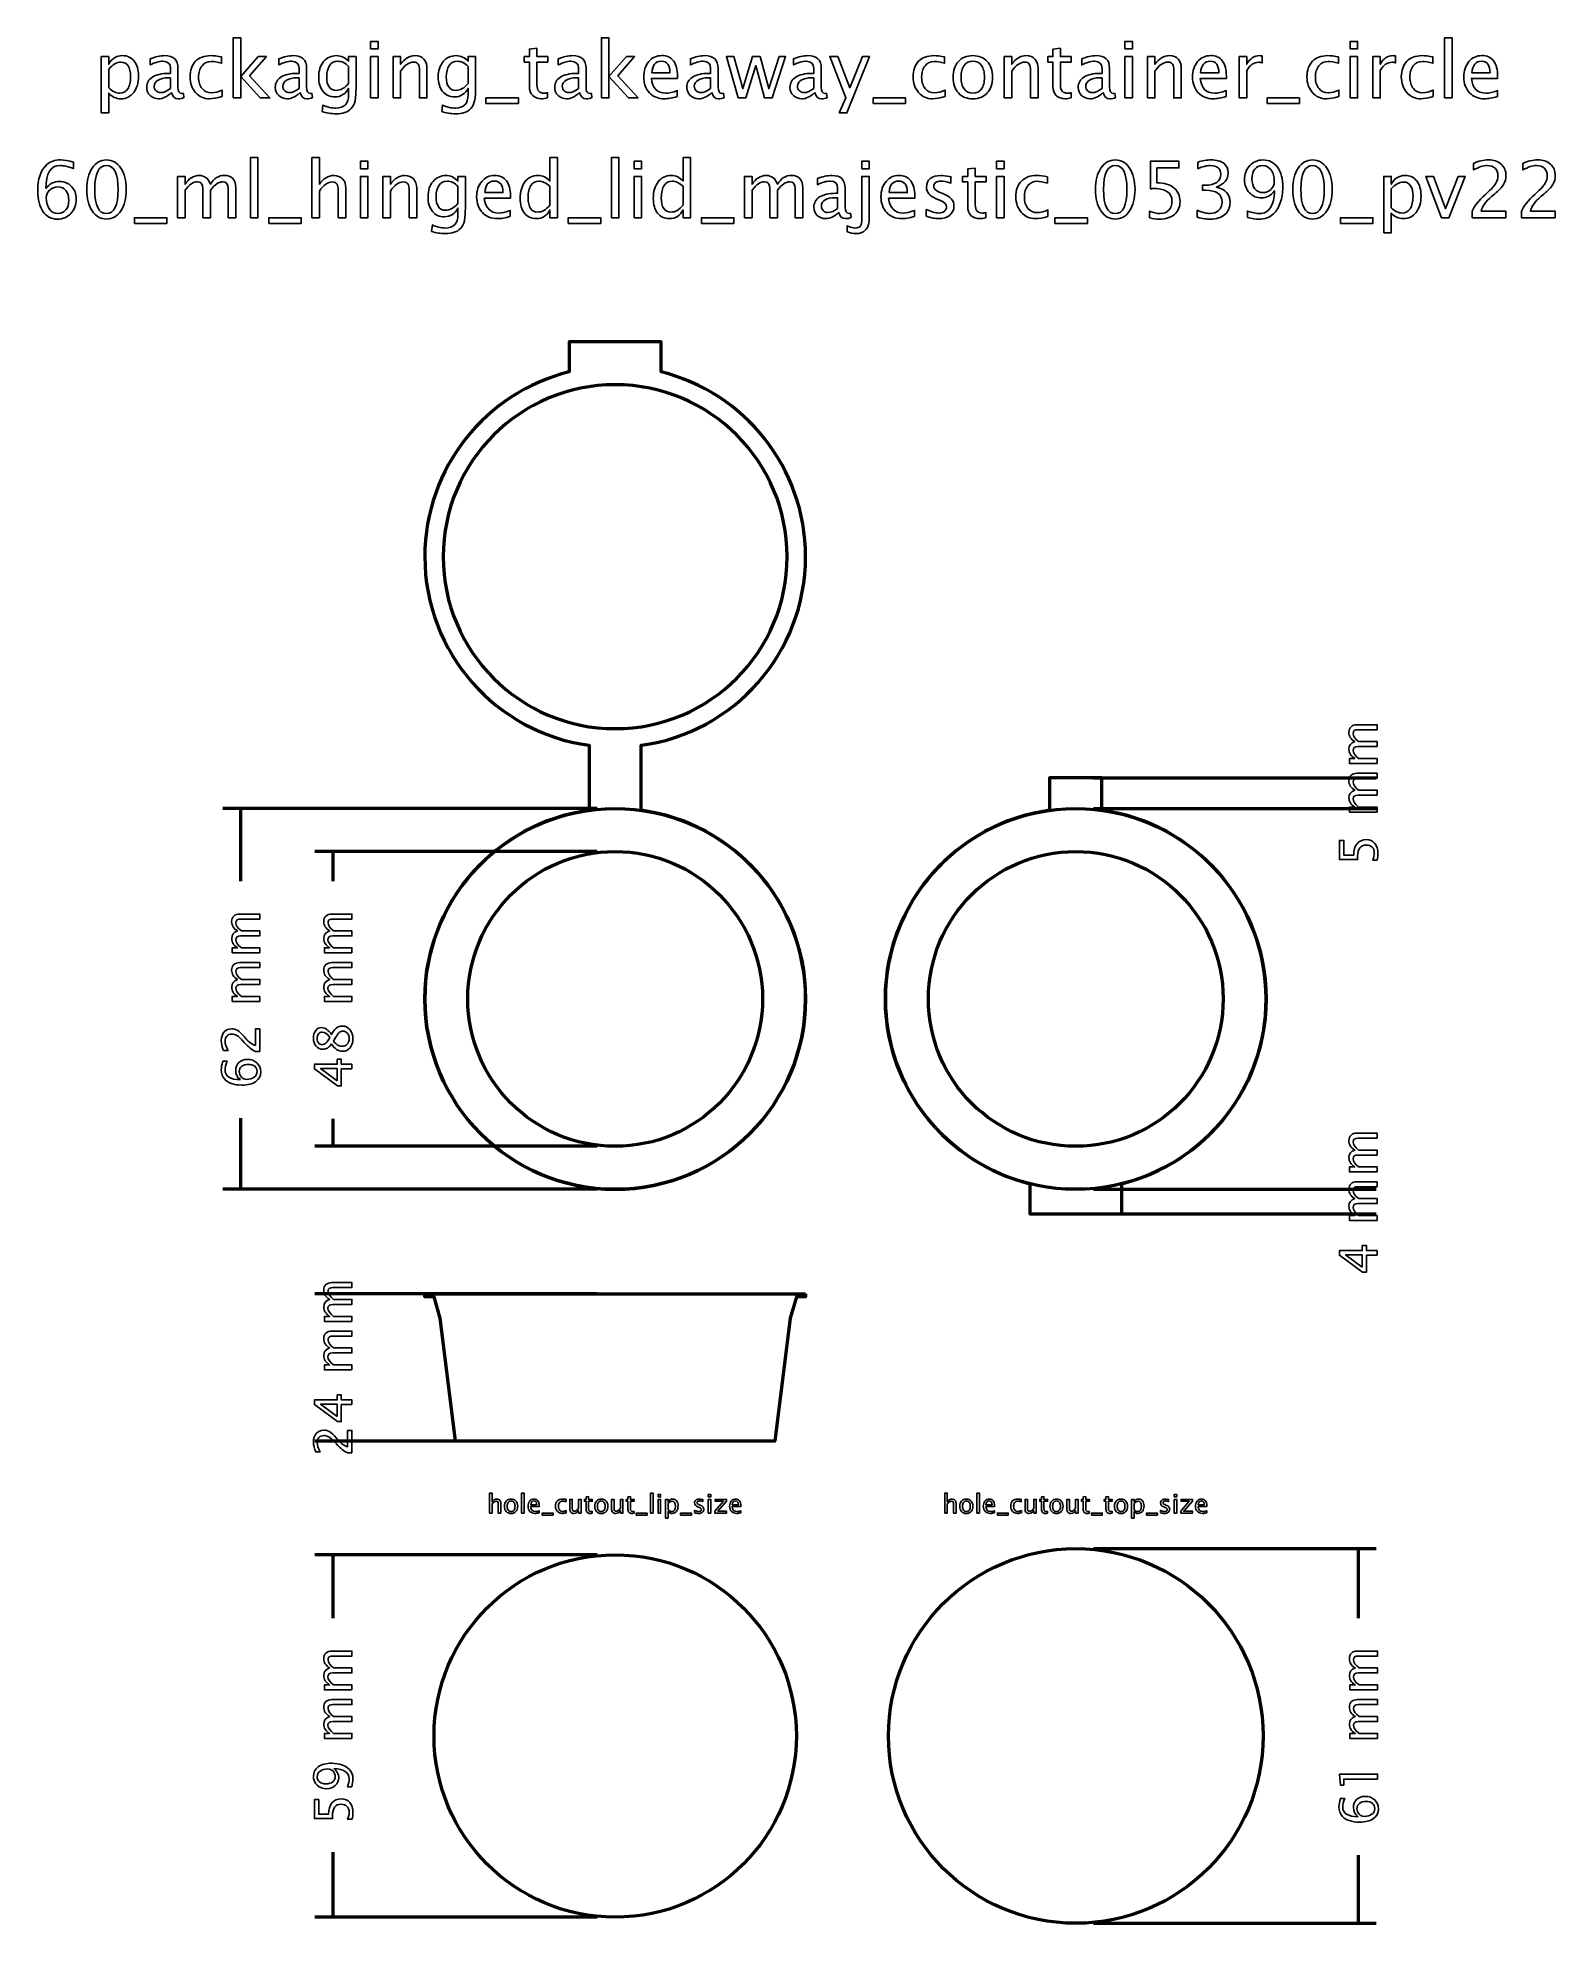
# Model space of a CAD drawing. Header units: centimetres. Extents: x -12.4 to 12.3, y -15.1 to 15.6.
import ezdxf

# ---------------------------------------------------------------- set-up
doc = ezdxf.new("R2010")
doc.units = ezdxf.units.CM
doc.header["$MEASUREMENT"] = 0
doc.layers.add('Layer 1', color=7, linetype='Continuous')

msp = doc.modelspace()

# ---------------------------------------------------------------- linework, layer by layer
at = {"layer": 'Layer 1', "color": 4, "lineweight": 53}
for centre in [(-3, 0), (4.5, 0)]:
    msp.add_ellipse(centre, major_axis=(0, 3.1), ratio=1, dxfattribs=at)
at = {"layer": 'Layer 1', "lineweight": 53}
for centre, major_axis in [((-3, 0), (0, 2.4)), ((4.5, 0), (0, 2.4)), ((-3, -12), (0, 2.95)), ((4.5, -12), (0, 3.05))]:
    msp.add_ellipse(centre, major_axis=major_axis, ratio=1, dxfattribs=at)
at = {"layer": 'Layer 1'}
for points, knots in [([(-11.36936, 14.42533), (-11.36936, 14.42533), (-11.36936, 15.34354), (-11.36936, 15.34354), (-11.36936, 15.34354), (-11.36936, 15.34354), (-11.24744, 15.34354), (-11.24744, 15.34354), (-11.24744, 15.34354), (-11.24744, 15.34354), (-11.24744, 15.21633), (-11.24744, 15.21633), (-11.24744, 15.21633), (-11.19749, 15.31052), (-11.12234, 15.35751), (-11.02223, 15.35751), (-11.02223, 15.35751), (-10.94116, 15.35751), (-10.87745, 15.32809), (-10.83088, 15.26903), (-10.83088, 15.26903), (-10.78431, 15.20998), (-10.76103, 15.12933), (-10.76103, 15.0271), (-10.76103, 15.0271), (-10.76103, 14.91576), (-10.78749, 14.8258), (-10.84019, 14.75765), (-10.84019, 14.75765), (-10.8929, 14.68928), (-10.96232, 14.6552), (-11.04826, 14.6552), (-11.04826, 14.6552), (-11.12806, 14.6552), (-11.19452, 14.68568), (-11.24744, 14.74685), (-11.24744, 14.74685), (-11.24744, 14.74685), (-11.24744, 14.42533), (-11.24744, 14.42533), (-11.24744, 14.42533), (-11.24744, 14.42533), (-11.36936, 14.42533), (-11.36936, 14.42533)], [0, 0, 0, 0, 0.08333333, 0.08333333, 0.08333333, 0.08333333, 0.16666667, 0.16666667, 0.16666667, 0.16666667, 0.25, 0.25, 0.25, 0.25, 0.33333333, 0.33333333, 0.33333333, 0.33333333, 0.41666667, 0.41666667, 0.41666667, 0.41666667, 0.5, 0.5, 0.5, 0.5, 0.58333333, 0.58333333, 0.58333333, 0.58333333, 0.66666667, 0.66666667, 0.66666667, 0.66666667, 0.75, 0.75, 0.75, 0.75, 0.83333333, 0.83333333, 0.83333333, 0.83333333, 1, 1, 1, 1]), ([(-10.22319, 14.75617), (-10.29642, 14.68886), (-10.36691, 14.6552), (-10.43464, 14.6552), (-10.43464, 14.6552), (-10.49031, 14.6552), (-10.53667, 14.67256), (-10.57328, 14.70748), (-10.57328, 14.70748), (-10.61011, 14.74241), (-10.62853, 14.78643), (-10.62853, 14.83956), (-10.62853, 14.83956), (-10.62853, 14.91301), (-10.59763, 14.96953), (-10.53582, 15.0089), (-10.53582, 15.0089), (-10.47401, 15.04827), (-10.38532, 15.06795), (-10.26975, 15.06795), (-10.26975, 15.06795), (-10.26975, 15.06795), (-10.24118, 15.06795), (-10.24118, 15.06795), (-10.24118, 15.06795), (-10.24118, 15.06795), (-10.24118, 15.14902), (-10.24118, 15.14902), (-10.24118, 15.14902), (-10.24118, 15.22712), (-10.28182, 15.26607), (-10.36331, 15.26607), (-10.36331, 15.26607), (-10.42639, 15.26607), (-10.49539, 15.24617), (-10.57011, 15.20638), (-10.57011, 15.20638), (-10.57011, 15.20638), (-10.57011, 15.30671), (-10.57011, 15.30671), (-10.57011, 15.30671), (-10.48798, 15.34058), (-10.41051, 15.35751), (-10.33791, 15.35751), (-10.33791, 15.35751), (-10.26319, 15.35751), (-10.20795, 15.34058), (-10.1726, 15.3065), (-10.1726, 15.3065), (-10.13704, 15.27242), (-10.11926, 15.21993), (-10.11926, 15.14902), (-10.11926, 15.14902), (-10.11926, 15.14902), (-10.11926, 14.84485), (-10.11926, 14.84485), (-10.11926, 14.84485), (-10.11926, 14.77522), (-10.09788, 14.74029), (-10.05491, 14.74029), (-10.05491, 14.74029), (-10.04962, 14.74029), (-10.04179, 14.74114), (-10.03142, 14.74283), (-10.03142, 14.74283), (-10.03142, 14.74283), (-10.02274, 14.6751), (-10.02274, 14.6751), (-10.02274, 14.6751), (-10.05047, 14.66176), (-10.08095, 14.6552), (-10.11439, 14.6552), (-10.11439, 14.6552), (-10.17133, 14.6552), (-10.20752, 14.68886), (-10.22319, 14.75617)], [0, 0, 0, 0, 0.05, 0.05, 0.05, 0.05, 0.1, 0.1, 0.1, 0.1, 0.15, 0.15, 0.15, 0.15, 0.2, 0.2, 0.2, 0.2, 0.25, 0.25, 0.25, 0.25, 0.3, 0.3, 0.3, 0.3, 0.35, 0.35, 0.35, 0.35, 0.4, 0.4, 0.4, 0.4, 0.45, 0.45, 0.45, 0.45, 0.5, 0.5, 0.5, 0.5, 0.55, 0.55, 0.55, 0.55, 0.6, 0.6, 0.6, 0.6, 0.65, 0.65, 0.65, 0.65, 0.7, 0.7, 0.7, 0.7, 0.75, 0.75, 0.75, 0.75, 0.8, 0.8, 0.8, 0.8, 0.85, 0.85, 0.85, 0.85, 0.9, 0.9, 0.9, 0.9, 1, 1, 1, 1]), ([(-9.4015, 14.69076), (-9.48045, 14.66705), (-9.54861, 14.6552), (-9.60597, 14.6552), (-9.60597, 14.6552), (-9.69699, 14.6552), (-9.77234, 14.68886), (-9.83224, 14.75595), (-9.83224, 14.75595), (-9.89214, 14.82326), (-9.9222, 14.90814), (-9.9222, 15.01038), (-9.9222, 15.01038), (-9.9222, 15.1196), (-9.89257, 15.2049), (-9.8333, 15.26586), (-9.8333, 15.26586), (-9.77403, 15.32703), (-9.69127, 15.35751), (-9.58501, 15.35751), (-9.58501, 15.35751), (-9.53273, 15.35751), (-9.47389, 15.35031), (-9.40912, 15.33592), (-9.40912, 15.33592), (-9.40912, 15.33592), (-9.40912, 15.23305), (-9.40912, 15.23305), (-9.40912, 15.23305), (-9.47791, 15.25337), (-9.534, 15.26353), (-9.57718, 15.26353), (-9.57718, 15.26353), (-9.63984, 15.26353), (-9.69, 15.24004), (-9.72747, 15.19326), (-9.72747, 15.19326), (-9.76493, 15.14648), (-9.78377, 15.08404), (-9.78377, 15.00614), (-9.78377, 15.00614), (-9.78377, 14.93058), (-9.7643, 14.86962), (-9.72556, 14.82284), (-9.72556, 14.82284), (-9.68683, 14.77627), (-9.63624, 14.75299), (-9.57337, 14.75299), (-9.57337, 14.75299), (-9.5177, 14.75299), (-9.46055, 14.76738), (-9.4015, 14.79617), (-9.4015, 14.79617), (-9.4015, 14.79617), (-9.4015, 14.69076), (-9.4015, 14.69076)], [0, 0, 0, 0, 0.06666667, 0.06666667, 0.06666667, 0.06666667, 0.13333333, 0.13333333, 0.13333333, 0.13333333, 0.2, 0.2, 0.2, 0.2, 0.26666667, 0.26666667, 0.26666667, 0.26666667, 0.33333333, 0.33333333, 0.33333333, 0.33333333, 0.4, 0.4, 0.4, 0.4, 0.46666667, 0.46666667, 0.46666667, 0.46666667, 0.53333333, 0.53333333, 0.53333333, 0.53333333, 0.6, 0.6, 0.6, 0.6, 0.66666667, 0.66666667, 0.66666667, 0.66666667, 0.73333333, 0.73333333, 0.73333333, 0.73333333, 0.8, 0.8, 0.8, 0.8, 0.86666667, 0.86666667, 0.86666667, 0.86666667, 1, 1, 1, 1]), ([(-9.21841, 14.67044), (-9.21841, 14.67044), (-9.21841, 15.64961), (-9.21841, 15.64961), (-9.21841, 15.64961), (-9.21841, 15.64961), (-9.09649, 15.64961), (-9.09649, 15.64961), (-9.09649, 15.64961), (-9.09649, 15.64961), (-9.09649, 15.01694), (-9.09649, 15.01694), (-9.09649, 15.01694), (-9.09649, 15.01694), (-8.81074, 15.34354), (-8.81074, 15.34354), (-8.81074, 15.34354), (-8.81074, 15.34354), (-8.67908, 15.34354), (-8.67908, 15.34354), (-8.67908, 15.34354), (-8.67908, 15.34354), (-8.95213, 15.02943), (-8.95213, 15.02943), (-8.95213, 15.02943), (-8.95213, 15.02943), (-8.62193, 14.67044), (-8.62193, 14.67044), (-8.62193, 14.67044), (-8.62193, 14.67044), (-8.77899, 14.67044), (-8.77899, 14.67044), (-8.77899, 14.67044), (-8.77899, 14.67044), (-9.09649, 15.01567), (-9.09649, 15.01567), (-9.09649, 15.01567), (-9.09649, 15.01567), (-9.09649, 14.67044), (-9.09649, 14.67044), (-9.09649, 14.67044), (-9.09649, 14.67044), (-9.21841, 14.67044), (-9.21841, 14.67044)], [0, 0, 0, 0, 0.08333333, 0.08333333, 0.08333333, 0.08333333, 0.16666667, 0.16666667, 0.16666667, 0.16666667, 0.25, 0.25, 0.25, 0.25, 0.33333333, 0.33333333, 0.33333333, 0.33333333, 0.41666667, 0.41666667, 0.41666667, 0.41666667, 0.5, 0.5, 0.5, 0.5, 0.58333333, 0.58333333, 0.58333333, 0.58333333, 0.66666667, 0.66666667, 0.66666667, 0.66666667, 0.75, 0.75, 0.75, 0.75, 0.83333333, 0.83333333, 0.83333333, 0.83333333, 1, 1, 1, 1]), ([(-8.12917, 14.75617), (-8.2024, 14.68886), (-8.27289, 14.6552), (-8.34062, 14.6552), (-8.34062, 14.6552), (-8.39629, 14.6552), (-8.44265, 14.67256), (-8.47926, 14.70748), (-8.47926, 14.70748), (-8.51609, 14.74241), (-8.53451, 14.78643), (-8.53451, 14.83956), (-8.53451, 14.83956), (-8.53451, 14.91301), (-8.50361, 14.96953), (-8.4418, 15.0089), (-8.4418, 15.0089), (-8.37999, 15.04827), (-8.2913, 15.06795), (-8.17573, 15.06795), (-8.17573, 15.06795), (-8.17573, 15.06795), (-8.14716, 15.06795), (-8.14716, 15.06795), (-8.14716, 15.06795), (-8.14716, 15.06795), (-8.14716, 15.14902), (-8.14716, 15.14902), (-8.14716, 15.14902), (-8.14716, 15.22712), (-8.1878, 15.26607), (-8.26929, 15.26607), (-8.26929, 15.26607), (-8.33237, 15.26607), (-8.40137, 15.24617), (-8.47609, 15.20638), (-8.47609, 15.20638), (-8.47609, 15.20638), (-8.47609, 15.30671), (-8.47609, 15.30671), (-8.47609, 15.30671), (-8.39396, 15.34058), (-8.31649, 15.35751), (-8.24389, 15.35751), (-8.24389, 15.35751), (-8.16917, 15.35751), (-8.11393, 15.34058), (-8.07858, 15.3065), (-8.07858, 15.3065), (-8.04302, 15.27242), (-8.02524, 15.21993), (-8.02524, 15.14902), (-8.02524, 15.14902), (-8.02524, 15.14902), (-8.02524, 14.84485), (-8.02524, 14.84485), (-8.02524, 14.84485), (-8.02524, 14.77522), (-8.00386, 14.74029), (-7.96089, 14.74029), (-7.96089, 14.74029), (-7.9556, 14.74029), (-7.94777, 14.74114), (-7.9374, 14.74283), (-7.9374, 14.74283), (-7.9374, 14.74283), (-7.92872, 14.6751), (-7.92872, 14.6751), (-7.92872, 14.6751), (-7.95645, 14.66176), (-7.98693, 14.6552), (-8.02037, 14.6552), (-8.02037, 14.6552), (-8.07731, 14.6552), (-8.1135, 14.68886), (-8.12917, 14.75617)], [0, 0, 0, 0, 0.05, 0.05, 0.05, 0.05, 0.1, 0.1, 0.1, 0.1, 0.15, 0.15, 0.15, 0.15, 0.2, 0.2, 0.2, 0.2, 0.25, 0.25, 0.25, 0.25, 0.3, 0.3, 0.3, 0.3, 0.35, 0.35, 0.35, 0.35, 0.4, 0.4, 0.4, 0.4, 0.45, 0.45, 0.45, 0.45, 0.5, 0.5, 0.5, 0.5, 0.55, 0.55, 0.55, 0.55, 0.6, 0.6, 0.6, 0.6, 0.65, 0.65, 0.65, 0.65, 0.7, 0.7, 0.7, 0.7, 0.75, 0.75, 0.75, 0.75, 0.8, 0.8, 0.8, 0.8, 0.85, 0.85, 0.85, 0.85, 0.9, 0.9, 0.9, 0.9, 1, 1, 1, 1]), ([(-7.7723, 14.44692), (-7.7723, 14.44692), (-7.75791, 14.55233), (-7.75791, 14.55233), (-7.75791, 14.55233), (-7.68721, 14.51931), (-7.61715, 14.5028), (-7.54793, 14.5028), (-7.54793, 14.5028), (-7.41056, 14.5028), (-7.34177, 14.57561), (-7.34177, 14.72103), (-7.34177, 14.72103), (-7.34177, 14.72103), (-7.34177, 14.82686), (-7.34177, 14.82686), (-7.34177, 14.82686), (-7.36294, 14.7822), (-7.39299, 14.7477), (-7.43215, 14.72293), (-7.43215, 14.72293), (-7.47131, 14.69817), (-7.51491, 14.68568), (-7.56296, 14.68568), (-7.56296, 14.68568), (-7.64445, 14.68568), (-7.70901, 14.71489), (-7.75664, 14.77331), (-7.75664, 14.77331), (-7.80426, 14.83173), (-7.82818, 14.91089), (-7.82818, 15.0108), (-7.82818, 15.0108), (-7.82818, 15.11304), (-7.80109, 15.19643), (-7.7469, 15.26099), (-7.7469, 15.26099), (-7.6925, 15.32534), (-7.62244, 15.35751), (-7.53629, 15.35751), (-7.53629, 15.35751), (-7.46094, 15.35751), (-7.39596, 15.32703), (-7.34177, 15.26586), (-7.34177, 15.26586), (-7.34177, 15.26586), (-7.34177, 15.34354), (-7.34177, 15.34354), (-7.34177, 15.34354), (-7.34177, 15.34354), (-7.21985, 15.34354), (-7.21985, 15.34354), (-7.21985, 15.34354), (-7.21985, 15.34354), (-7.21985, 14.85417), (-7.21985, 14.85417), (-7.21985, 14.85417), (-7.21985, 14.74897), (-7.22535, 14.67108), (-7.23636, 14.62049), (-7.23636, 14.62049), (-7.24715, 14.5699), (-7.2679, 14.52841), (-7.29795, 14.49624), (-7.29795, 14.49624), (-7.35129, 14.43972), (-7.43469, 14.41136), (-7.54793, 14.41136), (-7.54793, 14.41136), (-7.62561, 14.41136), (-7.70033, 14.42321), (-7.7723, 14.44692)], [0, 0, 0, 0, 0.05263158, 0.05263158, 0.05263158, 0.05263158, 0.10526316, 0.10526316, 0.10526316, 0.10526316, 0.15789474, 0.15789474, 0.15789474, 0.15789474, 0.21052632, 0.21052632, 0.21052632, 0.21052632, 0.26315789, 0.26315789, 0.26315789, 0.26315789, 0.31578947, 0.31578947, 0.31578947, 0.31578947, 0.36842105, 0.36842105, 0.36842105, 0.36842105, 0.42105263, 0.42105263, 0.42105263, 0.42105263, 0.47368421, 0.47368421, 0.47368421, 0.47368421, 0.52631579, 0.52631579, 0.52631579, 0.52631579, 0.57894737, 0.57894737, 0.57894737, 0.57894737, 0.63157895, 0.63157895, 0.63157895, 0.63157895, 0.68421053, 0.68421053, 0.68421053, 0.68421053, 0.73684211, 0.73684211, 0.73684211, 0.73684211, 0.78947368, 0.78947368, 0.78947368, 0.78947368, 0.84210526, 0.84210526, 0.84210526, 0.84210526, 0.89473684, 0.89473684, 0.89473684, 0.89473684, 1, 1, 1, 1]), ([(-6.98299, 15.46673), (-6.98299, 15.46673), (-6.98299, 15.58865), (-6.98299, 15.58865), (-6.98299, 15.58865), (-6.98299, 15.58865), (-6.86107, 15.58865), (-6.86107, 15.58865), (-6.86107, 15.58865), (-6.86107, 15.58865), (-6.86107, 15.46673), (-6.86107, 15.46673), (-6.86107, 15.46673), (-6.86107, 15.46673), (-6.98299, 15.46673), (-6.98299, 15.46673)], [0, 0, 0, 0, 0.2, 0.2, 0.2, 0.2, 0.4, 0.4, 0.4, 0.4, 0.6, 0.6, 0.6, 0.6, 1, 1, 1, 1]), ([(-6.61596, 14.67044), (-6.61596, 14.67044), (-6.61596, 15.34354), (-6.61596, 15.34354), (-6.61596, 15.34354), (-6.61596, 15.34354), (-6.49404, 15.34354), (-6.49404, 15.34354), (-6.49404, 15.34354), (-6.49404, 15.34354), (-6.49404, 15.21633), (-6.49404, 15.21633), (-6.49404, 15.21633), (-6.42948, 15.31052), (-6.35032, 15.35751), (-6.25676, 15.35751), (-6.25676, 15.35751), (-6.19792, 15.35751), (-6.15114, 15.3391), (-6.11664, 15.30205), (-6.11664, 15.30205), (-6.08214, 15.26522), (-6.06478, 15.21548), (-6.06478, 15.15325), (-6.06478, 15.15325), (-6.06478, 15.15325), (-6.06478, 14.67044), (-6.06478, 14.67044), (-6.06478, 14.67044), (-6.06478, 14.67044), (-6.1867, 14.67044), (-6.1867, 14.67044), (-6.1867, 14.67044), (-6.1867, 14.67044), (-6.1867, 15.11346), (-6.1867, 15.11346), (-6.1867, 15.11346), (-6.1867, 15.16341), (-6.19411, 15.19897), (-6.20871, 15.22014), (-6.20871, 15.22014), (-6.22353, 15.24152), (-6.24787, 15.2521), (-6.28195, 15.2521), (-6.28195, 15.2521), (-6.35688, 15.2521), (-6.42758, 15.20321), (-6.49404, 15.10542), (-6.49404, 15.10542), (-6.49404, 15.10542), (-6.49404, 14.67044), (-6.49404, 14.67044), (-6.49404, 14.67044), (-6.49404, 14.67044), (-6.61596, 14.67044), (-6.61596, 14.67044)], [0, 0, 0, 0, 0.06666667, 0.06666667, 0.06666667, 0.06666667, 0.13333333, 0.13333333, 0.13333333, 0.13333333, 0.2, 0.2, 0.2, 0.2, 0.26666667, 0.26666667, 0.26666667, 0.26666667, 0.33333333, 0.33333333, 0.33333333, 0.33333333, 0.4, 0.4, 0.4, 0.4, 0.46666667, 0.46666667, 0.46666667, 0.46666667, 0.53333333, 0.53333333, 0.53333333, 0.53333333, 0.6, 0.6, 0.6, 0.6, 0.66666667, 0.66666667, 0.66666667, 0.66666667, 0.73333333, 0.73333333, 0.73333333, 0.73333333, 0.8, 0.8, 0.8, 0.8, 0.86666667, 0.86666667, 0.86666667, 0.86666667, 1, 1, 1, 1]), ([(-5.82517, 14.44692), (-5.82517, 14.44692), (-5.81078, 14.55233), (-5.81078, 14.55233), (-5.81078, 14.55233), (-5.74008, 14.51931), (-5.67002, 14.5028), (-5.6008, 14.5028), (-5.6008, 14.5028), (-5.46343, 14.5028), (-5.39464, 14.57561), (-5.39464, 14.72103), (-5.39464, 14.72103), (-5.39464, 14.72103), (-5.39464, 14.82686), (-5.39464, 14.82686), (-5.39464, 14.82686), (-5.41581, 14.7822), (-5.44586, 14.7477), (-5.48502, 14.72293), (-5.48502, 14.72293), (-5.52418, 14.69817), (-5.56778, 14.68568), (-5.61583, 14.68568), (-5.61583, 14.68568), (-5.69732, 14.68568), (-5.76188, 14.71489), (-5.80951, 14.77331), (-5.80951, 14.77331), (-5.85713, 14.83173), (-5.88105, 14.91089), (-5.88105, 15.0108), (-5.88105, 15.0108), (-5.88105, 15.11304), (-5.85396, 15.19643), (-5.79977, 15.26099), (-5.79977, 15.26099), (-5.74537, 15.32534), (-5.67531, 15.35751), (-5.58916, 15.35751), (-5.58916, 15.35751), (-5.51381, 15.35751), (-5.44883, 15.32703), (-5.39464, 15.26586), (-5.39464, 15.26586), (-5.39464, 15.26586), (-5.39464, 15.34354), (-5.39464, 15.34354), (-5.39464, 15.34354), (-5.39464, 15.34354), (-5.27272, 15.34354), (-5.27272, 15.34354), (-5.27272, 15.34354), (-5.27272, 15.34354), (-5.27272, 14.85417), (-5.27272, 14.85417), (-5.27272, 14.85417), (-5.27272, 14.74897), (-5.27822, 14.67108), (-5.28923, 14.62049), (-5.28923, 14.62049), (-5.30002, 14.5699), (-5.32077, 14.52841), (-5.35082, 14.49624), (-5.35082, 14.49624), (-5.40416, 14.43972), (-5.48756, 14.41136), (-5.6008, 14.41136), (-5.6008, 14.41136), (-5.67848, 14.41136), (-5.7532, 14.42321), (-5.82517, 14.44692)], [0, 0, 0, 0, 0.05263158, 0.05263158, 0.05263158, 0.05263158, 0.10526316, 0.10526316, 0.10526316, 0.10526316, 0.15789474, 0.15789474, 0.15789474, 0.15789474, 0.21052632, 0.21052632, 0.21052632, 0.21052632, 0.26315789, 0.26315789, 0.26315789, 0.26315789, 0.31578947, 0.31578947, 0.31578947, 0.31578947, 0.36842105, 0.36842105, 0.36842105, 0.36842105, 0.42105263, 0.42105263, 0.42105263, 0.42105263, 0.47368421, 0.47368421, 0.47368421, 0.47368421, 0.52631579, 0.52631579, 0.52631579, 0.52631579, 0.57894737, 0.57894737, 0.57894737, 0.57894737, 0.63157895, 0.63157895, 0.63157895, 0.63157895, 0.68421053, 0.68421053, 0.68421053, 0.68421053, 0.73684211, 0.73684211, 0.73684211, 0.73684211, 0.78947368, 0.78947368, 0.78947368, 0.78947368, 0.84210526, 0.84210526, 0.84210526, 0.84210526, 0.89473684, 0.89473684, 0.89473684, 0.89473684, 1, 1, 1, 1]), ([(-4.09987, 14.67065), (-4.13755, 14.66028), (-4.17035, 14.6552), (-4.19808, 14.6552), (-4.19808, 14.6552), (-4.26031, 14.6552), (-4.30878, 14.67298), (-4.3435, 14.70854), (-4.3435, 14.70854), (-4.37842, 14.7441), (-4.39578, 14.79342), (-4.39578, 14.85671), (-4.39578, 14.85671), (-4.39578, 14.85671), (-4.39578, 15.2521), (-4.39578, 15.2521), (-4.39578, 15.2521), (-4.39578, 15.2521), (-4.48002, 15.2521), (-4.48002, 15.2521), (-4.48002, 15.2521), (-4.48002, 15.2521), (-4.48002, 15.34354), (-4.48002, 15.34354), (-4.48002, 15.34354), (-4.48002, 15.34354), (-4.39578, 15.34354), (-4.39578, 15.34354), (-4.39578, 15.34354), (-4.39578, 15.34354), (-4.39578, 15.46525), (-4.39578, 15.46525), (-4.39578, 15.46525), (-4.39578, 15.46525), (-4.27386, 15.47689), (-4.27386, 15.47689), (-4.27386, 15.47689), (-4.27386, 15.47689), (-4.27386, 15.34354), (-4.27386, 15.34354), (-4.27386, 15.34354), (-4.27386, 15.34354), (-4.09733, 15.34354), (-4.09733, 15.34354), (-4.09733, 15.34354), (-4.09733, 15.34354), (-4.09733, 15.2521), (-4.09733, 15.2521), (-4.09733, 15.2521), (-4.09733, 15.2521), (-4.27386, 15.2521), (-4.27386, 15.2521), (-4.27386, 15.2521), (-4.27386, 15.2521), (-4.27386, 14.87872), (-4.27386, 14.87872), (-4.27386, 14.87872), (-4.27386, 14.79067), (-4.23555, 14.74664), (-4.15914, 14.74664), (-4.15914, 14.74664), (-4.14284, 14.74664), (-4.12315, 14.74939), (-4.09987, 14.75468), (-4.09987, 14.75468), (-4.09987, 14.75468), (-4.09987, 14.67065), (-4.09987, 14.67065)], [0, 0, 0, 0, 0.05555556, 0.05555556, 0.05555556, 0.05555556, 0.11111111, 0.11111111, 0.11111111, 0.11111111, 0.16666667, 0.16666667, 0.16666667, 0.16666667, 0.22222222, 0.22222222, 0.22222222, 0.22222222, 0.27777778, 0.27777778, 0.27777778, 0.27777778, 0.33333333, 0.33333333, 0.33333333, 0.33333333, 0.38888889, 0.38888889, 0.38888889, 0.38888889, 0.44444444, 0.44444444, 0.44444444, 0.44444444, 0.5, 0.5, 0.5, 0.5, 0.55555556, 0.55555556, 0.55555556, 0.55555556, 0.61111111, 0.61111111, 0.61111111, 0.61111111, 0.66666667, 0.66666667, 0.66666667, 0.66666667, 0.72222222, 0.72222222, 0.72222222, 0.72222222, 0.77777778, 0.77777778, 0.77777778, 0.77777778, 0.83333333, 0.83333333, 0.83333333, 0.83333333, 0.88888889, 0.88888889, 0.88888889, 0.88888889, 1, 1, 1, 1]), ([(-3.57896, 14.75617), (-3.65219, 14.68886), (-3.72268, 14.6552), (-3.79041, 14.6552), (-3.79041, 14.6552), (-3.84608, 14.6552), (-3.89244, 14.67256), (-3.92905, 14.70748), (-3.92905, 14.70748), (-3.96588, 14.74241), (-3.9843, 14.78643), (-3.9843, 14.83956), (-3.9843, 14.83956), (-3.9843, 14.91301), (-3.9534, 14.96953), (-3.89159, 15.0089), (-3.89159, 15.0089), (-3.82978, 15.04827), (-3.74109, 15.06795), (-3.62552, 15.06795), (-3.62552, 15.06795), (-3.62552, 15.06795), (-3.59695, 15.06795), (-3.59695, 15.06795), (-3.59695, 15.06795), (-3.59695, 15.06795), (-3.59695, 15.14902), (-3.59695, 15.14902), (-3.59695, 15.14902), (-3.59695, 15.22712), (-3.63759, 15.26607), (-3.71908, 15.26607), (-3.71908, 15.26607), (-3.78216, 15.26607), (-3.85116, 15.24617), (-3.92588, 15.20638), (-3.92588, 15.20638), (-3.92588, 15.20638), (-3.92588, 15.30671), (-3.92588, 15.30671), (-3.92588, 15.30671), (-3.84375, 15.34058), (-3.76628, 15.35751), (-3.69368, 15.35751), (-3.69368, 15.35751), (-3.61896, 15.35751), (-3.56372, 15.34058), (-3.52837, 15.3065), (-3.52837, 15.3065), (-3.49281, 15.27242), (-3.47503, 15.21993), (-3.47503, 15.14902), (-3.47503, 15.14902), (-3.47503, 15.14902), (-3.47503, 14.84485), (-3.47503, 14.84485), (-3.47503, 14.84485), (-3.47503, 14.77522), (-3.45365, 14.74029), (-3.41068, 14.74029), (-3.41068, 14.74029), (-3.40539, 14.74029), (-3.39756, 14.74114), (-3.38719, 14.74283), (-3.38719, 14.74283), (-3.38719, 14.74283), (-3.37851, 14.6751), (-3.37851, 14.6751), (-3.37851, 14.6751), (-3.40624, 14.66176), (-3.43672, 14.6552), (-3.47016, 14.6552), (-3.47016, 14.6552), (-3.5271, 14.6552), (-3.56329, 14.68886), (-3.57896, 14.75617)], [0, 0, 0, 0, 0.05, 0.05, 0.05, 0.05, 0.1, 0.1, 0.1, 0.1, 0.15, 0.15, 0.15, 0.15, 0.2, 0.2, 0.2, 0.2, 0.25, 0.25, 0.25, 0.25, 0.3, 0.3, 0.3, 0.3, 0.35, 0.35, 0.35, 0.35, 0.4, 0.4, 0.4, 0.4, 0.45, 0.45, 0.45, 0.45, 0.5, 0.5, 0.5, 0.5, 0.55, 0.55, 0.55, 0.55, 0.6, 0.6, 0.6, 0.6, 0.65, 0.65, 0.65, 0.65, 0.7, 0.7, 0.7, 0.7, 0.75, 0.75, 0.75, 0.75, 0.8, 0.8, 0.8, 0.8, 0.85, 0.85, 0.85, 0.85, 0.9, 0.9, 0.9, 0.9, 1, 1, 1, 1]), ([(-3.22463, 14.67044), (-3.22463, 14.67044), (-3.22463, 15.64961), (-3.22463, 15.64961), (-3.22463, 15.64961), (-3.22463, 15.64961), (-3.10271, 15.64961), (-3.10271, 15.64961), (-3.10271, 15.64961), (-3.10271, 15.64961), (-3.10271, 15.01694), (-3.10271, 15.01694), (-3.10271, 15.01694), (-3.10271, 15.01694), (-2.81696, 15.34354), (-2.81696, 15.34354), (-2.81696, 15.34354), (-2.81696, 15.34354), (-2.6853, 15.34354), (-2.6853, 15.34354), (-2.6853, 15.34354), (-2.6853, 15.34354), (-2.95835, 15.02943), (-2.95835, 15.02943), (-2.95835, 15.02943), (-2.95835, 15.02943), (-2.62815, 14.67044), (-2.62815, 14.67044), (-2.62815, 14.67044), (-2.62815, 14.67044), (-2.78521, 14.67044), (-2.78521, 14.67044), (-2.78521, 14.67044), (-2.78521, 14.67044), (-3.10271, 15.01567), (-3.10271, 15.01567), (-3.10271, 15.01567), (-3.10271, 15.01567), (-3.10271, 14.67044), (-3.10271, 14.67044), (-3.10271, 14.67044), (-3.10271, 14.67044), (-3.22463, 14.67044), (-3.22463, 14.67044)], [0, 0, 0, 0, 0.08333333, 0.08333333, 0.08333333, 0.08333333, 0.16666667, 0.16666667, 0.16666667, 0.16666667, 0.25, 0.25, 0.25, 0.25, 0.33333333, 0.33333333, 0.33333333, 0.33333333, 0.41666667, 0.41666667, 0.41666667, 0.41666667, 0.5, 0.5, 0.5, 0.5, 0.58333333, 0.58333333, 0.58333333, 0.58333333, 0.66666667, 0.66666667, 0.66666667, 0.66666667, 0.75, 0.75, 0.75, 0.75, 0.83333333, 0.83333333, 0.83333333, 0.83333333, 1, 1, 1, 1]), ([(-1.98828, 14.69203), (-2.07019, 14.66748), (-2.14026, 14.6552), (-2.19868, 14.6552), (-2.19868, 14.6552), (-2.29837, 14.6552), (-2.37944, 14.68822), (-2.44188, 14.75405), (-2.44188, 14.75405), (-2.50432, 14.81988), (-2.53565, 14.90518), (-2.53565, 15.01017), (-2.53565, 15.01017), (-2.53565, 15.11198), (-2.50813, 15.19559), (-2.45289, 15.26099), (-2.45289, 15.26099), (-2.39764, 15.32618), (-2.32695, 15.35878), (-2.2408, 15.35878), (-2.2408, 15.35878), (-2.15931, 15.35878), (-2.09623, 15.32978), (-2.05178, 15.27179), (-2.05178, 15.27179), (-2.00733, 15.21379), (-1.9851, 15.13166), (-1.9851, 15.02519), (-1.9851, 15.02519), (-1.9851, 15.02519), (-1.98574, 14.98794), (-1.98574, 14.98794), (-1.98574, 14.98794), (-1.98574, 14.98794), (-2.41119, 14.98794), (-2.41119, 14.98794), (-2.41119, 14.98794), (-2.39341, 14.82707), (-2.31488, 14.74664), (-2.17582, 14.74664), (-2.17582, 14.74664), (-2.1248, 14.74664), (-2.06236, 14.76103), (-1.98828, 14.78982), (-1.98828, 14.78982), (-1.98828, 14.78982), (-1.98828, 14.69203), (-1.98828, 14.69203)], [0, 0, 0, 0, 0.07692308, 0.07692308, 0.07692308, 0.07692308, 0.15384615, 0.15384615, 0.15384615, 0.15384615, 0.23076923, 0.23076923, 0.23076923, 0.23076923, 0.30769231, 0.30769231, 0.30769231, 0.30769231, 0.38461538, 0.38461538, 0.38461538, 0.38461538, 0.46153846, 0.46153846, 0.46153846, 0.46153846, 0.53846154, 0.53846154, 0.53846154, 0.53846154, 0.61538462, 0.61538462, 0.61538462, 0.61538462, 0.69230769, 0.69230769, 0.69230769, 0.69230769, 0.76923077, 0.76923077, 0.76923077, 0.76923077, 0.84615385, 0.84615385, 0.84615385, 0.84615385, 1, 1, 1, 1]), ([(-1.42779, 14.75617), (-1.50102, 14.68886), (-1.57151, 14.6552), (-1.63924, 14.6552), (-1.63924, 14.6552), (-1.69491, 14.6552), (-1.74127, 14.67256), (-1.77788, 14.70748), (-1.77788, 14.70748), (-1.81471, 14.74241), (-1.83313, 14.78643), (-1.83313, 14.83956), (-1.83313, 14.83956), (-1.83313, 14.91301), (-1.80223, 14.96953), (-1.74042, 15.0089), (-1.74042, 15.0089), (-1.67861, 15.04827), (-1.58992, 15.06795), (-1.47435, 15.06795), (-1.47435, 15.06795), (-1.47435, 15.06795), (-1.44578, 15.06795), (-1.44578, 15.06795), (-1.44578, 15.06795), (-1.44578, 15.06795), (-1.44578, 15.14902), (-1.44578, 15.14902), (-1.44578, 15.14902), (-1.44578, 15.22712), (-1.48642, 15.26607), (-1.56791, 15.26607), (-1.56791, 15.26607), (-1.63099, 15.26607), (-1.69999, 15.24617), (-1.77471, 15.20638), (-1.77471, 15.20638), (-1.77471, 15.20638), (-1.77471, 15.30671), (-1.77471, 15.30671), (-1.77471, 15.30671), (-1.69258, 15.34058), (-1.61511, 15.35751), (-1.54251, 15.35751), (-1.54251, 15.35751), (-1.46779, 15.35751), (-1.41255, 15.34058), (-1.3772, 15.3065), (-1.3772, 15.3065), (-1.34164, 15.27242), (-1.32386, 15.21993), (-1.32386, 15.14902), (-1.32386, 15.14902), (-1.32386, 15.14902), (-1.32386, 14.84485), (-1.32386, 14.84485), (-1.32386, 14.84485), (-1.32386, 14.77522), (-1.30248, 14.74029), (-1.25951, 14.74029), (-1.25951, 14.74029), (-1.25422, 14.74029), (-1.24639, 14.74114), (-1.23602, 14.74283), (-1.23602, 14.74283), (-1.23602, 14.74283), (-1.22734, 14.6751), (-1.22734, 14.6751), (-1.22734, 14.6751), (-1.25507, 14.66176), (-1.28555, 14.6552), (-1.31899, 14.6552), (-1.31899, 14.6552), (-1.37593, 14.6552), (-1.41212, 14.68886), (-1.42779, 14.75617)], [0, 0, 0, 0, 0.05, 0.05, 0.05, 0.05, 0.1, 0.1, 0.1, 0.1, 0.15, 0.15, 0.15, 0.15, 0.2, 0.2, 0.2, 0.2, 0.25, 0.25, 0.25, 0.25, 0.3, 0.3, 0.3, 0.3, 0.35, 0.35, 0.35, 0.35, 0.4, 0.4, 0.4, 0.4, 0.45, 0.45, 0.45, 0.45, 0.5, 0.5, 0.5, 0.5, 0.55, 0.55, 0.55, 0.55, 0.6, 0.6, 0.6, 0.6, 0.65, 0.65, 0.65, 0.65, 0.7, 0.7, 0.7, 0.7, 0.75, 0.75, 0.75, 0.75, 0.8, 0.8, 0.8, 0.8, 0.85, 0.85, 0.85, 0.85, 0.9, 0.9, 0.9, 0.9, 1, 1, 1, 1]), ([(0.252, 14.75617), (0.17877, 14.68886), (0.10828, 14.6552), (0.04055, 14.6552), (0.04055, 14.6552), (-0.01512, 14.6552), (-0.06148, 14.67256), (-0.09809, 14.70748), (-0.09809, 14.70748), (-0.13492, 14.74241), (-0.15334, 14.78643), (-0.15334, 14.83956), (-0.15334, 14.83956), (-0.15334, 14.91301), (-0.12244, 14.96953), (-0.06063, 15.0089), (-0.06063, 15.0089), (0.00118, 15.04827), (0.08987, 15.06795), (0.20544, 15.06795), (0.20544, 15.06795), (0.20544, 15.06795), (0.23401, 15.06795), (0.23401, 15.06795), (0.23401, 15.06795), (0.23401, 15.06795), (0.23401, 15.14902), (0.23401, 15.14902), (0.23401, 15.14902), (0.23401, 15.22712), (0.19337, 15.26607), (0.11188, 15.26607), (0.11188, 15.26607), (0.0488, 15.26607), (-0.0202, 15.24617), (-0.09492, 15.20638), (-0.09492, 15.20638), (-0.09492, 15.20638), (-0.09492, 15.30671), (-0.09492, 15.30671), (-0.09492, 15.30671), (-0.01279, 15.34058), (0.06468, 15.35751), (0.13728, 15.35751), (0.13728, 15.35751), (0.212, 15.35751), (0.26724, 15.34058), (0.30259, 15.3065), (0.30259, 15.3065), (0.33815, 15.27242), (0.35593, 15.21993), (0.35593, 15.14902), (0.35593, 15.14902), (0.35593, 15.14902), (0.35593, 14.84485), (0.35593, 14.84485), (0.35593, 14.84485), (0.35593, 14.77522), (0.37731, 14.74029), (0.42028, 14.74029), (0.42028, 14.74029), (0.42557, 14.74029), (0.4334, 14.74114), (0.44377, 14.74283), (0.44377, 14.74283), (0.44377, 14.74283), (0.45245, 14.6751), (0.45245, 14.6751), (0.45245, 14.6751), (0.42472, 14.66176), (0.39424, 14.6552), (0.3608, 14.6552), (0.3608, 14.6552), (0.30386, 14.6552), (0.26767, 14.68886), (0.252, 14.75617)], [0, 0, 0, 0, 0.05, 0.05, 0.05, 0.05, 0.1, 0.1, 0.1, 0.1, 0.15, 0.15, 0.15, 0.15, 0.2, 0.2, 0.2, 0.2, 0.25, 0.25, 0.25, 0.25, 0.3, 0.3, 0.3, 0.3, 0.35, 0.35, 0.35, 0.35, 0.4, 0.4, 0.4, 0.4, 0.45, 0.45, 0.45, 0.45, 0.5, 0.5, 0.5, 0.5, 0.55, 0.55, 0.55, 0.55, 0.6, 0.6, 0.6, 0.6, 0.65, 0.65, 0.65, 0.65, 0.7, 0.7, 0.7, 0.7, 0.75, 0.75, 0.75, 0.75, 0.8, 0.8, 0.8, 0.8, 0.85, 0.85, 0.85, 0.85, 0.9, 0.9, 0.9, 0.9, 1, 1, 1, 1]), ([(2.37227, 14.69076), (2.29332, 14.66705), (2.22516, 14.6552), (2.1678, 14.6552), (2.1678, 14.6552), (2.07678, 14.6552), (2.00143, 14.68886), (1.94153, 14.75595), (1.94153, 14.75595), (1.88163, 14.82326), (1.85157, 14.90814), (1.85157, 15.01038), (1.85157, 15.01038), (1.85157, 15.1196), (1.8812, 15.2049), (1.94047, 15.26586), (1.94047, 15.26586), (1.99974, 15.32703), (2.0825, 15.35751), (2.18876, 15.35751), (2.18876, 15.35751), (2.24104, 15.35751), (2.29988, 15.35031), (2.36465, 15.33592), (2.36465, 15.33592), (2.36465, 15.33592), (2.36465, 15.23305), (2.36465, 15.23305), (2.36465, 15.23305), (2.29586, 15.25337), (2.23977, 15.26353), (2.19659, 15.26353), (2.19659, 15.26353), (2.13393, 15.26353), (2.08377, 15.24004), (2.0463, 15.19326), (2.0463, 15.19326), (2.00884, 15.14648), (1.99, 15.08404), (1.99, 15.00614), (1.99, 15.00614), (1.99, 14.93058), (2.00947, 14.86962), (2.04821, 14.82284), (2.04821, 14.82284), (2.08694, 14.77627), (2.13753, 14.75299), (2.2004, 14.75299), (2.2004, 14.75299), (2.25607, 14.75299), (2.31322, 14.76738), (2.37227, 14.79617), (2.37227, 14.79617), (2.37227, 14.79617), (2.37227, 14.69076), (2.37227, 14.69076)], [0, 0, 0, 0, 0.06666667, 0.06666667, 0.06666667, 0.06666667, 0.13333333, 0.13333333, 0.13333333, 0.13333333, 0.2, 0.2, 0.2, 0.2, 0.26666667, 0.26666667, 0.26666667, 0.26666667, 0.33333333, 0.33333333, 0.33333333, 0.33333333, 0.4, 0.4, 0.4, 0.4, 0.46666667, 0.46666667, 0.46666667, 0.46666667, 0.53333333, 0.53333333, 0.53333333, 0.53333333, 0.6, 0.6, 0.6, 0.6, 0.66666667, 0.66666667, 0.66666667, 0.66666667, 0.73333333, 0.73333333, 0.73333333, 0.73333333, 0.8, 0.8, 0.8, 0.8, 0.86666667, 0.86666667, 0.86666667, 0.86666667, 1, 1, 1, 1]), ([(2.82333, 14.6552), (2.72448, 14.6552), (2.64617, 14.68674), (2.58859, 14.74982), (2.58859, 14.74982), (2.53081, 14.81289), (2.50202, 14.89862), (2.50202, 15.00678), (2.50202, 15.00678), (2.50202, 15.11473), (2.53081, 15.20024), (2.58859, 15.26311), (2.58859, 15.26311), (2.64617, 15.32597), (2.72448, 15.35751), (2.82333, 15.35751), (2.82333, 15.35751), (2.92218, 15.35751), (3.0005, 15.32597), (3.05807, 15.26311), (3.05807, 15.26311), (3.11585, 15.20024), (3.14464, 15.11473), (3.14464, 15.00678), (3.14464, 15.00678), (3.14464, 14.89862), (3.11585, 14.81289), (3.05807, 14.74982), (3.05807, 14.74982), (3.0005, 14.68674), (2.92218, 14.6552), (2.82333, 14.6552)], [0, 0, 0, 0, 0.11111111, 0.11111111, 0.11111111, 0.11111111, 0.22222222, 0.22222222, 0.22222222, 0.22222222, 0.33333333, 0.33333333, 0.33333333, 0.33333333, 0.44444444, 0.44444444, 0.44444444, 0.44444444, 0.55555556, 0.55555556, 0.55555556, 0.55555556, 0.66666667, 0.66666667, 0.66666667, 0.66666667, 0.77777778, 0.77777778, 0.77777778, 0.77777778, 1, 1, 1, 1]), ([(3.33556, 14.67044), (3.33556, 14.67044), (3.33556, 15.34354), (3.33556, 15.34354), (3.33556, 15.34354), (3.33556, 15.34354), (3.45748, 15.34354), (3.45748, 15.34354), (3.45748, 15.34354), (3.45748, 15.34354), (3.45748, 15.21633), (3.45748, 15.21633), (3.45748, 15.21633), (3.52204, 15.31052), (3.6012, 15.35751), (3.69476, 15.35751), (3.69476, 15.35751), (3.7536, 15.35751), (3.80038, 15.3391), (3.83488, 15.30205), (3.83488, 15.30205), (3.86938, 15.26522), (3.88674, 15.21548), (3.88674, 15.15325), (3.88674, 15.15325), (3.88674, 15.15325), (3.88674, 14.67044), (3.88674, 14.67044), (3.88674, 14.67044), (3.88674, 14.67044), (3.76482, 14.67044), (3.76482, 14.67044), (3.76482, 14.67044), (3.76482, 14.67044), (3.76482, 15.11346), (3.76482, 15.11346), (3.76482, 15.11346), (3.76482, 15.16341), (3.75741, 15.19897), (3.74281, 15.22014), (3.74281, 15.22014), (3.72799, 15.24152), (3.70365, 15.2521), (3.66957, 15.2521), (3.66957, 15.2521), (3.59464, 15.2521), (3.52394, 15.20321), (3.45748, 15.10542), (3.45748, 15.10542), (3.45748, 15.10542), (3.45748, 14.67044), (3.45748, 14.67044), (3.45748, 14.67044), (3.45748, 14.67044), (3.33556, 14.67044), (3.33556, 14.67044)], [0, 0, 0, 0, 0.06666667, 0.06666667, 0.06666667, 0.06666667, 0.13333333, 0.13333333, 0.13333333, 0.13333333, 0.2, 0.2, 0.2, 0.2, 0.26666667, 0.26666667, 0.26666667, 0.26666667, 0.33333333, 0.33333333, 0.33333333, 0.33333333, 0.4, 0.4, 0.4, 0.4, 0.46666667, 0.46666667, 0.46666667, 0.46666667, 0.53333333, 0.53333333, 0.53333333, 0.53333333, 0.6, 0.6, 0.6, 0.6, 0.66666667, 0.66666667, 0.66666667, 0.66666667, 0.73333333, 0.73333333, 0.73333333, 0.73333333, 0.8, 0.8, 0.8, 0.8, 0.86666667, 0.86666667, 0.86666667, 0.86666667, 1, 1, 1, 1]), ([(4.4248, 14.67065), (4.38712, 14.66028), (4.35432, 14.6552), (4.32659, 14.6552), (4.32659, 14.6552), (4.26436, 14.6552), (4.21589, 14.67298), (4.18117, 14.70854), (4.18117, 14.70854), (4.14625, 14.7441), (4.12889, 14.79342), (4.12889, 14.85671), (4.12889, 14.85671), (4.12889, 14.85671), (4.12889, 15.2521), (4.12889, 15.2521), (4.12889, 15.2521), (4.12889, 15.2521), (4.04465, 15.2521), (4.04465, 15.2521), (4.04465, 15.2521), (4.04465, 15.2521), (4.04465, 15.34354), (4.04465, 15.34354), (4.04465, 15.34354), (4.04465, 15.34354), (4.12889, 15.34354), (4.12889, 15.34354), (4.12889, 15.34354), (4.12889, 15.34354), (4.12889, 15.46525), (4.12889, 15.46525), (4.12889, 15.46525), (4.12889, 15.46525), (4.25081, 15.47689), (4.25081, 15.47689), (4.25081, 15.47689), (4.25081, 15.47689), (4.25081, 15.34354), (4.25081, 15.34354), (4.25081, 15.34354), (4.25081, 15.34354), (4.42734, 15.34354), (4.42734, 15.34354), (4.42734, 15.34354), (4.42734, 15.34354), (4.42734, 15.2521), (4.42734, 15.2521), (4.42734, 15.2521), (4.42734, 15.2521), (4.25081, 15.2521), (4.25081, 15.2521), (4.25081, 15.2521), (4.25081, 15.2521), (4.25081, 14.87872), (4.25081, 14.87872), (4.25081, 14.87872), (4.25081, 14.79067), (4.28912, 14.74664), (4.36553, 14.74664), (4.36553, 14.74664), (4.38183, 14.74664), (4.40152, 14.74939), (4.4248, 14.75468), (4.4248, 14.75468), (4.4248, 14.75468), (4.4248, 14.67065), (4.4248, 14.67065)], [0, 0, 0, 0, 0.05555556, 0.05555556, 0.05555556, 0.05555556, 0.11111111, 0.11111111, 0.11111111, 0.11111111, 0.16666667, 0.16666667, 0.16666667, 0.16666667, 0.22222222, 0.22222222, 0.22222222, 0.22222222, 0.27777778, 0.27777778, 0.27777778, 0.27777778, 0.33333333, 0.33333333, 0.33333333, 0.33333333, 0.38888889, 0.38888889, 0.38888889, 0.38888889, 0.44444444, 0.44444444, 0.44444444, 0.44444444, 0.5, 0.5, 0.5, 0.5, 0.55555556, 0.55555556, 0.55555556, 0.55555556, 0.61111111, 0.61111111, 0.61111111, 0.61111111, 0.66666667, 0.66666667, 0.66666667, 0.66666667, 0.72222222, 0.72222222, 0.72222222, 0.72222222, 0.77777778, 0.77777778, 0.77777778, 0.77777778, 0.83333333, 0.83333333, 0.83333333, 0.83333333, 0.88888889, 0.88888889, 0.88888889, 0.88888889, 1, 1, 1, 1]), ([(4.94571, 14.75617), (4.87248, 14.68886), (4.80199, 14.6552), (4.73426, 14.6552), (4.73426, 14.6552), (4.67859, 14.6552), (4.63223, 14.67256), (4.59562, 14.70748), (4.59562, 14.70748), (4.55879, 14.74241), (4.54037, 14.78643), (4.54037, 14.83956), (4.54037, 14.83956), (4.54037, 14.91301), (4.57127, 14.96953), (4.63308, 15.0089), (4.63308, 15.0089), (4.69489, 15.04827), (4.78358, 15.06795), (4.89915, 15.06795), (4.89915, 15.06795), (4.89915, 15.06795), (4.92772, 15.06795), (4.92772, 15.06795), (4.92772, 15.06795), (4.92772, 15.06795), (4.92772, 15.14902), (4.92772, 15.14902), (4.92772, 15.14902), (4.92772, 15.22712), (4.88708, 15.26607), (4.80559, 15.26607), (4.80559, 15.26607), (4.74251, 15.26607), (4.67351, 15.24617), (4.59879, 15.20638), (4.59879, 15.20638), (4.59879, 15.20638), (4.59879, 15.30671), (4.59879, 15.30671), (4.59879, 15.30671), (4.68092, 15.34058), (4.75839, 15.35751), (4.83099, 15.35751), (4.83099, 15.35751), (4.90571, 15.35751), (4.96095, 15.34058), (4.9963, 15.3065), (4.9963, 15.3065), (5.03186, 15.27242), (5.04964, 15.21993), (5.04964, 15.14902), (5.04964, 15.14902), (5.04964, 15.14902), (5.04964, 14.84485), (5.04964, 14.84485), (5.04964, 14.84485), (5.04964, 14.77522), (5.07102, 14.74029), (5.11399, 14.74029), (5.11399, 14.74029), (5.11928, 14.74029), (5.12711, 14.74114), (5.13748, 14.74283), (5.13748, 14.74283), (5.13748, 14.74283), (5.14616, 14.6751), (5.14616, 14.6751), (5.14616, 14.6751), (5.11843, 14.66176), (5.08795, 14.6552), (5.05451, 14.6552), (5.05451, 14.6552), (4.99757, 14.6552), (4.96138, 14.68886), (4.94571, 14.75617)], [0, 0, 0, 0, 0.05, 0.05, 0.05, 0.05, 0.1, 0.1, 0.1, 0.1, 0.15, 0.15, 0.15, 0.15, 0.2, 0.2, 0.2, 0.2, 0.25, 0.25, 0.25, 0.25, 0.3, 0.3, 0.3, 0.3, 0.35, 0.35, 0.35, 0.35, 0.4, 0.4, 0.4, 0.4, 0.45, 0.45, 0.45, 0.45, 0.5, 0.5, 0.5, 0.5, 0.55, 0.55, 0.55, 0.55, 0.6, 0.6, 0.6, 0.6, 0.65, 0.65, 0.65, 0.65, 0.7, 0.7, 0.7, 0.7, 0.75, 0.75, 0.75, 0.75, 0.8, 0.8, 0.8, 0.8, 0.85, 0.85, 0.85, 0.85, 0.9, 0.9, 0.9, 0.9, 1, 1, 1, 1]), ([(5.30004, 15.46673), (5.30004, 15.46673), (5.30004, 15.58865), (5.30004, 15.58865), (5.30004, 15.58865), (5.30004, 15.58865), (5.42196, 15.58865), (5.42196, 15.58865), (5.42196, 15.58865), (5.42196, 15.58865), (5.42196, 15.46673), (5.42196, 15.46673), (5.42196, 15.46673), (5.42196, 15.46673), (5.30004, 15.46673), (5.30004, 15.46673)], [0, 0, 0, 0, 0.2, 0.2, 0.2, 0.2, 0.4, 0.4, 0.4, 0.4, 0.6, 0.6, 0.6, 0.6, 1, 1, 1, 1]), ([(5.66707, 14.67044), (5.66707, 14.67044), (5.66707, 15.34354), (5.66707, 15.34354), (5.66707, 15.34354), (5.66707, 15.34354), (5.78899, 15.34354), (5.78899, 15.34354), (5.78899, 15.34354), (5.78899, 15.34354), (5.78899, 15.21633), (5.78899, 15.21633), (5.78899, 15.21633), (5.85355, 15.31052), (5.93271, 15.35751), (6.02627, 15.35751), (6.02627, 15.35751), (6.08511, 15.35751), (6.13189, 15.3391), (6.16639, 15.30205), (6.16639, 15.30205), (6.20089, 15.26522), (6.21825, 15.21548), (6.21825, 15.15325), (6.21825, 15.15325), (6.21825, 15.15325), (6.21825, 14.67044), (6.21825, 14.67044), (6.21825, 14.67044), (6.21825, 14.67044), (6.09633, 14.67044), (6.09633, 14.67044), (6.09633, 14.67044), (6.09633, 14.67044), (6.09633, 15.11346), (6.09633, 15.11346), (6.09633, 15.11346), (6.09633, 15.16341), (6.08892, 15.19897), (6.07432, 15.22014), (6.07432, 15.22014), (6.0595, 15.24152), (6.03516, 15.2521), (6.00108, 15.2521), (6.00108, 15.2521), (5.92615, 15.2521), (5.85545, 15.20321), (5.78899, 15.10542), (5.78899, 15.10542), (5.78899, 15.10542), (5.78899, 14.67044), (5.78899, 14.67044), (5.78899, 14.67044), (5.78899, 14.67044), (5.66707, 14.67044), (5.66707, 14.67044)], [0, 0, 0, 0, 0.06666667, 0.06666667, 0.06666667, 0.06666667, 0.13333333, 0.13333333, 0.13333333, 0.13333333, 0.2, 0.2, 0.2, 0.2, 0.26666667, 0.26666667, 0.26666667, 0.26666667, 0.33333333, 0.33333333, 0.33333333, 0.33333333, 0.4, 0.4, 0.4, 0.4, 0.46666667, 0.46666667, 0.46666667, 0.46666667, 0.53333333, 0.53333333, 0.53333333, 0.53333333, 0.6, 0.6, 0.6, 0.6, 0.66666667, 0.66666667, 0.66666667, 0.66666667, 0.73333333, 0.73333333, 0.73333333, 0.73333333, 0.8, 0.8, 0.8, 0.8, 0.86666667, 0.86666667, 0.86666667, 0.86666667, 1, 1, 1, 1]), ([(6.94935, 14.69203), (6.86744, 14.66748), (6.79737, 14.6552), (6.73895, 14.6552), (6.73895, 14.6552), (6.63926, 14.6552), (6.55819, 14.68822), (6.49575, 14.75405), (6.49575, 14.75405), (6.43331, 14.81988), (6.40198, 14.90518), (6.40198, 15.01017), (6.40198, 15.01017), (6.40198, 15.11198), (6.4295, 15.19559), (6.48474, 15.26099), (6.48474, 15.26099), (6.53999, 15.32618), (6.61068, 15.35878), (6.69683, 15.35878), (6.69683, 15.35878), (6.77832, 15.35878), (6.8414, 15.32978), (6.88585, 15.27179), (6.88585, 15.27179), (6.9303, 15.21379), (6.95253, 15.13166), (6.95253, 15.02519), (6.95253, 15.02519), (6.95253, 15.02519), (6.95189, 14.98794), (6.95189, 14.98794), (6.95189, 14.98794), (6.95189, 14.98794), (6.52644, 14.98794), (6.52644, 14.98794), (6.52644, 14.98794), (6.54422, 14.82707), (6.62275, 14.74664), (6.76181, 14.74664), (6.76181, 14.74664), (6.81283, 14.74664), (6.87527, 14.76103), (6.94935, 14.78982), (6.94935, 14.78982), (6.94935, 14.78982), (6.94935, 14.69203), (6.94935, 14.69203)], [0, 0, 0, 0, 0.07692308, 0.07692308, 0.07692308, 0.07692308, 0.15384615, 0.15384615, 0.15384615, 0.15384615, 0.23076923, 0.23076923, 0.23076923, 0.23076923, 0.30769231, 0.30769231, 0.30769231, 0.30769231, 0.38461538, 0.38461538, 0.38461538, 0.38461538, 0.46153846, 0.46153846, 0.46153846, 0.46153846, 0.53846154, 0.53846154, 0.53846154, 0.53846154, 0.61538462, 0.61538462, 0.61538462, 0.61538462, 0.69230769, 0.69230769, 0.69230769, 0.69230769, 0.76923077, 0.76923077, 0.76923077, 0.76923077, 0.84615385, 0.84615385, 0.84615385, 0.84615385, 1, 1, 1, 1]), ([(7.16292, 14.67044), (7.16292, 14.67044), (7.16292, 15.34354), (7.16292, 15.34354), (7.16292, 15.34354), (7.16292, 15.34354), (7.28484, 15.34354), (7.28484, 15.34354), (7.28484, 15.34354), (7.28484, 15.34354), (7.28484, 15.21633), (7.28484, 15.21633), (7.28484, 15.21633), (7.33331, 15.31052), (7.40359, 15.35751), (7.49587, 15.35751), (7.49587, 15.35751), (7.50836, 15.35751), (7.52148, 15.35645), (7.53503, 15.35434), (7.53503, 15.35434), (7.53503, 15.35434), (7.53503, 15.24025), (7.53503, 15.24025), (7.53503, 15.24025), (7.51386, 15.24723), (7.49524, 15.25083), (7.47915, 15.25083), (7.47915, 15.25083), (7.40168, 15.25083), (7.33691, 15.20511), (7.28484, 15.11346), (7.28484, 15.11346), (7.28484, 15.11346), (7.28484, 14.67044), (7.28484, 14.67044), (7.28484, 14.67044), (7.28484, 14.67044), (7.16292, 14.67044), (7.16292, 14.67044)], [0, 0, 0, 0, 0.09090909, 0.09090909, 0.09090909, 0.09090909, 0.18181818, 0.18181818, 0.18181818, 0.18181818, 0.27272727, 0.27272727, 0.27272727, 0.27272727, 0.36363636, 0.36363636, 0.36363636, 0.36363636, 0.45454545, 0.45454545, 0.45454545, 0.45454545, 0.54545455, 0.54545455, 0.54545455, 0.54545455, 0.63636364, 0.63636364, 0.63636364, 0.63636364, 0.72727273, 0.72727273, 0.72727273, 0.72727273, 0.81818182, 0.81818182, 0.81818182, 0.81818182, 1, 1, 1, 1]), ([(8.78492, 14.69076), (8.70597, 14.66705), (8.63781, 14.6552), (8.58045, 14.6552), (8.58045, 14.6552), (8.48943, 14.6552), (8.41408, 14.68886), (8.35418, 14.75595), (8.35418, 14.75595), (8.29428, 14.82326), (8.26422, 14.90814), (8.26422, 15.01038), (8.26422, 15.01038), (8.26422, 15.1196), (8.29385, 15.2049), (8.35312, 15.26586), (8.35312, 15.26586), (8.41239, 15.32703), (8.49515, 15.35751), (8.60141, 15.35751), (8.60141, 15.35751), (8.65369, 15.35751), (8.71253, 15.35031), (8.7773, 15.33592), (8.7773, 15.33592), (8.7773, 15.33592), (8.7773, 15.23305), (8.7773, 15.23305), (8.7773, 15.23305), (8.70851, 15.25337), (8.65242, 15.26353), (8.60924, 15.26353), (8.60924, 15.26353), (8.54658, 15.26353), (8.49642, 15.24004), (8.45895, 15.19326), (8.45895, 15.19326), (8.42149, 15.14648), (8.40265, 15.08404), (8.40265, 15.00614), (8.40265, 15.00614), (8.40265, 14.93058), (8.42212, 14.86962), (8.46086, 14.82284), (8.46086, 14.82284), (8.49959, 14.77627), (8.55018, 14.75299), (8.61305, 14.75299), (8.61305, 14.75299), (8.66872, 14.75299), (8.72587, 14.76738), (8.78492, 14.79617), (8.78492, 14.79617), (8.78492, 14.79617), (8.78492, 14.69076), (8.78492, 14.69076)], [0, 0, 0, 0, 0.06666667, 0.06666667, 0.06666667, 0.06666667, 0.13333333, 0.13333333, 0.13333333, 0.13333333, 0.2, 0.2, 0.2, 0.2, 0.26666667, 0.26666667, 0.26666667, 0.26666667, 0.33333333, 0.33333333, 0.33333333, 0.33333333, 0.4, 0.4, 0.4, 0.4, 0.46666667, 0.46666667, 0.46666667, 0.46666667, 0.53333333, 0.53333333, 0.53333333, 0.53333333, 0.6, 0.6, 0.6, 0.6, 0.66666667, 0.66666667, 0.66666667, 0.66666667, 0.73333333, 0.73333333, 0.73333333, 0.73333333, 0.8, 0.8, 0.8, 0.8, 0.86666667, 0.86666667, 0.86666667, 0.86666667, 1, 1, 1, 1]), ([(8.96801, 15.46673), (8.96801, 15.46673), (8.96801, 15.58865), (8.96801, 15.58865), (8.96801, 15.58865), (8.96801, 15.58865), (9.08993, 15.58865), (9.08993, 15.58865), (9.08993, 15.58865), (9.08993, 15.58865), (9.08993, 15.46673), (9.08993, 15.46673), (9.08993, 15.46673), (9.08993, 15.46673), (8.96801, 15.46673), (8.96801, 15.46673)], [0, 0, 0, 0, 0.2, 0.2, 0.2, 0.2, 0.4, 0.4, 0.4, 0.4, 0.6, 0.6, 0.6, 0.6, 1, 1, 1, 1]), ([(9.33504, 14.67044), (9.33504, 14.67044), (9.33504, 15.34354), (9.33504, 15.34354), (9.33504, 15.34354), (9.33504, 15.34354), (9.45696, 15.34354), (9.45696, 15.34354), (9.45696, 15.34354), (9.45696, 15.34354), (9.45696, 15.21633), (9.45696, 15.21633), (9.45696, 15.21633), (9.50543, 15.31052), (9.57571, 15.35751), (9.66799, 15.35751), (9.66799, 15.35751), (9.68048, 15.35751), (9.6936, 15.35645), (9.70715, 15.35434), (9.70715, 15.35434), (9.70715, 15.35434), (9.70715, 15.24025), (9.70715, 15.24025), (9.70715, 15.24025), (9.68598, 15.24723), (9.66736, 15.25083), (9.65127, 15.25083), (9.65127, 15.25083), (9.5738, 15.25083), (9.50903, 15.20511), (9.45696, 15.11346), (9.45696, 15.11346), (9.45696, 15.11346), (9.45696, 14.67044), (9.45696, 14.67044), (9.45696, 14.67044), (9.45696, 14.67044), (9.33504, 14.67044), (9.33504, 14.67044)], [0, 0, 0, 0, 0.09090909, 0.09090909, 0.09090909, 0.09090909, 0.18181818, 0.18181818, 0.18181818, 0.18181818, 0.27272727, 0.27272727, 0.27272727, 0.27272727, 0.36363636, 0.36363636, 0.36363636, 0.36363636, 0.45454545, 0.45454545, 0.45454545, 0.45454545, 0.54545455, 0.54545455, 0.54545455, 0.54545455, 0.63636364, 0.63636364, 0.63636364, 0.63636364, 0.72727273, 0.72727273, 0.72727273, 0.72727273, 0.81818182, 0.81818182, 0.81818182, 0.81818182, 1, 1, 1, 1]), ([(10.32204, 14.69076), (10.24309, 14.66705), (10.17493, 14.6552), (10.11757, 14.6552), (10.11757, 14.6552), (10.02655, 14.6552), (9.9512, 14.68886), (9.8913, 14.75595), (9.8913, 14.75595), (9.8314, 14.82326), (9.80134, 14.90814), (9.80134, 15.01038), (9.80134, 15.01038), (9.80134, 15.1196), (9.83097, 15.2049), (9.89024, 15.26586), (9.89024, 15.26586), (9.94951, 15.32703), (10.03227, 15.35751), (10.13853, 15.35751), (10.13853, 15.35751), (10.19081, 15.35751), (10.24965, 15.35031), (10.31442, 15.33592), (10.31442, 15.33592), (10.31442, 15.33592), (10.31442, 15.23305), (10.31442, 15.23305), (10.31442, 15.23305), (10.24563, 15.25337), (10.18954, 15.26353), (10.14636, 15.26353), (10.14636, 15.26353), (10.0837, 15.26353), (10.03354, 15.24004), (9.99607, 15.19326), (9.99607, 15.19326), (9.95861, 15.14648), (9.93977, 15.08404), (9.93977, 15.00614), (9.93977, 15.00614), (9.93977, 14.93058), (9.95924, 14.86962), (9.99798, 14.82284), (9.99798, 14.82284), (10.03671, 14.77627), (10.0873, 14.75299), (10.15017, 14.75299), (10.15017, 14.75299), (10.20584, 14.75299), (10.26299, 14.76738), (10.32204, 14.79617), (10.32204, 14.79617), (10.32204, 14.79617), (10.32204, 14.69076), (10.32204, 14.69076)], [0, 0, 0, 0, 0.06666667, 0.06666667, 0.06666667, 0.06666667, 0.13333333, 0.13333333, 0.13333333, 0.13333333, 0.2, 0.2, 0.2, 0.2, 0.26666667, 0.26666667, 0.26666667, 0.26666667, 0.33333333, 0.33333333, 0.33333333, 0.33333333, 0.4, 0.4, 0.4, 0.4, 0.46666667, 0.46666667, 0.46666667, 0.46666667, 0.53333333, 0.53333333, 0.53333333, 0.53333333, 0.6, 0.6, 0.6, 0.6, 0.66666667, 0.66666667, 0.66666667, 0.66666667, 0.73333333, 0.73333333, 0.73333333, 0.73333333, 0.8, 0.8, 0.8, 0.8, 0.86666667, 0.86666667, 0.86666667, 0.86666667, 1, 1, 1, 1]), ([(10.50513, 14.67044), (10.50513, 14.67044), (10.50513, 15.64961), (10.50513, 15.64961), (10.50513, 15.64961), (10.50513, 15.64961), (10.62705, 15.64961), (10.62705, 15.64961), (10.62705, 15.64961), (10.62705, 15.64961), (10.62705, 14.67044), (10.62705, 14.67044), (10.62705, 14.67044), (10.62705, 14.67044), (10.50513, 14.67044), (10.50513, 14.67044)], [0, 0, 0, 0, 0.2, 0.2, 0.2, 0.2, 0.4, 0.4, 0.4, 0.4, 0.6, 0.6, 0.6, 0.6, 1, 1, 1, 1]), ([(11.36619, 14.69203), (11.28428, 14.66748), (11.21421, 14.6552), (11.15579, 14.6552), (11.15579, 14.6552), (11.0561, 14.6552), (10.97503, 14.68822), (10.91259, 14.75405), (10.91259, 14.75405), (10.85015, 14.81988), (10.81882, 14.90518), (10.81882, 15.01017), (10.81882, 15.01017), (10.81882, 15.11198), (10.84634, 15.19559), (10.90158, 15.26099), (10.90158, 15.26099), (10.95683, 15.32618), (11.02752, 15.35878), (11.11367, 15.35878), (11.11367, 15.35878), (11.19516, 15.35878), (11.25824, 15.32978), (11.30269, 15.27179), (11.30269, 15.27179), (11.34714, 15.21379), (11.36937, 15.13166), (11.36937, 15.02519), (11.36937, 15.02519), (11.36937, 15.02519), (11.36873, 14.98794), (11.36873, 14.98794), (11.36873, 14.98794), (11.36873, 14.98794), (10.94328, 14.98794), (10.94328, 14.98794), (10.94328, 14.98794), (10.96106, 14.82707), (11.03959, 14.74664), (11.17865, 14.74664), (11.17865, 14.74664), (11.22967, 14.74664), (11.29211, 14.76103), (11.36619, 14.78982), (11.36619, 14.78982), (11.36619, 14.78982), (11.36619, 14.69203), (11.36619, 14.69203)], [0, 0, 0, 0, 0.07692308, 0.07692308, 0.07692308, 0.07692308, 0.15384615, 0.15384615, 0.15384615, 0.15384615, 0.23076923, 0.23076923, 0.23076923, 0.23076923, 0.30769231, 0.30769231, 0.30769231, 0.30769231, 0.38461538, 0.38461538, 0.38461538, 0.38461538, 0.46153846, 0.46153846, 0.46153846, 0.46153846, 0.53846154, 0.53846154, 0.53846154, 0.53846154, 0.61538462, 0.61538462, 0.61538462, 0.61538462, 0.69230769, 0.69230769, 0.69230769, 0.69230769, 0.76923077, 0.76923077, 0.76923077, 0.76923077, 0.84615385, 0.84615385, 0.84615385, 0.84615385, 1, 1, 1, 1]), ([(-11.24744, 14.83088), (-11.18457, 14.77479), (-11.12467, 14.74664), (-11.06773, 14.74664), (-11.06773, 14.74664), (-11.01164, 14.74664), (-10.96825, 14.77014), (-10.93777, 14.81691), (-10.93777, 14.81691), (-10.90708, 14.86369), (-10.89184, 14.92952), (-10.89184, 15.01461), (-10.89184, 15.01461), (-10.89184, 15.17209), (-10.94391, 15.25083), (-11.04805, 15.25083), (-11.04805, 15.25083), (-11.11621, 15.25083), (-11.18267, 15.214), (-11.24744, 15.14013), (-11.24744, 15.14013), (-11.24744, 15.14013), (-11.24744, 14.83088), (-11.24744, 14.83088)], [0, 0, 0, 0, 0.14285714, 0.14285714, 0.14285714, 0.14285714, 0.28571429, 0.28571429, 0.28571429, 0.28571429, 0.42857143, 0.42857143, 0.42857143, 0.42857143, 0.57142857, 0.57142857, 0.57142857, 0.57142857, 0.71428571, 0.71428571, 0.71428571, 0.71428571, 1, 1, 1, 1]), ([(-7.34177, 14.90327), (-7.34177, 14.90327), (-7.34177, 15.18246), (-7.34177, 15.18246), (-7.34177, 15.18246), (-7.39553, 15.23813), (-7.45416, 15.26607), (-7.51745, 15.26607), (-7.51745, 15.26607), (-7.57376, 15.26607), (-7.61778, 15.24363), (-7.64953, 15.19855), (-7.64953, 15.19855), (-7.68149, 15.15368), (-7.69737, 15.09123), (-7.69737, 15.01165), (-7.69737, 15.01165), (-7.69737, 14.86539), (-7.64551, 14.79236), (-7.54158, 14.79236), (-7.54158, 14.79236), (-7.47089, 14.79236), (-7.40421, 14.8294), (-7.34177, 14.90327)], [0, 0, 0, 0, 0.14285714, 0.14285714, 0.14285714, 0.14285714, 0.28571429, 0.28571429, 0.28571429, 0.28571429, 0.42857143, 0.42857143, 0.42857143, 0.42857143, 0.57142857, 0.57142857, 0.57142857, 0.57142857, 0.71428571, 0.71428571, 0.71428571, 0.71428571, 1, 1, 1, 1]), ([(-6.98299, 14.67044), (-6.98299, 14.67044), (-6.98299, 15.34354), (-6.98299, 15.34354), (-6.98299, 15.34354), (-6.98299, 15.34354), (-6.86107, 15.34354), (-6.86107, 15.34354), (-6.86107, 15.34354), (-6.86107, 15.34354), (-6.86107, 14.67044), (-6.86107, 14.67044), (-6.86107, 14.67044), (-6.86107, 14.67044), (-6.98299, 14.67044), (-6.98299, 14.67044)], [0, 0, 0, 0, 0.2, 0.2, 0.2, 0.2, 0.4, 0.4, 0.4, 0.4, 0.6, 0.6, 0.6, 0.6, 1, 1, 1, 1]), ([(-5.39464, 14.90327), (-5.39464, 14.90327), (-5.39464, 15.18246), (-5.39464, 15.18246), (-5.39464, 15.18246), (-5.4484, 15.23813), (-5.50703, 15.26607), (-5.57032, 15.26607), (-5.57032, 15.26607), (-5.62663, 15.26607), (-5.67065, 15.24363), (-5.7024, 15.19855), (-5.7024, 15.19855), (-5.73436, 15.15368), (-5.75024, 15.09123), (-5.75024, 15.01165), (-5.75024, 15.01165), (-5.75024, 14.86539), (-5.69838, 14.79236), (-5.59445, 14.79236), (-5.59445, 14.79236), (-5.52376, 14.79236), (-5.45708, 14.8294), (-5.39464, 14.90327)], [0, 0, 0, 0, 0.14285714, 0.14285714, 0.14285714, 0.14285714, 0.28571429, 0.28571429, 0.28571429, 0.28571429, 0.42857143, 0.42857143, 0.42857143, 0.42857143, 0.57142857, 0.57142857, 0.57142857, 0.57142857, 0.71428571, 0.71428571, 0.71428571, 0.71428571, 1, 1, 1, 1]), ([(-2.40484, 15.07938), (-2.40484, 15.07938), (-2.10766, 15.07938), (-2.10766, 15.07938), (-2.10766, 15.07938), (-2.10766, 15.20469), (-2.15444, 15.26734), (-2.24778, 15.26734), (-2.24778, 15.26734), (-2.34176, 15.26734), (-2.39404, 15.20469), (-2.40484, 15.07938)], [0, 0, 0, 0, 0.25, 0.25, 0.25, 0.25, 0.5, 0.5, 0.5, 0.5, 1, 1, 1, 1]), ([(-0.99472, 14.67044), (-0.99472, 14.67044), (-1.18776, 15.34354), (-1.18776, 15.34354), (-1.18776, 15.34354), (-1.18776, 15.34354), (-1.0688, 15.34354), (-1.0688, 15.34354), (-1.0688, 15.34354), (-1.0688, 15.34354), (-0.92085, 14.82094), (-0.92085, 14.82094), (-0.92085, 14.82094), (-0.92085, 14.82094), (-0.76125, 15.34354), (-0.76125, 15.34354), (-0.76125, 15.34354), (-0.76125, 15.34354), (-0.63933, 15.34354), (-0.63933, 15.34354), (-0.63933, 15.34354), (-0.63933, 15.34354), (-0.499, 14.82178), (-0.499, 14.82178), (-0.499, 14.82178), (-0.499, 14.82178), (-0.32924, 15.34354), (-0.32924, 15.34354), (-0.32924, 15.34354), (-0.32924, 15.34354), (-0.2251, 15.34354), (-0.2251, 15.34354), (-0.2251, 15.34354), (-0.2251, 15.34354), (-0.44481, 14.67044), (-0.44481, 14.67044), (-0.44481, 14.67044), (-0.44481, 14.67044), (-0.56673, 14.67044), (-0.56673, 14.67044), (-0.56673, 14.67044), (-0.56673, 14.67044), (-0.71109, 15.19537), (-0.71109, 15.19537), (-0.71109, 15.19537), (-0.71109, 15.19537), (-0.8728, 14.67044), (-0.8728, 14.67044), (-0.8728, 14.67044), (-0.8728, 14.67044), (-0.99472, 14.67044), (-0.99472, 14.67044)], [0, 0, 0, 0, 0.07142857, 0.07142857, 0.07142857, 0.07142857, 0.14285714, 0.14285714, 0.14285714, 0.14285714, 0.21428571, 0.21428571, 0.21428571, 0.21428571, 0.28571429, 0.28571429, 0.28571429, 0.28571429, 0.35714286, 0.35714286, 0.35714286, 0.35714286, 0.42857143, 0.42857143, 0.42857143, 0.42857143, 0.5, 0.5, 0.5, 0.5, 0.57142857, 0.57142857, 0.57142857, 0.57142857, 0.64285714, 0.64285714, 0.64285714, 0.64285714, 0.71428571, 0.71428571, 0.71428571, 0.71428571, 0.78571429, 0.78571429, 0.78571429, 0.78571429, 0.85714286, 0.85714286, 0.85714286, 0.85714286, 1, 1, 1, 1]), ([(0.64612, 14.42533), (0.64612, 14.42533), (0.75534, 14.66959), (0.75534, 14.66959), (0.75534, 14.66959), (0.75534, 14.66959), (0.49457, 15.34354), (0.49457, 15.34354), (0.49457, 15.34354), (0.49457, 15.34354), (0.62538, 15.34354), (0.62538, 15.34354), (0.62538, 15.34354), (0.62538, 15.34354), (0.81927, 14.83385), (0.81927, 14.83385), (0.81927, 14.83385), (0.81927, 14.83385), (1.02607, 15.34354), (1.02607, 15.34354), (1.02607, 15.34354), (1.02607, 15.34354), (1.141, 15.34354), (1.141, 15.34354), (1.141, 15.34354), (1.141, 15.34354), (0.77312, 14.42533), (0.77312, 14.42533), (0.77312, 14.42533), (0.77312, 14.42533), (0.64612, 14.42533), (0.64612, 14.42533)], [0, 0, 0, 0, 0.11111111, 0.11111111, 0.11111111, 0.11111111, 0.22222222, 0.22222222, 0.22222222, 0.22222222, 0.33333333, 0.33333333, 0.33333333, 0.33333333, 0.44444444, 0.44444444, 0.44444444, 0.44444444, 0.55555556, 0.55555556, 0.55555556, 0.55555556, 0.66666667, 0.66666667, 0.66666667, 0.66666667, 0.77777778, 0.77777778, 0.77777778, 0.77777778, 1, 1, 1, 1]), ([(2.82312, 14.74664), (2.88344, 14.74664), (2.93043, 14.76929), (2.96388, 14.8148), (2.96388, 14.8148), (2.99711, 14.86009), (3.01383, 14.92423), (3.01383, 15.00678), (3.01383, 15.00678), (3.01383, 15.08912), (2.99711, 15.15304), (2.96388, 15.19834), (2.96388, 15.19834), (2.93043, 15.24342), (2.88344, 15.26607), (2.82312, 15.26607), (2.82312, 15.26607), (2.76258, 15.26607), (2.71559, 15.24342), (2.68257, 15.19834), (2.68257, 15.19834), (2.64934, 15.15304), (2.63283, 15.08912), (2.63283, 15.00678), (2.63283, 15.00678), (2.63283, 14.92423), (2.64934, 14.86009), (2.68257, 14.8148), (2.68257, 14.8148), (2.71559, 14.76929), (2.76258, 14.74664), (2.82312, 14.74664)], [0, 0, 0, 0, 0.11111111, 0.11111111, 0.11111111, 0.11111111, 0.22222222, 0.22222222, 0.22222222, 0.22222222, 0.33333333, 0.33333333, 0.33333333, 0.33333333, 0.44444444, 0.44444444, 0.44444444, 0.44444444, 0.55555556, 0.55555556, 0.55555556, 0.55555556, 0.66666667, 0.66666667, 0.66666667, 0.66666667, 0.77777778, 0.77777778, 0.77777778, 0.77777778, 1, 1, 1, 1]), ([(5.30004, 14.67044), (5.30004, 14.67044), (5.30004, 15.34354), (5.30004, 15.34354), (5.30004, 15.34354), (5.30004, 15.34354), (5.42196, 15.34354), (5.42196, 15.34354), (5.42196, 15.34354), (5.42196, 15.34354), (5.42196, 14.67044), (5.42196, 14.67044), (5.42196, 14.67044), (5.42196, 14.67044), (5.30004, 14.67044), (5.30004, 14.67044)], [0, 0, 0, 0, 0.2, 0.2, 0.2, 0.2, 0.4, 0.4, 0.4, 0.4, 0.6, 0.6, 0.6, 0.6, 1, 1, 1, 1]), ([(6.53279, 15.07938), (6.53279, 15.07938), (6.82997, 15.07938), (6.82997, 15.07938), (6.82997, 15.07938), (6.82997, 15.20469), (6.78319, 15.26734), (6.68985, 15.26734), (6.68985, 15.26734), (6.59587, 15.26734), (6.54359, 15.20469), (6.53279, 15.07938)], [0, 0, 0, 0, 0.25, 0.25, 0.25, 0.25, 0.5, 0.5, 0.5, 0.5, 1, 1, 1, 1]), ([(8.96801, 14.67044), (8.96801, 14.67044), (8.96801, 15.34354), (8.96801, 15.34354), (8.96801, 15.34354), (8.96801, 15.34354), (9.08993, 15.34354), (9.08993, 15.34354), (9.08993, 15.34354), (9.08993, 15.34354), (9.08993, 14.67044), (9.08993, 14.67044), (9.08993, 14.67044), (9.08993, 14.67044), (8.96801, 14.67044), (8.96801, 14.67044)], [0, 0, 0, 0, 0.2, 0.2, 0.2, 0.2, 0.4, 0.4, 0.4, 0.4, 0.6, 0.6, 0.6, 0.6, 1, 1, 1, 1]), ([(10.94963, 15.07938), (10.94963, 15.07938), (11.24681, 15.07938), (11.24681, 15.07938), (11.24681, 15.07938), (11.24681, 15.20469), (11.20003, 15.26734), (11.10669, 15.26734), (11.10669, 15.26734), (11.01271, 15.26734), (10.96043, 15.20469), (10.94963, 15.07938)], [0, 0, 0, 0, 0.25, 0.25, 0.25, 0.25, 0.5, 0.5, 0.5, 0.5, 1, 1, 1, 1]), ([(-10.24118, 14.82263), (-10.24118, 14.82263), (-10.24118, 14.99556), (-10.24118, 14.99556), (-10.24118, 14.99556), (-10.24118, 14.99556), (-10.28034, 14.99683), (-10.28034, 14.99683), (-10.28034, 14.99683), (-10.34807, 14.99683), (-10.40268, 14.98434), (-10.44438, 14.95937), (-10.44438, 14.95937), (-10.48587, 14.93418), (-10.50661, 14.90095), (-10.50661, 14.85946), (-10.50661, 14.85946), (-10.50661, 14.83046), (-10.49624, 14.80591), (-10.47571, 14.7858), (-10.47571, 14.7858), (-10.45496, 14.76569), (-10.42977, 14.75553), (-10.39993, 14.75553), (-10.39993, 14.75553), (-10.34913, 14.75553), (-10.29621, 14.77797), (-10.24118, 14.82263)], [0, 0, 0, 0, 0.125, 0.125, 0.125, 0.125, 0.25, 0.25, 0.25, 0.25, 0.375, 0.375, 0.375, 0.375, 0.5, 0.5, 0.5, 0.5, 0.625, 0.625, 0.625, 0.625, 0.75, 0.75, 0.75, 0.75, 1, 1, 1, 1]), ([(-8.14716, 14.82263), (-8.14716, 14.82263), (-8.14716, 14.99556), (-8.14716, 14.99556), (-8.14716, 14.99556), (-8.14716, 14.99556), (-8.18632, 14.99683), (-8.18632, 14.99683), (-8.18632, 14.99683), (-8.25405, 14.99683), (-8.30866, 14.98434), (-8.35036, 14.95937), (-8.35036, 14.95937), (-8.39185, 14.93418), (-8.41259, 14.90095), (-8.41259, 14.85946), (-8.41259, 14.85946), (-8.41259, 14.83046), (-8.40222, 14.80591), (-8.38169, 14.7858), (-8.38169, 14.7858), (-8.36094, 14.76569), (-8.33575, 14.75553), (-8.30591, 14.75553), (-8.30591, 14.75553), (-8.25511, 14.75553), (-8.20219, 14.77797), (-8.14716, 14.82263)], [0, 0, 0, 0, 0.125, 0.125, 0.125, 0.125, 0.25, 0.25, 0.25, 0.25, 0.375, 0.375, 0.375, 0.375, 0.5, 0.5, 0.5, 0.5, 0.625, 0.625, 0.625, 0.625, 0.75, 0.75, 0.75, 0.75, 1, 1, 1, 1]), ([(-3.59695, 14.82263), (-3.59695, 14.82263), (-3.59695, 14.99556), (-3.59695, 14.99556), (-3.59695, 14.99556), (-3.59695, 14.99556), (-3.63611, 14.99683), (-3.63611, 14.99683), (-3.63611, 14.99683), (-3.70384, 14.99683), (-3.75845, 14.98434), (-3.80015, 14.95937), (-3.80015, 14.95937), (-3.84164, 14.93418), (-3.86238, 14.90095), (-3.86238, 14.85946), (-3.86238, 14.85946), (-3.86238, 14.83046), (-3.85201, 14.80591), (-3.83148, 14.7858), (-3.83148, 14.7858), (-3.81073, 14.76569), (-3.78554, 14.75553), (-3.7557, 14.75553), (-3.7557, 14.75553), (-3.7049, 14.75553), (-3.65198, 14.77797), (-3.59695, 14.82263)], [0, 0, 0, 0, 0.125, 0.125, 0.125, 0.125, 0.25, 0.25, 0.25, 0.25, 0.375, 0.375, 0.375, 0.375, 0.5, 0.5, 0.5, 0.5, 0.625, 0.625, 0.625, 0.625, 0.75, 0.75, 0.75, 0.75, 1, 1, 1, 1]), ([(-1.44578, 14.82263), (-1.44578, 14.82263), (-1.44578, 14.99556), (-1.44578, 14.99556), (-1.44578, 14.99556), (-1.44578, 14.99556), (-1.48494, 14.99683), (-1.48494, 14.99683), (-1.48494, 14.99683), (-1.55267, 14.99683), (-1.60728, 14.98434), (-1.64898, 14.95937), (-1.64898, 14.95937), (-1.69047, 14.93418), (-1.71121, 14.90095), (-1.71121, 14.85946), (-1.71121, 14.85946), (-1.71121, 14.83046), (-1.70084, 14.80591), (-1.68031, 14.7858), (-1.68031, 14.7858), (-1.65956, 14.76569), (-1.63437, 14.75553), (-1.60453, 14.75553), (-1.60453, 14.75553), (-1.55373, 14.75553), (-1.50081, 14.77797), (-1.44578, 14.82263)], [0, 0, 0, 0, 0.125, 0.125, 0.125, 0.125, 0.25, 0.25, 0.25, 0.25, 0.375, 0.375, 0.375, 0.375, 0.5, 0.5, 0.5, 0.5, 0.625, 0.625, 0.625, 0.625, 0.75, 0.75, 0.75, 0.75, 1, 1, 1, 1]), ([(0.23401, 14.82263), (0.23401, 14.82263), (0.23401, 14.99556), (0.23401, 14.99556), (0.23401, 14.99556), (0.23401, 14.99556), (0.19485, 14.99683), (0.19485, 14.99683), (0.19485, 14.99683), (0.12712, 14.99683), (0.07251, 14.98434), (0.03081, 14.95937), (0.03081, 14.95937), (-0.01068, 14.93418), (-0.03142, 14.90095), (-0.03142, 14.85946), (-0.03142, 14.85946), (-0.03142, 14.83046), (-0.02105, 14.80591), (-0.00052, 14.7858), (-0.00052, 14.7858), (0.02023, 14.76569), (0.04542, 14.75553), (0.07526, 14.75553), (0.07526, 14.75553), (0.12606, 14.75553), (0.17898, 14.77797), (0.23401, 14.82263)], [0, 0, 0, 0, 0.125, 0.125, 0.125, 0.125, 0.25, 0.25, 0.25, 0.25, 0.375, 0.375, 0.375, 0.375, 0.5, 0.5, 0.5, 0.5, 0.625, 0.625, 0.625, 0.625, 0.75, 0.75, 0.75, 0.75, 1, 1, 1, 1]), ([(4.92772, 14.82263), (4.92772, 14.82263), (4.92772, 14.99556), (4.92772, 14.99556), (4.92772, 14.99556), (4.92772, 14.99556), (4.88856, 14.99683), (4.88856, 14.99683), (4.88856, 14.99683), (4.82083, 14.99683), (4.76622, 14.98434), (4.72452, 14.95937), (4.72452, 14.95937), (4.68303, 14.93418), (4.66229, 14.90095), (4.66229, 14.85946), (4.66229, 14.85946), (4.66229, 14.83046), (4.67266, 14.80591), (4.69319, 14.7858), (4.69319, 14.7858), (4.71394, 14.76569), (4.73913, 14.75553), (4.76897, 14.75553), (4.76897, 14.75553), (4.81977, 14.75553), (4.87269, 14.77797), (4.92772, 14.82263)], [0, 0, 0, 0, 0.125, 0.125, 0.125, 0.125, 0.25, 0.25, 0.25, 0.25, 0.375, 0.375, 0.375, 0.375, 0.5, 0.5, 0.5, 0.5, 0.625, 0.625, 0.625, 0.625, 0.75, 0.75, 0.75, 0.75, 1, 1, 1, 1]), ([(-5.10444, 14.579), (-5.10444, 14.579), (-5.10444, 14.67044), (-5.10444, 14.67044), (-5.10444, 14.67044), (-5.10444, 14.67044), (-4.57612, 14.67044), (-4.57612, 14.67044), (-4.57612, 14.67044), (-4.57612, 14.67044), (-4.57612, 14.579), (-4.57612, 14.579), (-4.57612, 14.579), (-4.57612, 14.579), (-5.10444, 14.579), (-5.10444, 14.579)], [0, 0, 0, 0, 0.2, 0.2, 0.2, 0.2, 0.4, 0.4, 0.4, 0.4, 0.6, 0.6, 0.6, 0.6, 1, 1, 1, 1]), ([(1.20133, 14.579), (1.20133, 14.579), (1.20133, 14.67044), (1.20133, 14.67044), (1.20133, 14.67044), (1.20133, 14.67044), (1.72965, 14.67044), (1.72965, 14.67044), (1.72965, 14.67044), (1.72965, 14.67044), (1.72965, 14.579), (1.72965, 14.579), (1.72965, 14.579), (1.72965, 14.579), (1.20133, 14.579), (1.20133, 14.579)], [0, 0, 0, 0, 0.2, 0.2, 0.2, 0.2, 0.4, 0.4, 0.4, 0.4, 0.6, 0.6, 0.6, 0.6, 1, 1, 1, 1]), ([(7.61398, 14.579), (7.61398, 14.579), (7.61398, 14.67044), (7.61398, 14.67044), (7.61398, 14.67044), (7.61398, 14.67044), (8.1423, 14.67044), (8.1423, 14.67044), (8.1423, 14.67044), (8.1423, 14.67044), (8.1423, 14.579), (8.1423, 14.579), (8.1423, 14.579), (8.1423, 14.579), (7.61398, 14.579), (7.61398, 14.579)], [0, 0, 0, 0, 0.2, 0.2, 0.2, 0.2, 0.4, 0.4, 0.4, 0.4, 0.6, 0.6, 0.6, 0.6, 1, 1, 1, 1]), ([(-12.26988, 13.1947), (-12.21146, 13.27026), (-12.13801, 13.30815), (-12.04953, 13.30815), (-12.04953, 13.30815), (-11.96931, 13.30815), (-11.9037, 13.28169), (-11.85247, 13.22856), (-11.85247, 13.22856), (-11.80146, 13.17544), (-11.77585, 13.10728), (-11.77585, 13.02409), (-11.77585, 13.02409), (-11.77585, 12.92863), (-11.80442, 12.8501), (-11.86179, 12.78851), (-11.86179, 12.78851), (-11.91915, 12.72691), (-11.99196, 12.69601), (-12.08065, 12.69601), (-12.08065, 12.69601), (-12.1814, 12.69601), (-12.26057, 12.73686), (-12.3175, 12.81835), (-12.3175, 12.81835), (-12.37465, 12.90006), (-12.40323, 13.01309), (-12.40323, 13.15723), (-12.40323, 13.15723), (-12.40323, 13.35154), (-12.35328, 13.49399), (-12.25358, 13.58501), (-12.25358, 13.58501), (-12.19939, 13.63496), (-12.12446, 13.65994), (-12.029, 13.65994), (-12.029, 13.65994), (-11.97355, 13.65994), (-11.90475, 13.64851), (-11.82284, 13.62565), (-11.82284, 13.62565), (-11.82284, 13.62565), (-11.82284, 13.51897), (-11.82284, 13.51897), (-11.82284, 13.51897), (-11.90941, 13.55199), (-11.98053, 13.5685), (-12.03641, 13.5685), (-12.03641, 13.5685), (-12.19199, 13.5685), (-12.26988, 13.44383), (-12.26988, 13.1947)], [0, 0, 0, 0, 0.07142857, 0.07142857, 0.07142857, 0.07142857, 0.14285714, 0.14285714, 0.14285714, 0.14285714, 0.21428571, 0.21428571, 0.21428571, 0.21428571, 0.28571429, 0.28571429, 0.28571429, 0.28571429, 0.35714286, 0.35714286, 0.35714286, 0.35714286, 0.42857143, 0.42857143, 0.42857143, 0.42857143, 0.5, 0.5, 0.5, 0.5, 0.57142857, 0.57142857, 0.57142857, 0.57142857, 0.64285714, 0.64285714, 0.64285714, 0.64285714, 0.71428571, 0.71428571, 0.71428571, 0.71428571, 0.78571429, 0.78571429, 0.78571429, 0.78571429, 0.85714286, 0.85714286, 0.85714286, 0.85714286, 1, 1, 1, 1]), ([(-11.28394, 12.69601), (-11.38025, 12.69601), (-11.45793, 12.74025), (-11.51677, 12.82851), (-11.51677, 12.82851), (-11.57583, 12.91678), (-11.60525, 13.0332), (-11.60525, 13.17798), (-11.60525, 13.17798), (-11.60525, 13.32276), (-11.57583, 13.43917), (-11.51677, 13.52744), (-11.51677, 13.52744), (-11.45793, 13.6157), (-11.38025, 13.65994), (-11.28394, 13.65994), (-11.28394, 13.65994), (-11.18721, 13.65994), (-11.10953, 13.61591), (-11.05068, 13.52786), (-11.05068, 13.52786), (-10.99205, 13.43981), (-10.96263, 13.32318), (-10.96263, 13.17798), (-10.96263, 13.17798), (-10.96263, 13.0332), (-10.99205, 12.91678), (-11.05068, 12.82851), (-11.05068, 12.82851), (-11.10953, 12.74025), (-11.18721, 12.69601), (-11.28394, 12.69601)], [0, 0, 0, 0, 0.11111111, 0.11111111, 0.11111111, 0.11111111, 0.22222222, 0.22222222, 0.22222222, 0.22222222, 0.33333333, 0.33333333, 0.33333333, 0.33333333, 0.44444444, 0.44444444, 0.44444444, 0.44444444, 0.55555556, 0.55555556, 0.55555556, 0.55555556, 0.66666667, 0.66666667, 0.66666667, 0.66666667, 0.77777778, 0.77777778, 0.77777778, 0.77777778, 1, 1, 1, 1]), ([(-11.28415, 12.78745), (-11.15694, 12.78745), (-11.09344, 12.91763), (-11.09344, 13.17798), (-11.09344, 13.17798), (-11.09344, 13.43833), (-11.15694, 13.5685), (-11.28415, 13.5685), (-11.28415, 13.5685), (-11.41094, 13.5685), (-11.47444, 13.43833), (-11.47444, 13.17798), (-11.47444, 13.17798), (-11.47444, 12.91763), (-11.41094, 12.78745), (-11.28415, 12.78745)], [0, 0, 0, 0, 0.2, 0.2, 0.2, 0.2, 0.4, 0.4, 0.4, 0.4, 0.6, 0.6, 0.6, 0.6, 1, 1, 1, 1]), ([(-8.93952, 12.71887), (-8.93952, 12.71887), (-8.93952, 13.69804), (-8.93952, 13.69804), (-8.93952, 13.69804), (-8.93952, 13.69804), (-8.8176, 13.69804), (-8.8176, 13.69804), (-8.8176, 13.69804), (-8.8176, 13.69804), (-8.8176, 12.71887), (-8.8176, 12.71887), (-8.8176, 12.71887), (-8.8176, 12.71887), (-8.93952, 12.71887), (-8.93952, 12.71887)], [0, 0, 0, 0, 0.2, 0.2, 0.2, 0.2, 0.4, 0.4, 0.4, 0.4, 0.6, 0.6, 0.6, 0.6, 1, 1, 1, 1]), ([(-7.93749, 12.71887), (-7.93749, 12.71887), (-7.93749, 13.69804), (-7.93749, 13.69804), (-7.93749, 13.69804), (-7.93749, 13.69804), (-7.81557, 13.69804), (-7.81557, 13.69804), (-7.81557, 13.69804), (-7.81557, 13.69804), (-7.81557, 13.26476), (-7.81557, 13.26476), (-7.81557, 13.26476), (-7.75101, 13.35895), (-7.67185, 13.40594), (-7.57829, 13.40594), (-7.57829, 13.40594), (-7.51945, 13.40594), (-7.47267, 13.38753), (-7.43817, 13.35048), (-7.43817, 13.35048), (-7.40367, 13.31365), (-7.38631, 13.26391), (-7.38631, 13.20168), (-7.38631, 13.20168), (-7.38631, 13.20168), (-7.38631, 12.71887), (-7.38631, 12.71887), (-7.38631, 12.71887), (-7.38631, 12.71887), (-7.50823, 12.71887), (-7.50823, 12.71887), (-7.50823, 12.71887), (-7.50823, 12.71887), (-7.50823, 13.16189), (-7.50823, 13.16189), (-7.50823, 13.16189), (-7.50823, 13.21184), (-7.51564, 13.2474), (-7.53024, 13.26857), (-7.53024, 13.26857), (-7.54506, 13.28995), (-7.5694, 13.30053), (-7.60348, 13.30053), (-7.60348, 13.30053), (-7.67841, 13.30053), (-7.74911, 13.25164), (-7.81557, 13.15385), (-7.81557, 13.15385), (-7.81557, 13.15385), (-7.81557, 12.71887), (-7.81557, 12.71887), (-7.81557, 12.71887), (-7.81557, 12.71887), (-7.93749, 12.71887), (-7.93749, 12.71887)], [0, 0, 0, 0, 0.06666667, 0.06666667, 0.06666667, 0.06666667, 0.13333333, 0.13333333, 0.13333333, 0.13333333, 0.2, 0.2, 0.2, 0.2, 0.26666667, 0.26666667, 0.26666667, 0.26666667, 0.33333333, 0.33333333, 0.33333333, 0.33333333, 0.4, 0.4, 0.4, 0.4, 0.46666667, 0.46666667, 0.46666667, 0.46666667, 0.53333333, 0.53333333, 0.53333333, 0.53333333, 0.6, 0.6, 0.6, 0.6, 0.66666667, 0.66666667, 0.66666667, 0.66666667, 0.73333333, 0.73333333, 0.73333333, 0.73333333, 0.8, 0.8, 0.8, 0.8, 0.86666667, 0.86666667, 0.86666667, 0.86666667, 1, 1, 1, 1]), ([(-7.14924, 13.51516), (-7.14924, 13.51516), (-7.14924, 13.63708), (-7.14924, 13.63708), (-7.14924, 13.63708), (-7.14924, 13.63708), (-7.02732, 13.63708), (-7.02732, 13.63708), (-7.02732, 13.63708), (-7.02732, 13.63708), (-7.02732, 13.51516), (-7.02732, 13.51516), (-7.02732, 13.51516), (-7.02732, 13.51516), (-7.14924, 13.51516), (-7.14924, 13.51516)], [0, 0, 0, 0, 0.2, 0.2, 0.2, 0.2, 0.4, 0.4, 0.4, 0.4, 0.6, 0.6, 0.6, 0.6, 1, 1, 1, 1]), ([(-4.06144, 12.71887), (-4.06144, 12.71887), (-4.06144, 12.84524), (-4.06144, 12.84524), (-4.06144, 12.84524), (-4.11118, 12.75083), (-4.18611, 12.70363), (-4.28623, 12.70363), (-4.28623, 12.70363), (-4.36751, 12.70363), (-4.43143, 12.73305), (-4.478, 12.79211), (-4.478, 12.79211), (-4.52457, 12.85116), (-4.54785, 12.93181), (-4.54785, 13.03404), (-4.54785, 13.03404), (-4.54785, 13.1458), (-4.52139, 13.23576), (-4.46869, 13.30392), (-4.46869, 13.30392), (-4.41577, 13.37186), (-4.34634, 13.40594), (-4.26019, 13.40594), (-4.26019, 13.40594), (-4.1804, 13.40594), (-4.11393, 13.37546), (-4.06144, 13.31429), (-4.06144, 13.31429), (-4.06144, 13.31429), (-4.06144, 13.69804), (-4.06144, 13.69804), (-4.06144, 13.69804), (-4.06144, 13.69804), (-3.93952, 13.69804), (-3.93952, 13.69804), (-3.93952, 13.69804), (-3.93952, 13.69804), (-3.93952, 12.71887), (-3.93952, 12.71887), (-3.93952, 12.71887), (-3.93952, 12.71887), (-4.06144, 12.71887), (-4.06144, 12.71887)], [0, 0, 0, 0, 0.08333333, 0.08333333, 0.08333333, 0.08333333, 0.16666667, 0.16666667, 0.16666667, 0.16666667, 0.25, 0.25, 0.25, 0.25, 0.33333333, 0.33333333, 0.33333333, 0.33333333, 0.41666667, 0.41666667, 0.41666667, 0.41666667, 0.5, 0.5, 0.5, 0.5, 0.58333333, 0.58333333, 0.58333333, 0.58333333, 0.66666667, 0.66666667, 0.66666667, 0.66666667, 0.75, 0.75, 0.75, 0.75, 0.83333333, 0.83333333, 0.83333333, 0.83333333, 1, 1, 1, 1]), ([(-3.06026, 12.71887), (-3.06026, 12.71887), (-3.06026, 13.69804), (-3.06026, 13.69804), (-3.06026, 13.69804), (-3.06026, 13.69804), (-2.93834, 13.69804), (-2.93834, 13.69804), (-2.93834, 13.69804), (-2.93834, 13.69804), (-2.93834, 12.71887), (-2.93834, 12.71887), (-2.93834, 12.71887), (-2.93834, 12.71887), (-3.06026, 12.71887), (-3.06026, 12.71887)], [0, 0, 0, 0, 0.2, 0.2, 0.2, 0.2, 0.4, 0.4, 0.4, 0.4, 0.6, 0.6, 0.6, 0.6, 1, 1, 1, 1]), ([(-2.69323, 13.51516), (-2.69323, 13.51516), (-2.69323, 13.63708), (-2.69323, 13.63708), (-2.69323, 13.63708), (-2.69323, 13.63708), (-2.57131, 13.63708), (-2.57131, 13.63708), (-2.57131, 13.63708), (-2.57131, 13.63708), (-2.57131, 13.51516), (-2.57131, 13.51516), (-2.57131, 13.51516), (-2.57131, 13.51516), (-2.69323, 13.51516), (-2.69323, 13.51516)], [0, 0, 0, 0, 0.2, 0.2, 0.2, 0.2, 0.4, 0.4, 0.4, 0.4, 0.6, 0.6, 0.6, 0.6, 1, 1, 1, 1]), ([(-1.89313, 12.71887), (-1.89313, 12.71887), (-1.89313, 12.84524), (-1.89313, 12.84524), (-1.89313, 12.84524), (-1.94287, 12.75083), (-2.0178, 12.70363), (-2.11792, 12.70363), (-2.11792, 12.70363), (-2.1992, 12.70363), (-2.26312, 12.73305), (-2.30969, 12.79211), (-2.30969, 12.79211), (-2.35626, 12.85116), (-2.37954, 12.93181), (-2.37954, 13.03404), (-2.37954, 13.03404), (-2.37954, 13.1458), (-2.35308, 13.23576), (-2.30038, 13.30392), (-2.30038, 13.30392), (-2.24746, 13.37186), (-2.17803, 13.40594), (-2.09188, 13.40594), (-2.09188, 13.40594), (-2.01209, 13.40594), (-1.94562, 13.37546), (-1.89313, 13.31429), (-1.89313, 13.31429), (-1.89313, 13.31429), (-1.89313, 13.69804), (-1.89313, 13.69804), (-1.89313, 13.69804), (-1.89313, 13.69804), (-1.77121, 13.69804), (-1.77121, 13.69804), (-1.77121, 13.69804), (-1.77121, 13.69804), (-1.77121, 12.71887), (-1.77121, 12.71887), (-1.77121, 12.71887), (-1.77121, 12.71887), (-1.89313, 12.71887), (-1.89313, 12.71887)], [0, 0, 0, 0, 0.08333333, 0.08333333, 0.08333333, 0.08333333, 0.16666667, 0.16666667, 0.16666667, 0.16666667, 0.25, 0.25, 0.25, 0.25, 0.33333333, 0.33333333, 0.33333333, 0.33333333, 0.41666667, 0.41666667, 0.41666667, 0.41666667, 0.5, 0.5, 0.5, 0.5, 0.58333333, 0.58333333, 0.58333333, 0.58333333, 0.66666667, 0.66666667, 0.66666667, 0.66666667, 0.75, 0.75, 0.75, 0.75, 0.83333333, 0.83333333, 0.83333333, 0.83333333, 1, 1, 1, 1]), ([(1.01538, 13.51516), (1.01538, 13.51516), (1.01538, 13.63708), (1.01538, 13.63708), (1.01538, 13.63708), (1.01538, 13.63708), (1.1373, 13.63708), (1.1373, 13.63708), (1.1373, 13.63708), (1.1373, 13.63708), (1.1373, 13.51516), (1.1373, 13.51516), (1.1373, 13.51516), (1.1373, 13.51516), (1.01538, 13.51516), (1.01538, 13.51516)], [0, 0, 0, 0, 0.2, 0.2, 0.2, 0.2, 0.4, 0.4, 0.4, 0.4, 0.6, 0.6, 0.6, 0.6, 1, 1, 1, 1]), ([(3.03743, 12.71908), (2.99975, 12.70871), (2.96695, 12.70363), (2.93922, 12.70363), (2.93922, 12.70363), (2.87699, 12.70363), (2.82852, 12.72141), (2.7938, 12.75697), (2.7938, 12.75697), (2.75888, 12.79253), (2.74152, 12.84185), (2.74152, 12.90514), (2.74152, 12.90514), (2.74152, 12.90514), (2.74152, 13.30053), (2.74152, 13.30053), (2.74152, 13.30053), (2.74152, 13.30053), (2.65728, 13.30053), (2.65728, 13.30053), (2.65728, 13.30053), (2.65728, 13.30053), (2.65728, 13.39197), (2.65728, 13.39197), (2.65728, 13.39197), (2.65728, 13.39197), (2.74152, 13.39197), (2.74152, 13.39197), (2.74152, 13.39197), (2.74152, 13.39197), (2.74152, 13.51368), (2.74152, 13.51368), (2.74152, 13.51368), (2.74152, 13.51368), (2.86344, 13.52532), (2.86344, 13.52532), (2.86344, 13.52532), (2.86344, 13.52532), (2.86344, 13.39197), (2.86344, 13.39197), (2.86344, 13.39197), (2.86344, 13.39197), (3.03997, 13.39197), (3.03997, 13.39197), (3.03997, 13.39197), (3.03997, 13.39197), (3.03997, 13.30053), (3.03997, 13.30053), (3.03997, 13.30053), (3.03997, 13.30053), (2.86344, 13.30053), (2.86344, 13.30053), (2.86344, 13.30053), (2.86344, 13.30053), (2.86344, 12.92715), (2.86344, 12.92715), (2.86344, 12.92715), (2.86344, 12.8391), (2.90175, 12.79507), (2.97816, 12.79507), (2.97816, 12.79507), (2.99446, 12.79507), (3.01415, 12.79782), (3.03743, 12.80311), (3.03743, 12.80311), (3.03743, 12.80311), (3.03743, 12.71908), (3.03743, 12.71908)], [0, 0, 0, 0, 0.05555556, 0.05555556, 0.05555556, 0.05555556, 0.11111111, 0.11111111, 0.11111111, 0.11111111, 0.16666667, 0.16666667, 0.16666667, 0.16666667, 0.22222222, 0.22222222, 0.22222222, 0.22222222, 0.27777778, 0.27777778, 0.27777778, 0.27777778, 0.33333333, 0.33333333, 0.33333333, 0.33333333, 0.38888889, 0.38888889, 0.38888889, 0.38888889, 0.44444444, 0.44444444, 0.44444444, 0.44444444, 0.5, 0.5, 0.5, 0.5, 0.55555556, 0.55555556, 0.55555556, 0.55555556, 0.61111111, 0.61111111, 0.61111111, 0.61111111, 0.66666667, 0.66666667, 0.66666667, 0.66666667, 0.72222222, 0.72222222, 0.72222222, 0.72222222, 0.77777778, 0.77777778, 0.77777778, 0.77777778, 0.83333333, 0.83333333, 0.83333333, 0.83333333, 0.88888889, 0.88888889, 0.88888889, 0.88888889, 1, 1, 1, 1]), ([(3.21142, 13.51516), (3.21142, 13.51516), (3.21142, 13.63708), (3.21142, 13.63708), (3.21142, 13.63708), (3.21142, 13.63708), (3.33334, 13.63708), (3.33334, 13.63708), (3.33334, 13.63708), (3.33334, 13.63708), (3.33334, 13.51516), (3.33334, 13.51516), (3.33334, 13.51516), (3.33334, 13.51516), (3.21142, 13.51516), (3.21142, 13.51516)], [0, 0, 0, 0, 0.2, 0.2, 0.2, 0.2, 0.4, 0.4, 0.4, 0.4, 0.6, 0.6, 0.6, 0.6, 1, 1, 1, 1]), ([(5.1433, 12.69601), (5.04699, 12.69601), (4.96931, 12.74025), (4.91047, 12.82851), (4.91047, 12.82851), (4.85141, 12.91678), (4.82199, 13.0332), (4.82199, 13.17798), (4.82199, 13.17798), (4.82199, 13.32276), (4.85141, 13.43917), (4.91047, 13.52744), (4.91047, 13.52744), (4.96931, 13.6157), (5.04699, 13.65994), (5.1433, 13.65994), (5.1433, 13.65994), (5.24003, 13.65994), (5.31771, 13.61591), (5.37656, 13.52786), (5.37656, 13.52786), (5.43519, 13.43981), (5.46461, 13.32318), (5.46461, 13.17798), (5.46461, 13.17798), (5.46461, 13.0332), (5.43519, 12.91678), (5.37656, 12.82851), (5.37656, 12.82851), (5.31771, 12.74025), (5.24003, 12.69601), (5.1433, 12.69601)], [0, 0, 0, 0, 0.11111111, 0.11111111, 0.11111111, 0.11111111, 0.22222222, 0.22222222, 0.22222222, 0.22222222, 0.33333333, 0.33333333, 0.33333333, 0.33333333, 0.44444444, 0.44444444, 0.44444444, 0.44444444, 0.55555556, 0.55555556, 0.55555556, 0.55555556, 0.66666667, 0.66666667, 0.66666667, 0.66666667, 0.77777778, 0.77777778, 0.77777778, 0.77777778, 1, 1, 1, 1]), ([(5.14309, 12.78745), (5.2703, 12.78745), (5.3338, 12.91763), (5.3338, 13.17798), (5.3338, 13.17798), (5.3338, 13.43833), (5.2703, 13.5685), (5.14309, 13.5685), (5.14309, 13.5685), (5.0163, 13.5685), (4.9528, 13.43833), (4.9528, 13.17798), (4.9528, 13.17798), (4.9528, 12.91763), (5.0163, 12.78745), (5.14309, 12.78745)], [0, 0, 0, 0, 0.2, 0.2, 0.2, 0.2, 0.4, 0.4, 0.4, 0.4, 0.6, 0.6, 0.6, 0.6, 1, 1, 1, 1]), ([(5.69998, 12.71506), (5.69998, 12.71506), (5.69998, 12.82428), (5.69998, 12.82428), (5.69998, 12.82428), (5.76073, 12.79973), (5.8183, 12.78745), (5.87334, 12.78745), (5.87334, 12.78745), (5.93345, 12.78745), (5.98086, 12.80523), (6.01536, 12.84079), (6.01536, 12.84079), (6.04987, 12.87635), (6.06701, 12.92525), (6.06701, 12.98748), (6.06701, 12.98748), (6.06701, 13.05436), (6.04267, 13.10559), (5.99399, 13.14093), (5.99399, 13.14093), (5.9453, 13.17628), (5.87482, 13.19385), (5.78274, 13.19385), (5.78274, 13.19385), (5.76136, 13.19385), (5.73872, 13.19237), (5.71522, 13.18941), (5.71522, 13.18941), (5.71522, 13.18941), (5.71522, 13.63708), (5.71522, 13.63708), (5.71522, 13.63708), (5.71522, 13.63708), (6.18004, 13.63708), (6.18004, 13.63708), (6.18004, 13.63708), (6.18004, 13.63708), (6.18004, 13.5304), (6.18004, 13.5304), (6.18004, 13.5304), (6.18004, 13.5304), (5.8219, 13.5304), (5.8219, 13.5304), (5.8219, 13.5304), (5.8219, 13.5304), (5.8219, 13.28783), (5.8219, 13.28783), (5.8219, 13.28783), (5.94001, 13.28783), (6.03209, 13.26074), (6.09834, 13.20655), (6.09834, 13.20655), (6.16459, 13.15258), (6.19782, 13.07765), (6.19782, 12.98176), (6.19782, 12.98176), (6.19782, 12.89244), (6.16776, 12.82259), (6.10765, 12.772), (6.10765, 12.772), (6.04754, 12.72141), (5.96456, 12.69601), (5.85873, 12.69601), (5.85873, 12.69601), (5.81153, 12.69601), (5.75861, 12.70236), (5.69998, 12.71506)], [0, 0, 0, 0, 0.05555556, 0.05555556, 0.05555556, 0.05555556, 0.11111111, 0.11111111, 0.11111111, 0.11111111, 0.16666667, 0.16666667, 0.16666667, 0.16666667, 0.22222222, 0.22222222, 0.22222222, 0.22222222, 0.27777778, 0.27777778, 0.27777778, 0.27777778, 0.33333333, 0.33333333, 0.33333333, 0.33333333, 0.38888889, 0.38888889, 0.38888889, 0.38888889, 0.44444444, 0.44444444, 0.44444444, 0.44444444, 0.5, 0.5, 0.5, 0.5, 0.55555556, 0.55555556, 0.55555556, 0.55555556, 0.61111111, 0.61111111, 0.61111111, 0.61111111, 0.66666667, 0.66666667, 0.66666667, 0.66666667, 0.72222222, 0.72222222, 0.72222222, 0.72222222, 0.77777778, 0.77777778, 0.77777778, 0.77777778, 0.83333333, 0.83333333, 0.83333333, 0.83333333, 0.88888889, 0.88888889, 0.88888889, 0.88888889, 1, 1, 1, 1]), ([(6.47764, 12.72522), (6.47764, 12.72522), (6.47764, 12.83952), (6.47764, 12.83952), (6.47764, 12.83952), (6.56485, 12.80481), (6.63322, 12.78745), (6.68338, 12.78745), (6.68338, 12.78745), (6.74244, 12.78745), (6.79006, 12.80438), (6.82668, 12.83846), (6.82668, 12.83846), (6.8633, 12.87254), (6.8815, 12.91699), (6.8815, 12.9716), (6.8815, 12.9716), (6.8815, 13.10114), (6.79133, 13.16591), (6.61099, 13.16591), (6.61099, 13.16591), (6.61099, 13.16591), (6.56273, 13.16591), (6.56273, 13.16591), (6.56273, 13.16591), (6.56273, 13.16591), (6.56273, 13.24783), (6.56273, 13.24783), (6.56273, 13.24783), (6.56273, 13.24783), (6.60549, 13.24846), (6.60549, 13.24846), (6.60549, 13.24846), (6.77503, 13.24846), (6.85991, 13.30815), (6.85991, 13.42774), (6.85991, 13.42774), (6.85991, 13.52151), (6.80361, 13.5685), (6.69121, 13.5685), (6.69121, 13.5685), (6.63089, 13.5685), (6.564, 13.55114), (6.49034, 13.51643), (6.49034, 13.51643), (6.49034, 13.51643), (6.49034, 13.62311), (6.49034, 13.62311), (6.49034, 13.62311), (6.56252, 13.64766), (6.63216, 13.65994), (6.69904, 13.65994), (6.69904, 13.65994), (6.79006, 13.65994), (6.86012, 13.64174), (6.90881, 13.60533), (6.90881, 13.60533), (6.95749, 13.56914), (6.98183, 13.51643), (6.98183, 13.44743), (6.98183, 13.44743), (6.98183, 13.33969), (6.91812, 13.26285), (6.79048, 13.21713), (6.79048, 13.21713), (6.93844, 13.18263), (7.01231, 13.10156), (7.01231, 12.97351), (7.01231, 12.97351), (7.01231, 12.88715), (6.98374, 12.8192), (6.9268, 12.76988), (6.9268, 12.76988), (6.86986, 12.72056), (6.79154, 12.69601), (6.69206, 12.69601), (6.69206, 12.69601), (6.63533, 12.69601), (6.564, 12.70575), (6.47764, 12.72522)], [0, 0, 0, 0, 0.04761905, 0.04761905, 0.04761905, 0.04761905, 0.0952381, 0.0952381, 0.0952381, 0.0952381, 0.14285714, 0.14285714, 0.14285714, 0.14285714, 0.19047619, 0.19047619, 0.19047619, 0.19047619, 0.23809524, 0.23809524, 0.23809524, 0.23809524, 0.28571429, 0.28571429, 0.28571429, 0.28571429, 0.33333333, 0.33333333, 0.33333333, 0.33333333, 0.38095238, 0.38095238, 0.38095238, 0.38095238, 0.42857143, 0.42857143, 0.42857143, 0.42857143, 0.47619048, 0.47619048, 0.47619048, 0.47619048, 0.52380952, 0.52380952, 0.52380952, 0.52380952, 0.57142857, 0.57142857, 0.57142857, 0.57142857, 0.61904762, 0.61904762, 0.61904762, 0.61904762, 0.66666667, 0.66666667, 0.66666667, 0.66666667, 0.71428571, 0.71428571, 0.71428571, 0.71428571, 0.76190476, 0.76190476, 0.76190476, 0.76190476, 0.80952381, 0.80952381, 0.80952381, 0.80952381, 0.85714286, 0.85714286, 0.85714286, 0.85714286, 0.9047619, 0.9047619, 0.9047619, 0.9047619, 1, 1, 1, 1]), ([(7.29594, 12.72395), (7.29594, 12.72395), (7.29594, 12.82809), (7.29594, 12.82809), (7.29594, 12.82809), (7.37362, 12.801), (7.43966, 12.78745), (7.49427, 12.78745), (7.49427, 12.78745), (7.57026, 12.78745), (7.62974, 12.81984), (7.6725, 12.88461), (7.6725, 12.88461), (7.71525, 12.94938), (7.73663, 13.03955), (7.73663, 13.1549), (7.73663, 13.1549), (7.67461, 13.07849), (7.60413, 13.04018), (7.52496, 13.04018), (7.52496, 13.04018), (7.44771, 13.04018), (7.38209, 13.06854), (7.32833, 13.12548), (7.32833, 13.12548), (7.27456, 13.18242), (7.24768, 13.25164), (7.24768, 13.33355), (7.24768, 13.33355), (7.24768, 13.42753), (7.27626, 13.50542), (7.33362, 13.56723), (7.33362, 13.56723), (7.39077, 13.62904), (7.46273, 13.65994), (7.54952, 13.65994), (7.54952, 13.65994), (7.64921, 13.65994), (7.72774, 13.61994), (7.7851, 13.53993), (7.7851, 13.53993), (7.84246, 13.45992), (7.87125, 13.35048), (7.87125, 13.21142), (7.87125, 13.21142), (7.87125, 13.12294), (7.85749, 13.03976), (7.82976, 12.96186), (7.82976, 12.96186), (7.80204, 12.88376), (7.76499, 12.82322), (7.71822, 12.77983), (7.71822, 12.77983), (7.65853, 12.72395), (7.57979, 12.69601), (7.48242, 12.69601), (7.48242, 12.69601), (7.43437, 12.69601), (7.37235, 12.70532), (7.29594, 12.72395)], [0, 0, 0, 0, 0.0625, 0.0625, 0.0625, 0.0625, 0.125, 0.125, 0.125, 0.125, 0.1875, 0.1875, 0.1875, 0.1875, 0.25, 0.25, 0.25, 0.25, 0.3125, 0.3125, 0.3125, 0.3125, 0.375, 0.375, 0.375, 0.375, 0.4375, 0.4375, 0.4375, 0.4375, 0.5, 0.5, 0.5, 0.5, 0.5625, 0.5625, 0.5625, 0.5625, 0.625, 0.625, 0.625, 0.625, 0.6875, 0.6875, 0.6875, 0.6875, 0.75, 0.75, 0.75, 0.75, 0.8125, 0.8125, 0.8125, 0.8125, 0.875, 0.875, 0.875, 0.875, 1, 1, 1, 1]), ([(7.3696, 13.35429), (7.3696, 13.28444), (7.38548, 13.2292), (7.41723, 13.18856), (7.41723, 13.18856), (7.44898, 13.14813), (7.49173, 13.12781), (7.54571, 13.12781), (7.54571, 13.12781), (7.59757, 13.12781), (7.6418, 13.14538), (7.67821, 13.18052), (7.67821, 13.18052), (7.71462, 13.21565), (7.73282, 13.2582), (7.73282, 13.30773), (7.73282, 13.30773), (7.73282, 13.38604), (7.71525, 13.44912), (7.6799, 13.49675), (7.6799, 13.49675), (7.64477, 13.54458), (7.59862, 13.5685), (7.54126, 13.5685), (7.54126, 13.5685), (7.48771, 13.5685), (7.4458, 13.54945), (7.41532, 13.51135), (7.41532, 13.51135), (7.38484, 13.47325), (7.3696, 13.42097), (7.3696, 13.35429)], [0, 0, 0, 0, 0.11111111, 0.11111111, 0.11111111, 0.11111111, 0.22222222, 0.22222222, 0.22222222, 0.22222222, 0.33333333, 0.33333333, 0.33333333, 0.33333333, 0.44444444, 0.44444444, 0.44444444, 0.44444444, 0.55555556, 0.55555556, 0.55555556, 0.55555556, 0.66666667, 0.66666667, 0.66666667, 0.66666667, 0.77777778, 0.77777778, 0.77777778, 0.77777778, 1, 1, 1, 1]), ([(8.35554, 12.69601), (8.25923, 12.69601), (8.18155, 12.74025), (8.12271, 12.82851), (8.12271, 12.82851), (8.06365, 12.91678), (8.03423, 13.0332), (8.03423, 13.17798), (8.03423, 13.17798), (8.03423, 13.32276), (8.06365, 13.43917), (8.12271, 13.52744), (8.12271, 13.52744), (8.18155, 13.6157), (8.25923, 13.65994), (8.35554, 13.65994), (8.35554, 13.65994), (8.45227, 13.65994), (8.52995, 13.61591), (8.5888, 13.52786), (8.5888, 13.52786), (8.64743, 13.43981), (8.67685, 13.32318), (8.67685, 13.17798), (8.67685, 13.17798), (8.67685, 13.0332), (8.64743, 12.91678), (8.5888, 12.82851), (8.5888, 12.82851), (8.52995, 12.74025), (8.45227, 12.69601), (8.35554, 12.69601)], [0, 0, 0, 0, 0.11111111, 0.11111111, 0.11111111, 0.11111111, 0.22222222, 0.22222222, 0.22222222, 0.22222222, 0.33333333, 0.33333333, 0.33333333, 0.33333333, 0.44444444, 0.44444444, 0.44444444, 0.44444444, 0.55555556, 0.55555556, 0.55555556, 0.55555556, 0.66666667, 0.66666667, 0.66666667, 0.66666667, 0.77777778, 0.77777778, 0.77777778, 0.77777778, 1, 1, 1, 1]), ([(8.35533, 12.78745), (8.48254, 12.78745), (8.54604, 12.91763), (8.54604, 13.17798), (8.54604, 13.17798), (8.54604, 13.43833), (8.48254, 13.5685), (8.35533, 13.5685), (8.35533, 13.5685), (8.22854, 13.5685), (8.16504, 13.43833), (8.16504, 13.17798), (8.16504, 13.17798), (8.16504, 12.91763), (8.22854, 12.78745), (8.35533, 12.78745)], [0, 0, 0, 0, 0.2, 0.2, 0.2, 0.2, 0.4, 0.4, 0.4, 0.4, 0.6, 0.6, 0.6, 0.6, 1, 1, 1, 1]), ([(10.95417, 12.71887), (10.95417, 12.71887), (10.95417, 12.82555), (10.95417, 12.82555), (10.95417, 12.82555), (10.98973, 12.90874), (11.06149, 12.99954), (11.16965, 13.09754), (11.16965, 13.09754), (11.16965, 13.09754), (11.2395, 13.1602), (11.2395, 13.1602), (11.2395, 13.1602), (11.32946, 13.2419), (11.37454, 13.32276), (11.37454, 13.40319), (11.37454, 13.40319), (11.37454, 13.45462), (11.35909, 13.49484), (11.3284, 13.52426), (11.3284, 13.52426), (11.29771, 13.55368), (11.25516, 13.5685), (11.20119, 13.5685), (11.20119, 13.5685), (11.13811, 13.5685), (11.06339, 13.54437), (10.97703, 13.49611), (10.97703, 13.49611), (10.97703, 13.49611), (10.97703, 13.60279), (10.97703, 13.60279), (10.97703, 13.60279), (11.05852, 13.64089), (11.13959, 13.65994), (11.22045, 13.65994), (11.22045, 13.65994), (11.30638, 13.65994), (11.37539, 13.63687), (11.42746, 13.59051), (11.42746, 13.59051), (11.47932, 13.54416), (11.50535, 13.48278), (11.50535, 13.40615), (11.50535, 13.40615), (11.50535, 13.35112), (11.49223, 13.30222), (11.46598, 13.25968), (11.46598, 13.25968), (11.43952, 13.21692), (11.39063, 13.16528), (11.31887, 13.10432), (11.31887, 13.10432), (11.31887, 13.10432), (11.27167, 13.0641), (11.27167, 13.0641), (11.27167, 13.0641), (11.17346, 12.98091), (11.11673, 12.90133), (11.10149, 12.82555), (11.10149, 12.82555), (11.10149, 12.82555), (11.50154, 12.82555), (11.50154, 12.82555), (11.50154, 12.82555), (11.50154, 12.82555), (11.50154, 12.71887), (11.50154, 12.71887), (11.50154, 12.71887), (11.50154, 12.71887), (10.95417, 12.71887), (10.95417, 12.71887)], [0, 0, 0, 0, 0.05263158, 0.05263158, 0.05263158, 0.05263158, 0.10526316, 0.10526316, 0.10526316, 0.10526316, 0.15789474, 0.15789474, 0.15789474, 0.15789474, 0.21052632, 0.21052632, 0.21052632, 0.21052632, 0.26315789, 0.26315789, 0.26315789, 0.26315789, 0.31578947, 0.31578947, 0.31578947, 0.31578947, 0.36842105, 0.36842105, 0.36842105, 0.36842105, 0.42105263, 0.42105263, 0.42105263, 0.42105263, 0.47368421, 0.47368421, 0.47368421, 0.47368421, 0.52631579, 0.52631579, 0.52631579, 0.52631579, 0.57894737, 0.57894737, 0.57894737, 0.57894737, 0.63157895, 0.63157895, 0.63157895, 0.63157895, 0.68421053, 0.68421053, 0.68421053, 0.68421053, 0.73684211, 0.73684211, 0.73684211, 0.73684211, 0.78947368, 0.78947368, 0.78947368, 0.78947368, 0.84210526, 0.84210526, 0.84210526, 0.84210526, 0.89473684, 0.89473684, 0.89473684, 0.89473684, 1, 1, 1, 1]), ([(11.75723, 12.71887), (11.75723, 12.71887), (11.75723, 12.82555), (11.75723, 12.82555), (11.75723, 12.82555), (11.79279, 12.90874), (11.86455, 12.99954), (11.97271, 13.09754), (11.97271, 13.09754), (11.97271, 13.09754), (12.04256, 13.1602), (12.04256, 13.1602), (12.04256, 13.1602), (12.13252, 13.2419), (12.1776, 13.32276), (12.1776, 13.40319), (12.1776, 13.40319), (12.1776, 13.45462), (12.16215, 13.49484), (12.13146, 13.52426), (12.13146, 13.52426), (12.10077, 13.55368), (12.05822, 13.5685), (12.00425, 13.5685), (12.00425, 13.5685), (11.94117, 13.5685), (11.86645, 13.54437), (11.78009, 13.49611), (11.78009, 13.49611), (11.78009, 13.49611), (11.78009, 13.60279), (11.78009, 13.60279), (11.78009, 13.60279), (11.86158, 13.64089), (11.94265, 13.65994), (12.02351, 13.65994), (12.02351, 13.65994), (12.10944, 13.65994), (12.17845, 13.63687), (12.23052, 13.59051), (12.23052, 13.59051), (12.28238, 13.54416), (12.30841, 13.48278), (12.30841, 13.40615), (12.30841, 13.40615), (12.30841, 13.35112), (12.29529, 13.30222), (12.26904, 13.25968), (12.26904, 13.25968), (12.24258, 13.21692), (12.19369, 13.16528), (12.12193, 13.10432), (12.12193, 13.10432), (12.12193, 13.10432), (12.07473, 13.0641), (12.07473, 13.0641), (12.07473, 13.0641), (11.97652, 12.98091), (11.91979, 12.90133), (11.90455, 12.82555), (11.90455, 12.82555), (11.90455, 12.82555), (12.3046, 12.82555), (12.3046, 12.82555), (12.3046, 12.82555), (12.3046, 12.82555), (12.3046, 12.71887), (12.3046, 12.71887), (12.3046, 12.71887), (12.3046, 12.71887), (11.75723, 12.71887), (11.75723, 12.71887)], [0, 0, 0, 0, 0.05263158, 0.05263158, 0.05263158, 0.05263158, 0.10526316, 0.10526316, 0.10526316, 0.10526316, 0.15789474, 0.15789474, 0.15789474, 0.15789474, 0.21052632, 0.21052632, 0.21052632, 0.21052632, 0.26315789, 0.26315789, 0.26315789, 0.26315789, 0.31578947, 0.31578947, 0.31578947, 0.31578947, 0.36842105, 0.36842105, 0.36842105, 0.36842105, 0.42105263, 0.42105263, 0.42105263, 0.42105263, 0.47368421, 0.47368421, 0.47368421, 0.47368421, 0.52631579, 0.52631579, 0.52631579, 0.52631579, 0.57894737, 0.57894737, 0.57894737, 0.57894737, 0.63157895, 0.63157895, 0.63157895, 0.63157895, 0.68421053, 0.68421053, 0.68421053, 0.68421053, 0.73684211, 0.73684211, 0.73684211, 0.73684211, 0.78947368, 0.78947368, 0.78947368, 0.78947368, 0.84210526, 0.84210526, 0.84210526, 0.84210526, 0.89473684, 0.89473684, 0.89473684, 0.89473684, 1, 1, 1, 1]), ([(-11.89777, 12.99996), (-11.89777, 13.06791), (-11.91343, 13.12167), (-11.94497, 13.16125), (-11.94497, 13.16125), (-11.97651, 13.20084), (-12.01969, 13.22052), (-12.07451, 13.22052), (-12.07451, 13.22052), (-12.12679, 13.22052), (-12.17145, 13.20316), (-12.20871, 13.16824), (-12.20871, 13.16824), (-12.24617, 13.13353), (-12.2648, 13.09162), (-12.2648, 13.04272), (-12.2648, 13.04272), (-12.2648, 12.96567), (-12.24702, 12.90387), (-12.21167, 12.8573), (-12.21167, 12.8573), (-12.17611, 12.81073), (-12.12912, 12.78745), (-12.0707, 12.78745), (-12.0707, 12.78745), (-12.01757, 12.78745), (-11.97545, 12.8065), (-11.94434, 12.8446), (-11.94434, 12.8446), (-11.91322, 12.8827), (-11.89777, 12.93456), (-11.89777, 12.99996)], [0, 0, 0, 0, 0.11111111, 0.11111111, 0.11111111, 0.11111111, 0.22222222, 0.22222222, 0.22222222, 0.22222222, 0.33333333, 0.33333333, 0.33333333, 0.33333333, 0.44444444, 0.44444444, 0.44444444, 0.44444444, 0.55555556, 0.55555556, 0.55555556, 0.55555556, 0.66666667, 0.66666667, 0.66666667, 0.66666667, 0.77777778, 0.77777778, 0.77777778, 0.77777778, 1, 1, 1, 1]), ([(-10.12528, 12.71887), (-10.12528, 12.71887), (-10.12528, 13.39197), (-10.12528, 13.39197), (-10.12528, 13.39197), (-10.12528, 13.39197), (-10.00336, 13.39197), (-10.00336, 13.39197), (-10.00336, 13.39197), (-10.00336, 13.39197), (-10.00336, 13.26476), (-10.00336, 13.26476), (-10.00336, 13.26476), (-9.94388, 13.35895), (-9.86768, 13.40594), (-9.77434, 13.40594), (-9.77434, 13.40594), (-9.68438, 13.40594), (-9.62321, 13.35895), (-9.59061, 13.26476), (-9.59061, 13.26476), (-9.53282, 13.3598), (-9.45747, 13.40721), (-9.36497, 13.40721), (-9.36497, 13.40721), (-9.30592, 13.40721), (-9.25999, 13.38985), (-9.22718, 13.35493), (-9.22718, 13.35493), (-9.19437, 13.32), (-9.17786, 13.27111), (-9.17786, 13.20824), (-9.17786, 13.20824), (-9.17786, 13.20824), (-9.17786, 12.71887), (-9.17786, 12.71887), (-9.17786, 12.71887), (-9.17786, 12.71887), (-9.29978, 12.71887), (-9.29978, 12.71887), (-9.29978, 12.71887), (-9.29978, 12.71887), (-9.29978, 13.18814), (-9.29978, 13.18814), (-9.29978, 13.18814), (-9.29978, 13.26476), (-9.33026, 13.30307), (-9.39122, 13.30307), (-9.39122, 13.30307), (-9.45451, 13.30307), (-9.52097, 13.25841), (-9.59061, 13.16887), (-9.59061, 13.16887), (-9.59061, 13.16887), (-9.59061, 12.71887), (-9.59061, 12.71887), (-9.59061, 12.71887), (-9.59061, 12.71887), (-9.71253, 12.71887), (-9.71253, 12.71887), (-9.71253, 12.71887), (-9.71253, 12.71887), (-9.71253, 13.18856), (-9.71253, 13.18856), (-9.71253, 13.18856), (-9.71253, 13.26582), (-9.74343, 13.30434), (-9.80545, 13.30434), (-9.80545, 13.30434), (-9.86705, 13.30434), (-9.93309, 13.25947), (-10.00336, 13.16951), (-10.00336, 13.16951), (-10.00336, 13.16951), (-10.00336, 12.71887), (-10.00336, 12.71887), (-10.00336, 12.71887), (-10.00336, 12.71887), (-10.12528, 12.71887), (-10.12528, 12.71887)], [0, 0, 0, 0, 0.04761905, 0.04761905, 0.04761905, 0.04761905, 0.0952381, 0.0952381, 0.0952381, 0.0952381, 0.14285714, 0.14285714, 0.14285714, 0.14285714, 0.19047619, 0.19047619, 0.19047619, 0.19047619, 0.23809524, 0.23809524, 0.23809524, 0.23809524, 0.28571429, 0.28571429, 0.28571429, 0.28571429, 0.33333333, 0.33333333, 0.33333333, 0.33333333, 0.38095238, 0.38095238, 0.38095238, 0.38095238, 0.42857143, 0.42857143, 0.42857143, 0.42857143, 0.47619048, 0.47619048, 0.47619048, 0.47619048, 0.52380952, 0.52380952, 0.52380952, 0.52380952, 0.57142857, 0.57142857, 0.57142857, 0.57142857, 0.61904762, 0.61904762, 0.61904762, 0.61904762, 0.66666667, 0.66666667, 0.66666667, 0.66666667, 0.71428571, 0.71428571, 0.71428571, 0.71428571, 0.76190476, 0.76190476, 0.76190476, 0.76190476, 0.80952381, 0.80952381, 0.80952381, 0.80952381, 0.85714286, 0.85714286, 0.85714286, 0.85714286, 0.9047619, 0.9047619, 0.9047619, 0.9047619, 1, 1, 1, 1]), ([(-7.14924, 12.71887), (-7.14924, 12.71887), (-7.14924, 13.39197), (-7.14924, 13.39197), (-7.14924, 13.39197), (-7.14924, 13.39197), (-7.02732, 13.39197), (-7.02732, 13.39197), (-7.02732, 13.39197), (-7.02732, 13.39197), (-7.02732, 12.71887), (-7.02732, 12.71887), (-7.02732, 12.71887), (-7.02732, 12.71887), (-7.14924, 12.71887), (-7.14924, 12.71887)], [0, 0, 0, 0, 0.2, 0.2, 0.2, 0.2, 0.4, 0.4, 0.4, 0.4, 0.6, 0.6, 0.6, 0.6, 1, 1, 1, 1]), ([(-6.78221, 12.71887), (-6.78221, 12.71887), (-6.78221, 13.39197), (-6.78221, 13.39197), (-6.78221, 13.39197), (-6.78221, 13.39197), (-6.66029, 13.39197), (-6.66029, 13.39197), (-6.66029, 13.39197), (-6.66029, 13.39197), (-6.66029, 13.26476), (-6.66029, 13.26476), (-6.66029, 13.26476), (-6.59573, 13.35895), (-6.51657, 13.40594), (-6.42301, 13.40594), (-6.42301, 13.40594), (-6.36417, 13.40594), (-6.31739, 13.38753), (-6.28289, 13.35048), (-6.28289, 13.35048), (-6.24839, 13.31365), (-6.23103, 13.26391), (-6.23103, 13.20168), (-6.23103, 13.20168), (-6.23103, 13.20168), (-6.23103, 12.71887), (-6.23103, 12.71887), (-6.23103, 12.71887), (-6.23103, 12.71887), (-6.35295, 12.71887), (-6.35295, 12.71887), (-6.35295, 12.71887), (-6.35295, 12.71887), (-6.35295, 13.16189), (-6.35295, 13.16189), (-6.35295, 13.16189), (-6.35295, 13.21184), (-6.36036, 13.2474), (-6.37496, 13.26857), (-6.37496, 13.26857), (-6.38978, 13.28995), (-6.41412, 13.30053), (-6.4482, 13.30053), (-6.4482, 13.30053), (-6.52313, 13.30053), (-6.59383, 13.25164), (-6.66029, 13.15385), (-6.66029, 13.15385), (-6.66029, 13.15385), (-6.66029, 12.71887), (-6.66029, 12.71887), (-6.66029, 12.71887), (-6.66029, 12.71887), (-6.78221, 12.71887), (-6.78221, 12.71887)], [0, 0, 0, 0, 0.06666667, 0.06666667, 0.06666667, 0.06666667, 0.13333333, 0.13333333, 0.13333333, 0.13333333, 0.2, 0.2, 0.2, 0.2, 0.26666667, 0.26666667, 0.26666667, 0.26666667, 0.33333333, 0.33333333, 0.33333333, 0.33333333, 0.4, 0.4, 0.4, 0.4, 0.46666667, 0.46666667, 0.46666667, 0.46666667, 0.53333333, 0.53333333, 0.53333333, 0.53333333, 0.6, 0.6, 0.6, 0.6, 0.66666667, 0.66666667, 0.66666667, 0.66666667, 0.73333333, 0.73333333, 0.73333333, 0.73333333, 0.8, 0.8, 0.8, 0.8, 0.86666667, 0.86666667, 0.86666667, 0.86666667, 1, 1, 1, 1]), ([(-5.99142, 12.49535), (-5.99142, 12.49535), (-5.97703, 12.60076), (-5.97703, 12.60076), (-5.97703, 12.60076), (-5.90633, 12.56774), (-5.83627, 12.55123), (-5.76705, 12.55123), (-5.76705, 12.55123), (-5.62968, 12.55123), (-5.56089, 12.62404), (-5.56089, 12.76946), (-5.56089, 12.76946), (-5.56089, 12.76946), (-5.56089, 12.87529), (-5.56089, 12.87529), (-5.56089, 12.87529), (-5.58206, 12.83063), (-5.61211, 12.79613), (-5.65127, 12.77136), (-5.65127, 12.77136), (-5.69043, 12.7466), (-5.73403, 12.73411), (-5.78208, 12.73411), (-5.78208, 12.73411), (-5.86357, 12.73411), (-5.92813, 12.76332), (-5.97576, 12.82174), (-5.97576, 12.82174), (-6.02338, 12.88016), (-6.0473, 12.95932), (-6.0473, 13.05923), (-6.0473, 13.05923), (-6.0473, 13.16147), (-6.02021, 13.24486), (-5.96602, 13.30942), (-5.96602, 13.30942), (-5.91162, 13.37377), (-5.84156, 13.40594), (-5.75541, 13.40594), (-5.75541, 13.40594), (-5.68006, 13.40594), (-5.61508, 13.37546), (-5.56089, 13.31429), (-5.56089, 13.31429), (-5.56089, 13.31429), (-5.56089, 13.39197), (-5.56089, 13.39197), (-5.56089, 13.39197), (-5.56089, 13.39197), (-5.43897, 13.39197), (-5.43897, 13.39197), (-5.43897, 13.39197), (-5.43897, 13.39197), (-5.43897, 12.9026), (-5.43897, 12.9026), (-5.43897, 12.9026), (-5.43897, 12.7974), (-5.44447, 12.71951), (-5.45548, 12.66892), (-5.45548, 12.66892), (-5.46627, 12.61833), (-5.48702, 12.57684), (-5.51707, 12.54467), (-5.51707, 12.54467), (-5.57041, 12.48815), (-5.65381, 12.45979), (-5.76705, 12.45979), (-5.76705, 12.45979), (-5.84473, 12.45979), (-5.91945, 12.47164), (-5.99142, 12.49535)], [0, 0, 0, 0, 0.05263158, 0.05263158, 0.05263158, 0.05263158, 0.10526316, 0.10526316, 0.10526316, 0.10526316, 0.15789474, 0.15789474, 0.15789474, 0.15789474, 0.21052632, 0.21052632, 0.21052632, 0.21052632, 0.26315789, 0.26315789, 0.26315789, 0.26315789, 0.31578947, 0.31578947, 0.31578947, 0.31578947, 0.36842105, 0.36842105, 0.36842105, 0.36842105, 0.42105263, 0.42105263, 0.42105263, 0.42105263, 0.47368421, 0.47368421, 0.47368421, 0.47368421, 0.52631579, 0.52631579, 0.52631579, 0.52631579, 0.57894737, 0.57894737, 0.57894737, 0.57894737, 0.63157895, 0.63157895, 0.63157895, 0.63157895, 0.68421053, 0.68421053, 0.68421053, 0.68421053, 0.73684211, 0.73684211, 0.73684211, 0.73684211, 0.78947368, 0.78947368, 0.78947368, 0.78947368, 0.84210526, 0.84210526, 0.84210526, 0.84210526, 0.89473684, 0.89473684, 0.89473684, 0.89473684, 1, 1, 1, 1]), ([(-5.56089, 12.9517), (-5.56089, 12.9517), (-5.56089, 13.23089), (-5.56089, 13.23089), (-5.56089, 13.23089), (-5.61465, 13.28656), (-5.67328, 13.3145), (-5.73657, 13.3145), (-5.73657, 13.3145), (-5.79288, 13.3145), (-5.8369, 13.29206), (-5.86865, 13.24698), (-5.86865, 13.24698), (-5.90061, 13.20211), (-5.91649, 13.13966), (-5.91649, 13.06008), (-5.91649, 13.06008), (-5.91649, 12.91382), (-5.86463, 12.84079), (-5.7607, 12.84079), (-5.7607, 12.84079), (-5.69001, 12.84079), (-5.62333, 12.87783), (-5.56089, 12.9517)], [0, 0, 0, 0, 0.14285714, 0.14285714, 0.14285714, 0.14285714, 0.28571429, 0.28571429, 0.28571429, 0.28571429, 0.42857143, 0.42857143, 0.42857143, 0.42857143, 0.57142857, 0.57142857, 0.57142857, 0.57142857, 0.71428571, 0.71428571, 0.71428571, 0.71428571, 1, 1, 1, 1]), ([(-4.70808, 12.74046), (-4.78999, 12.71591), (-4.86006, 12.70363), (-4.91848, 12.70363), (-4.91848, 12.70363), (-5.01817, 12.70363), (-5.09924, 12.73665), (-5.16168, 12.80248), (-5.16168, 12.80248), (-5.22412, 12.86831), (-5.25545, 12.95361), (-5.25545, 13.0586), (-5.25545, 13.0586), (-5.25545, 13.16041), (-5.22793, 13.24402), (-5.17269, 13.30942), (-5.17269, 13.30942), (-5.11744, 13.37461), (-5.04675, 13.40721), (-4.9606, 13.40721), (-4.9606, 13.40721), (-4.87911, 13.40721), (-4.81603, 13.37821), (-4.77158, 13.32022), (-4.77158, 13.32022), (-4.72713, 13.26222), (-4.7049, 13.18009), (-4.7049, 13.07362), (-4.7049, 13.07362), (-4.7049, 13.07362), (-4.70554, 13.03637), (-4.70554, 13.03637), (-4.70554, 13.03637), (-4.70554, 13.03637), (-5.13099, 13.03637), (-5.13099, 13.03637), (-5.13099, 13.03637), (-5.11321, 12.8755), (-5.03468, 12.79507), (-4.89562, 12.79507), (-4.89562, 12.79507), (-4.8446, 12.79507), (-4.78216, 12.80946), (-4.70808, 12.83825), (-4.70808, 12.83825), (-4.70808, 12.83825), (-4.70808, 12.74046), (-4.70808, 12.74046)], [0, 0, 0, 0, 0.07692308, 0.07692308, 0.07692308, 0.07692308, 0.15384615, 0.15384615, 0.15384615, 0.15384615, 0.23076923, 0.23076923, 0.23076923, 0.23076923, 0.30769231, 0.30769231, 0.30769231, 0.30769231, 0.38461538, 0.38461538, 0.38461538, 0.38461538, 0.46153846, 0.46153846, 0.46153846, 0.46153846, 0.53846154, 0.53846154, 0.53846154, 0.53846154, 0.61538462, 0.61538462, 0.61538462, 0.61538462, 0.69230769, 0.69230769, 0.69230769, 0.69230769, 0.76923077, 0.76923077, 0.76923077, 0.76923077, 0.84615385, 0.84615385, 0.84615385, 0.84615385, 1, 1, 1, 1]), ([(-5.12464, 13.12781), (-5.12464, 13.12781), (-4.82746, 13.12781), (-4.82746, 13.12781), (-4.82746, 13.12781), (-4.82746, 13.25312), (-4.87424, 13.31577), (-4.96758, 13.31577), (-4.96758, 13.31577), (-5.06156, 13.31577), (-5.11384, 13.25312), (-5.12464, 13.12781)], [0, 0, 0, 0, 0.25, 0.25, 0.25, 0.25, 0.5, 0.5, 0.5, 0.5, 1, 1, 1, 1]), ([(-4.06144, 13.23089), (-4.12473, 13.28656), (-4.18463, 13.3145), (-4.24136, 13.3145), (-4.24136, 13.3145), (-4.29724, 13.3145), (-4.34042, 13.29122), (-4.37111, 13.24444), (-4.37111, 13.24444), (-4.4018, 13.19787), (-4.41704, 13.13183), (-4.41704, 13.04632), (-4.41704, 13.04632), (-4.41704, 12.88905), (-4.36497, 12.81031), (-4.26062, 12.81031), (-4.26062, 12.81031), (-4.19288, 12.81031), (-4.12642, 12.84735), (-4.06144, 12.92122), (-4.06144, 12.92122), (-4.06144, 12.92122), (-4.06144, 13.23089), (-4.06144, 13.23089)], [0, 0, 0, 0, 0.14285714, 0.14285714, 0.14285714, 0.14285714, 0.28571429, 0.28571429, 0.28571429, 0.28571429, 0.42857143, 0.42857143, 0.42857143, 0.42857143, 0.57142857, 0.57142857, 0.57142857, 0.57142857, 0.71428571, 0.71428571, 0.71428571, 0.71428571, 1, 1, 1, 1]), ([(-2.69323, 12.71887), (-2.69323, 12.71887), (-2.69323, 13.39197), (-2.69323, 13.39197), (-2.69323, 13.39197), (-2.69323, 13.39197), (-2.57131, 13.39197), (-2.57131, 13.39197), (-2.57131, 13.39197), (-2.57131, 13.39197), (-2.57131, 12.71887), (-2.57131, 12.71887), (-2.57131, 12.71887), (-2.57131, 12.71887), (-2.69323, 12.71887), (-2.69323, 12.71887)], [0, 0, 0, 0, 0.2, 0.2, 0.2, 0.2, 0.4, 0.4, 0.4, 0.4, 0.6, 0.6, 0.6, 0.6, 1, 1, 1, 1]), ([(-1.89313, 13.23089), (-1.95642, 13.28656), (-2.01632, 13.3145), (-2.07305, 13.3145), (-2.07305, 13.3145), (-2.12893, 13.3145), (-2.17211, 13.29122), (-2.2028, 13.24444), (-2.2028, 13.24444), (-2.23349, 13.19787), (-2.24873, 13.13183), (-2.24873, 13.04632), (-2.24873, 13.04632), (-2.24873, 12.88905), (-2.19666, 12.81031), (-2.09231, 12.81031), (-2.09231, 12.81031), (-2.02457, 12.81031), (-1.95811, 12.84735), (-1.89313, 12.92122), (-1.89313, 12.92122), (-1.89313, 12.92122), (-1.89313, 13.23089), (-1.89313, 13.23089)], [0, 0, 0, 0, 0.14285714, 0.14285714, 0.14285714, 0.14285714, 0.28571429, 0.28571429, 0.28571429, 0.28571429, 0.42857143, 0.42857143, 0.42857143, 0.42857143, 0.57142857, 0.57142857, 0.57142857, 0.57142857, 0.71428571, 0.71428571, 0.71428571, 0.71428571, 1, 1, 1, 1]), ([(-0.89195, 12.71887), (-0.89195, 12.71887), (-0.89195, 13.39197), (-0.89195, 13.39197), (-0.89195, 13.39197), (-0.89195, 13.39197), (-0.77003, 13.39197), (-0.77003, 13.39197), (-0.77003, 13.39197), (-0.77003, 13.39197), (-0.77003, 13.26476), (-0.77003, 13.26476), (-0.77003, 13.26476), (-0.71055, 13.35895), (-0.63435, 13.40594), (-0.54101, 13.40594), (-0.54101, 13.40594), (-0.45105, 13.40594), (-0.38988, 13.35895), (-0.35728, 13.26476), (-0.35728, 13.26476), (-0.29949, 13.3598), (-0.22414, 13.40721), (-0.13164, 13.40721), (-0.13164, 13.40721), (-0.07259, 13.40721), (-0.02666, 13.38985), (0.00615, 13.35493), (0.00615, 13.35493), (0.03896, 13.32), (0.05547, 13.27111), (0.05547, 13.20824), (0.05547, 13.20824), (0.05547, 13.20824), (0.05547, 12.71887), (0.05547, 12.71887), (0.05547, 12.71887), (0.05547, 12.71887), (-0.06645, 12.71887), (-0.06645, 12.71887), (-0.06645, 12.71887), (-0.06645, 12.71887), (-0.06645, 13.18814), (-0.06645, 13.18814), (-0.06645, 13.18814), (-0.06645, 13.26476), (-0.09693, 13.30307), (-0.15789, 13.30307), (-0.15789, 13.30307), (-0.22118, 13.30307), (-0.28764, 13.25841), (-0.35728, 13.16887), (-0.35728, 13.16887), (-0.35728, 13.16887), (-0.35728, 12.71887), (-0.35728, 12.71887), (-0.35728, 12.71887), (-0.35728, 12.71887), (-0.4792, 12.71887), (-0.4792, 12.71887), (-0.4792, 12.71887), (-0.4792, 12.71887), (-0.4792, 13.18856), (-0.4792, 13.18856), (-0.4792, 13.18856), (-0.4792, 13.26582), (-0.5101, 13.30434), (-0.57212, 13.30434), (-0.57212, 13.30434), (-0.63372, 13.30434), (-0.69976, 13.25947), (-0.77003, 13.16951), (-0.77003, 13.16951), (-0.77003, 13.16951), (-0.77003, 12.71887), (-0.77003, 12.71887), (-0.77003, 12.71887), (-0.77003, 12.71887), (-0.89195, 12.71887), (-0.89195, 12.71887)], [0, 0, 0, 0, 0.04761905, 0.04761905, 0.04761905, 0.04761905, 0.0952381, 0.0952381, 0.0952381, 0.0952381, 0.14285714, 0.14285714, 0.14285714, 0.14285714, 0.19047619, 0.19047619, 0.19047619, 0.19047619, 0.23809524, 0.23809524, 0.23809524, 0.23809524, 0.28571429, 0.28571429, 0.28571429, 0.28571429, 0.33333333, 0.33333333, 0.33333333, 0.33333333, 0.38095238, 0.38095238, 0.38095238, 0.38095238, 0.42857143, 0.42857143, 0.42857143, 0.42857143, 0.47619048, 0.47619048, 0.47619048, 0.47619048, 0.52380952, 0.52380952, 0.52380952, 0.52380952, 0.57142857, 0.57142857, 0.57142857, 0.57142857, 0.61904762, 0.61904762, 0.61904762, 0.61904762, 0.66666667, 0.66666667, 0.66666667, 0.66666667, 0.71428571, 0.71428571, 0.71428571, 0.71428571, 0.76190476, 0.76190476, 0.76190476, 0.76190476, 0.80952381, 0.80952381, 0.80952381, 0.80952381, 0.85714286, 0.85714286, 0.85714286, 0.85714286, 0.9047619, 0.9047619, 0.9047619, 0.9047619, 1, 1, 1, 1]), ([(0.64073, 12.8046), (0.5675, 12.73729), (0.49701, 12.70363), (0.42928, 12.70363), (0.42928, 12.70363), (0.37361, 12.70363), (0.32725, 12.72099), (0.29064, 12.75591), (0.29064, 12.75591), (0.25381, 12.79084), (0.23539, 12.83486), (0.23539, 12.88799), (0.23539, 12.88799), (0.23539, 12.96144), (0.26629, 13.01796), (0.3281, 13.05733), (0.3281, 13.05733), (0.38991, 13.0967), (0.4786, 13.11638), (0.59417, 13.11638), (0.59417, 13.11638), (0.59417, 13.11638), (0.62274, 13.11638), (0.62274, 13.11638), (0.62274, 13.11638), (0.62274, 13.11638), (0.62274, 13.19745), (0.62274, 13.19745), (0.62274, 13.19745), (0.62274, 13.27555), (0.5821, 13.3145), (0.50061, 13.3145), (0.50061, 13.3145), (0.43753, 13.3145), (0.36853, 13.2946), (0.29381, 13.25481), (0.29381, 13.25481), (0.29381, 13.25481), (0.29381, 13.35514), (0.29381, 13.35514), (0.29381, 13.35514), (0.37594, 13.38901), (0.45341, 13.40594), (0.52601, 13.40594), (0.52601, 13.40594), (0.60073, 13.40594), (0.65597, 13.38901), (0.69132, 13.35493), (0.69132, 13.35493), (0.72688, 13.32085), (0.74466, 13.26836), (0.74466, 13.19745), (0.74466, 13.19745), (0.74466, 13.19745), (0.74466, 12.89328), (0.74466, 12.89328), (0.74466, 12.89328), (0.74466, 12.82365), (0.76604, 12.78872), (0.80901, 12.78872), (0.80901, 12.78872), (0.8143, 12.78872), (0.82213, 12.78957), (0.8325, 12.79126), (0.8325, 12.79126), (0.8325, 12.79126), (0.84118, 12.72353), (0.84118, 12.72353), (0.84118, 12.72353), (0.81345, 12.71019), (0.78297, 12.70363), (0.74953, 12.70363), (0.74953, 12.70363), (0.69259, 12.70363), (0.6564, 12.73729), (0.64073, 12.8046)], [0, 0, 0, 0, 0.05, 0.05, 0.05, 0.05, 0.1, 0.1, 0.1, 0.1, 0.15, 0.15, 0.15, 0.15, 0.2, 0.2, 0.2, 0.2, 0.25, 0.25, 0.25, 0.25, 0.3, 0.3, 0.3, 0.3, 0.35, 0.35, 0.35, 0.35, 0.4, 0.4, 0.4, 0.4, 0.45, 0.45, 0.45, 0.45, 0.5, 0.5, 0.5, 0.5, 0.55, 0.55, 0.55, 0.55, 0.6, 0.6, 0.6, 0.6, 0.65, 0.65, 0.65, 0.65, 0.7, 0.7, 0.7, 0.7, 0.75, 0.75, 0.75, 0.75, 0.8, 0.8, 0.8, 0.8, 0.85, 0.85, 0.85, 0.85, 0.9, 0.9, 0.9, 0.9, 1, 1, 1, 1]), ([(0.77789, 12.49027), (0.77789, 12.49027), (0.77789, 12.58806), (0.77789, 12.58806), (0.77789, 12.58806), (0.83504, 12.56351), (0.87864, 12.55123), (0.90849, 12.55123), (0.90849, 12.55123), (0.94236, 12.55123), (0.96881, 12.56033), (0.98744, 12.57853), (0.98744, 12.57853), (0.99993, 12.59081), (1.00755, 12.60499), (1.01072, 12.62066), (1.01072, 12.62066), (1.0139, 12.63632), (1.01538, 12.66913), (1.01538, 12.71908), (1.01538, 12.71908), (1.01538, 12.71908), (1.01538, 13.39197), (1.01538, 13.39197), (1.01538, 13.39197), (1.01538, 13.39197), (1.1373, 13.39197), (1.1373, 13.39197), (1.1373, 13.39197), (1.1373, 13.39197), (1.1373, 12.71929), (1.1373, 12.71929), (1.1373, 12.71929), (1.1373, 12.54636), (1.06428, 12.45979), (0.91801, 12.45979), (0.91801, 12.45979), (0.87462, 12.45979), (0.82784, 12.46995), (0.77789, 12.49027)], [0, 0, 0, 0, 0.09090909, 0.09090909, 0.09090909, 0.09090909, 0.18181818, 0.18181818, 0.18181818, 0.18181818, 0.27272727, 0.27272727, 0.27272727, 0.27272727, 0.36363636, 0.36363636, 0.36363636, 0.36363636, 0.45454545, 0.45454545, 0.45454545, 0.45454545, 0.54545455, 0.54545455, 0.54545455, 0.54545455, 0.63636364, 0.63636364, 0.63636364, 0.63636364, 0.72727273, 0.72727273, 0.72727273, 0.72727273, 0.81818182, 0.81818182, 0.81818182, 0.81818182, 1, 1, 1, 1]), ([(1.87538, 12.74046), (1.79347, 12.71591), (1.7234, 12.70363), (1.66498, 12.70363), (1.66498, 12.70363), (1.56529, 12.70363), (1.48422, 12.73665), (1.42178, 12.80248), (1.42178, 12.80248), (1.35934, 12.86831), (1.32801, 12.95361), (1.32801, 13.0586), (1.32801, 13.0586), (1.32801, 13.16041), (1.35553, 13.24402), (1.41077, 13.30942), (1.41077, 13.30942), (1.46602, 13.37461), (1.53671, 13.40721), (1.62286, 13.40721), (1.62286, 13.40721), (1.70435, 13.40721), (1.76743, 13.37821), (1.81188, 13.32022), (1.81188, 13.32022), (1.85633, 13.26222), (1.87856, 13.18009), (1.87856, 13.07362), (1.87856, 13.07362), (1.87856, 13.07362), (1.87792, 13.03637), (1.87792, 13.03637), (1.87792, 13.03637), (1.87792, 13.03637), (1.45247, 13.03637), (1.45247, 13.03637), (1.45247, 13.03637), (1.47025, 12.8755), (1.54878, 12.79507), (1.68784, 12.79507), (1.68784, 12.79507), (1.73886, 12.79507), (1.8013, 12.80946), (1.87538, 12.83825), (1.87538, 12.83825), (1.87538, 12.83825), (1.87538, 12.74046), (1.87538, 12.74046)], [0, 0, 0, 0, 0.07692308, 0.07692308, 0.07692308, 0.07692308, 0.15384615, 0.15384615, 0.15384615, 0.15384615, 0.23076923, 0.23076923, 0.23076923, 0.23076923, 0.30769231, 0.30769231, 0.30769231, 0.30769231, 0.38461538, 0.38461538, 0.38461538, 0.38461538, 0.46153846, 0.46153846, 0.46153846, 0.46153846, 0.53846154, 0.53846154, 0.53846154, 0.53846154, 0.61538462, 0.61538462, 0.61538462, 0.61538462, 0.69230769, 0.69230769, 0.69230769, 0.69230769, 0.76923077, 0.76923077, 0.76923077, 0.76923077, 0.84615385, 0.84615385, 0.84615385, 0.84615385, 1, 1, 1, 1]), ([(1.45882, 13.12781), (1.45882, 13.12781), (1.756, 13.12781), (1.756, 13.12781), (1.756, 13.12781), (1.756, 13.25312), (1.70922, 13.31577), (1.61588, 13.31577), (1.61588, 13.31577), (1.5219, 13.31577), (1.46962, 13.25312), (1.45882, 13.12781)], [0, 0, 0, 0, 0.25, 0.25, 0.25, 0.25, 0.5, 0.5, 0.5, 0.5, 1, 1, 1, 1]), ([(2.06482, 12.743), (2.06482, 12.743), (2.06482, 12.85476), (2.06482, 12.85476), (2.06482, 12.85476), (2.14462, 12.81497), (2.21383, 12.79507), (2.27289, 12.79507), (2.27289, 12.79507), (2.30803, 12.79507), (2.33724, 12.8046), (2.36031, 12.82365), (2.36031, 12.82365), (2.38338, 12.84248), (2.39502, 12.86619), (2.39502, 12.89477), (2.39502, 12.89477), (2.39502, 12.93646), (2.36264, 12.97097), (2.29787, 12.99827), (2.29787, 12.99827), (2.29787, 12.99827), (2.22653, 13.02854), (2.22653, 13.02854), (2.22653, 13.02854), (2.12134, 13.07214), (2.06863, 13.13522), (2.06863, 13.21713), (2.06863, 13.21713), (2.06863, 13.27577), (2.08937, 13.32191), (2.13086, 13.35556), (2.13086, 13.35556), (2.17235, 13.38922), (2.22929, 13.40594), (2.30146, 13.40594), (2.30146, 13.40594), (2.33893, 13.40594), (2.3855, 13.40086), (2.44074, 13.39049), (2.44074, 13.39049), (2.44074, 13.39049), (2.46614, 13.38562), (2.46614, 13.38562), (2.46614, 13.38562), (2.46614, 13.38562), (2.46614, 13.28402), (2.46614, 13.28402), (2.46614, 13.28402), (2.3982, 13.30434), (2.34401, 13.3145), (2.30358, 13.3145), (2.30358, 13.3145), (2.26802, 13.3145), (2.23987, 13.30667), (2.21849, 13.29122), (2.21849, 13.29122), (2.19732, 13.27577), (2.18674, 13.25502), (2.18674, 13.22899), (2.18674, 13.22899), (2.18674, 13.19237), (2.21637, 13.16125), (2.27585, 13.13607), (2.27585, 13.13607), (2.27585, 13.13607), (2.33448, 13.1113), (2.33448, 13.1113), (2.33448, 13.1113), (2.40095, 13.08336), (2.44794, 13.05373), (2.47545, 13.02261), (2.47545, 13.02261), (2.50318, 12.9915), (2.51694, 12.95255), (2.51694, 12.90598), (2.51694, 12.90598), (2.51694, 12.84693), (2.49366, 12.79846), (2.44688, 12.76057), (2.44688, 12.76057), (2.40031, 12.72268), (2.34062, 12.70363), (2.26802, 12.70363), (2.26802, 12.70363), (2.21214, 12.70363), (2.14462, 12.71675), (2.06482, 12.743)], [0, 0, 0, 0, 0.04347826, 0.04347826, 0.04347826, 0.04347826, 0.08695652, 0.08695652, 0.08695652, 0.08695652, 0.13043478, 0.13043478, 0.13043478, 0.13043478, 0.17391304, 0.17391304, 0.17391304, 0.17391304, 0.2173913, 0.2173913, 0.2173913, 0.2173913, 0.26086957, 0.26086957, 0.26086957, 0.26086957, 0.30434783, 0.30434783, 0.30434783, 0.30434783, 0.34782609, 0.34782609, 0.34782609, 0.34782609, 0.39130435, 0.39130435, 0.39130435, 0.39130435, 0.43478261, 0.43478261, 0.43478261, 0.43478261, 0.47826087, 0.47826087, 0.47826087, 0.47826087, 0.52173913, 0.52173913, 0.52173913, 0.52173913, 0.56521739, 0.56521739, 0.56521739, 0.56521739, 0.60869565, 0.60869565, 0.60869565, 0.60869565, 0.65217391, 0.65217391, 0.65217391, 0.65217391, 0.69565217, 0.69565217, 0.69565217, 0.69565217, 0.73913043, 0.73913043, 0.73913043, 0.73913043, 0.7826087, 0.7826087, 0.7826087, 0.7826087, 0.82608696, 0.82608696, 0.82608696, 0.82608696, 0.86956522, 0.86956522, 0.86956522, 0.86956522, 0.91304348, 0.91304348, 0.91304348, 0.91304348, 1, 1, 1, 1]), ([(3.21142, 12.71887), (3.21142, 12.71887), (3.21142, 13.39197), (3.21142, 13.39197), (3.21142, 13.39197), (3.21142, 13.39197), (3.33334, 13.39197), (3.33334, 13.39197), (3.33334, 13.39197), (3.33334, 13.39197), (3.33334, 12.71887), (3.33334, 12.71887), (3.33334, 12.71887), (3.33334, 12.71887), (3.21142, 12.71887), (3.21142, 12.71887)], [0, 0, 0, 0, 0.2, 0.2, 0.2, 0.2, 0.4, 0.4, 0.4, 0.4, 0.6, 0.6, 0.6, 0.6, 1, 1, 1, 1]), ([(4.04581, 12.73919), (3.96686, 12.71548), (3.8987, 12.70363), (3.84134, 12.70363), (3.84134, 12.70363), (3.75032, 12.70363), (3.67497, 12.73729), (3.61507, 12.80438), (3.61507, 12.80438), (3.55517, 12.87169), (3.52511, 12.95657), (3.52511, 13.05881), (3.52511, 13.05881), (3.52511, 13.16803), (3.55474, 13.25333), (3.61401, 13.31429), (3.61401, 13.31429), (3.67328, 13.37546), (3.75604, 13.40594), (3.8623, 13.40594), (3.8623, 13.40594), (3.91458, 13.40594), (3.97342, 13.39874), (4.03819, 13.38435), (4.03819, 13.38435), (4.03819, 13.38435), (4.03819, 13.28148), (4.03819, 13.28148), (4.03819, 13.28148), (3.9694, 13.3018), (3.91331, 13.31196), (3.87013, 13.31196), (3.87013, 13.31196), (3.80747, 13.31196), (3.75731, 13.28847), (3.71984, 13.24169), (3.71984, 13.24169), (3.68238, 13.19491), (3.66354, 13.13247), (3.66354, 13.05457), (3.66354, 13.05457), (3.66354, 12.97901), (3.68301, 12.91805), (3.72175, 12.87127), (3.72175, 12.87127), (3.76048, 12.8247), (3.81107, 12.80142), (3.87394, 12.80142), (3.87394, 12.80142), (3.92961, 12.80142), (3.98676, 12.81581), (4.04581, 12.8446), (4.04581, 12.8446), (4.04581, 12.8446), (4.04581, 12.73919), (4.04581, 12.73919)], [0, 0, 0, 0, 0.06666667, 0.06666667, 0.06666667, 0.06666667, 0.13333333, 0.13333333, 0.13333333, 0.13333333, 0.2, 0.2, 0.2, 0.2, 0.26666667, 0.26666667, 0.26666667, 0.26666667, 0.33333333, 0.33333333, 0.33333333, 0.33333333, 0.4, 0.4, 0.4, 0.4, 0.46666667, 0.46666667, 0.46666667, 0.46666667, 0.53333333, 0.53333333, 0.53333333, 0.53333333, 0.6, 0.6, 0.6, 0.6, 0.66666667, 0.66666667, 0.66666667, 0.66666667, 0.73333333, 0.73333333, 0.73333333, 0.73333333, 0.8, 0.8, 0.8, 0.8, 0.86666667, 0.86666667, 0.86666667, 0.86666667, 1, 1, 1, 1]), ([(9.5142, 12.47376), (9.5142, 12.47376), (9.5142, 13.39197), (9.5142, 13.39197), (9.5142, 13.39197), (9.5142, 13.39197), (9.63612, 13.39197), (9.63612, 13.39197), (9.63612, 13.39197), (9.63612, 13.39197), (9.63612, 13.26476), (9.63612, 13.26476), (9.63612, 13.26476), (9.68607, 13.35895), (9.76122, 13.40594), (9.86133, 13.40594), (9.86133, 13.40594), (9.9424, 13.40594), (10.00611, 13.37652), (10.05268, 13.31746), (10.05268, 13.31746), (10.09925, 13.25841), (10.12253, 13.17776), (10.12253, 13.07553), (10.12253, 13.07553), (10.12253, 12.96419), (10.09607, 12.87423), (10.04337, 12.80608), (10.04337, 12.80608), (9.99066, 12.73771), (9.92124, 12.70363), (9.8353, 12.70363), (9.8353, 12.70363), (9.7555, 12.70363), (9.68904, 12.73411), (9.63612, 12.79528), (9.63612, 12.79528), (9.63612, 12.79528), (9.63612, 12.47376), (9.63612, 12.47376), (9.63612, 12.47376), (9.63612, 12.47376), (9.5142, 12.47376), (9.5142, 12.47376)], [0, 0, 0, 0, 0.08333333, 0.08333333, 0.08333333, 0.08333333, 0.16666667, 0.16666667, 0.16666667, 0.16666667, 0.25, 0.25, 0.25, 0.25, 0.33333333, 0.33333333, 0.33333333, 0.33333333, 0.41666667, 0.41666667, 0.41666667, 0.41666667, 0.5, 0.5, 0.5, 0.5, 0.58333333, 0.58333333, 0.58333333, 0.58333333, 0.66666667, 0.66666667, 0.66666667, 0.66666667, 0.75, 0.75, 0.75, 0.75, 0.83333333, 0.83333333, 0.83333333, 0.83333333, 1, 1, 1, 1]), ([(9.63612, 12.87931), (9.69899, 12.82322), (9.75889, 12.79507), (9.81583, 12.79507), (9.81583, 12.79507), (9.87192, 12.79507), (9.91531, 12.81857), (9.94579, 12.86534), (9.94579, 12.86534), (9.97648, 12.91212), (9.99172, 12.97795), (9.99172, 13.06304), (9.99172, 13.06304), (9.99172, 13.22052), (9.93965, 13.29926), (9.83551, 13.29926), (9.83551, 13.29926), (9.76735, 13.29926), (9.70089, 13.26243), (9.63612, 13.18856), (9.63612, 13.18856), (9.63612, 13.18856), (9.63612, 12.87931), (9.63612, 12.87931)], [0, 0, 0, 0, 0.14285714, 0.14285714, 0.14285714, 0.14285714, 0.28571429, 0.28571429, 0.28571429, 0.28571429, 0.42857143, 0.42857143, 0.42857143, 0.42857143, 0.57142857, 0.57142857, 0.57142857, 0.57142857, 0.71428571, 0.71428571, 0.71428571, 0.71428571, 1, 1, 1, 1]), ([(10.45357, 12.71887), (10.45357, 12.71887), (10.20296, 13.39197), (10.20296, 13.39197), (10.20296, 13.39197), (10.20296, 13.39197), (10.32488, 13.39197), (10.32488, 13.39197), (10.32488, 13.39197), (10.32488, 13.39197), (10.52025, 12.86894), (10.52025, 12.86894), (10.52025, 12.86894), (10.52025, 12.86894), (10.72705, 13.39197), (10.72705, 13.39197), (10.72705, 13.39197), (10.72705, 13.39197), (10.84177, 13.39197), (10.84177, 13.39197), (10.84177, 13.39197), (10.84177, 13.39197), (10.57571, 12.71887), (10.57571, 12.71887), (10.57571, 12.71887), (10.57571, 12.71887), (10.45357, 12.71887), (10.45357, 12.71887)], [0, 0, 0, 0, 0.125, 0.125, 0.125, 0.125, 0.25, 0.25, 0.25, 0.25, 0.375, 0.375, 0.375, 0.375, 0.5, 0.5, 0.5, 0.5, 0.625, 0.625, 0.625, 0.625, 0.75, 0.75, 0.75, 0.75, 1, 1, 1, 1]), ([(0.62274, 12.87106), (0.62274, 12.87106), (0.62274, 13.04399), (0.62274, 13.04399), (0.62274, 13.04399), (0.62274, 13.04399), (0.58358, 13.04526), (0.58358, 13.04526), (0.58358, 13.04526), (0.51585, 13.04526), (0.46124, 13.03277), (0.41954, 13.0078), (0.41954, 13.0078), (0.37805, 12.98261), (0.35731, 12.94938), (0.35731, 12.90789), (0.35731, 12.90789), (0.35731, 12.87889), (0.36768, 12.85434), (0.38821, 12.83423), (0.38821, 12.83423), (0.40896, 12.81412), (0.43415, 12.80396), (0.46399, 12.80396), (0.46399, 12.80396), (0.51479, 12.80396), (0.56771, 12.8264), (0.62274, 12.87106)], [0, 0, 0, 0, 0.125, 0.125, 0.125, 0.125, 0.25, 0.25, 0.25, 0.25, 0.375, 0.375, 0.375, 0.375, 0.5, 0.5, 0.5, 0.5, 0.625, 0.625, 0.625, 0.625, 0.75, 0.75, 0.75, 0.75, 1, 1, 1, 1]), ([(-10.82886, 12.62743), (-10.82886, 12.62743), (-10.82886, 12.71887), (-10.82886, 12.71887), (-10.82886, 12.71887), (-10.82886, 12.71887), (-10.30054, 12.71887), (-10.30054, 12.71887), (-10.30054, 12.71887), (-10.30054, 12.71887), (-10.30054, 12.62743), (-10.30054, 12.62743), (-10.30054, 12.62743), (-10.30054, 12.62743), (-10.82886, 12.62743), (-10.82886, 12.62743)], [0, 0, 0, 0, 0.2, 0.2, 0.2, 0.2, 0.4, 0.4, 0.4, 0.4, 0.6, 0.6, 0.6, 0.6, 1, 1, 1, 1]), ([(-8.64107, 12.62743), (-8.64107, 12.62743), (-8.64107, 12.71887), (-8.64107, 12.71887), (-8.64107, 12.71887), (-8.64107, 12.71887), (-8.11275, 12.71887), (-8.11275, 12.71887), (-8.11275, 12.71887), (-8.11275, 12.71887), (-8.11275, 12.62743), (-8.11275, 12.62743), (-8.11275, 12.62743), (-8.11275, 12.62743), (-8.64107, 12.62743), (-8.64107, 12.62743)], [0, 0, 0, 0, 0.2, 0.2, 0.2, 0.2, 0.4, 0.4, 0.4, 0.4, 0.6, 0.6, 0.6, 0.6, 1, 1, 1, 1]), ([(-3.76384, 12.62743), (-3.76384, 12.62743), (-3.76384, 12.71887), (-3.76384, 12.71887), (-3.76384, 12.71887), (-3.76384, 12.71887), (-3.23552, 12.71887), (-3.23552, 12.71887), (-3.23552, 12.71887), (-3.23552, 12.71887), (-3.23552, 12.62743), (-3.23552, 12.62743), (-3.23552, 12.62743), (-3.23552, 12.62743), (-3.76384, 12.62743), (-3.76384, 12.62743)], [0, 0, 0, 0, 0.2, 0.2, 0.2, 0.2, 0.4, 0.4, 0.4, 0.4, 0.6, 0.6, 0.6, 0.6, 1, 1, 1, 1]), ([(-1.59553, 12.62743), (-1.59553, 12.62743), (-1.59553, 12.71887), (-1.59553, 12.71887), (-1.59553, 12.71887), (-1.59553, 12.71887), (-1.06721, 12.71887), (-1.06721, 12.71887), (-1.06721, 12.71887), (-1.06721, 12.71887), (-1.06721, 12.62743), (-1.06721, 12.62743), (-1.06721, 12.62743), (-1.06721, 12.62743), (-1.59553, 12.62743), (-1.59553, 12.62743)], [0, 0, 0, 0, 0.2, 0.2, 0.2, 0.2, 0.4, 0.4, 0.4, 0.4, 0.6, 0.6, 0.6, 0.6, 1, 1, 1, 1]), ([(4.16032, 12.62743), (4.16032, 12.62743), (4.16032, 12.71887), (4.16032, 12.71887), (4.16032, 12.71887), (4.16032, 12.71887), (4.68864, 12.71887), (4.68864, 12.71887), (4.68864, 12.71887), (4.68864, 12.71887), (4.68864, 12.62743), (4.68864, 12.62743), (4.68864, 12.62743), (4.68864, 12.62743), (4.16032, 12.62743), (4.16032, 12.62743)], [0, 0, 0, 0, 0.2, 0.2, 0.2, 0.2, 0.4, 0.4, 0.4, 0.4, 0.6, 0.6, 0.6, 0.6, 1, 1, 1, 1]), ([(8.81062, 12.62743), (8.81062, 12.62743), (8.81062, 12.71887), (8.81062, 12.71887), (8.81062, 12.71887), (8.81062, 12.71887), (9.33894, 12.71887), (9.33894, 12.71887), (9.33894, 12.71887), (9.33894, 12.71887), (9.33894, 12.62743), (9.33894, 12.62743), (9.33894, 12.62743), (9.33894, 12.62743), (8.81062, 12.62743), (8.81062, 12.62743)], [0, 0, 0, 0, 0.2, 0.2, 0.2, 0.2, 0.4, 0.4, 0.4, 0.4, 0.6, 0.6, 0.6, 0.6, 1, 1, 1, 1]), ([(9.40607, 3.83288), (9.40607, 3.83288), (8.95733, 3.83288), (8.95733, 3.83288), (8.95733, 3.83288), (8.95733, 3.83288), (8.95733, 3.91416), (8.95733, 3.91416), (8.95733, 3.91416), (8.95733, 3.91416), (9.04214, 3.91416), (9.04214, 3.91416), (9.04214, 3.91416), (8.97935, 3.95381), (8.94802, 4.00461), (8.94802, 4.06684), (8.94802, 4.06684), (8.94802, 4.12682), (8.97935, 4.1676), (9.04214, 4.18933), (9.04214, 4.18933), (8.97878, 4.22785), (8.94717, 4.27809), (8.94717, 4.33975), (8.94717, 4.33975), (8.94717, 4.37912), (8.95875, 4.40974), (8.98203, 4.43162), (8.98203, 4.43162), (9.00531, 4.45349), (9.03791, 4.4645), (9.07982, 4.4645), (9.07982, 4.4645), (9.07982, 4.4645), (9.40607, 4.4645), (9.40607, 4.4645), (9.40607, 4.4645), (9.40607, 4.4645), (9.40607, 4.38322), (9.40607, 4.38322), (9.40607, 4.38322), (9.40607, 4.38322), (9.09323, 4.38322), (9.09323, 4.38322), (9.09323, 4.38322), (9.04214, 4.38322), (9.0166, 4.3629), (9.0166, 4.32226), (9.0166, 4.32226), (9.0166, 4.28006), (9.04638, 4.23575), (9.10607, 4.18933), (9.10607, 4.18933), (9.10607, 4.18933), (9.40607, 4.18933), (9.40607, 4.18933), (9.40607, 4.18933), (9.40607, 4.18933), (9.40607, 4.10805), (9.40607, 4.10805), (9.40607, 4.10805), (9.40607, 4.10805), (9.09294, 4.10805), (9.09294, 4.10805), (9.09294, 4.10805), (9.04144, 4.10805), (9.01576, 4.08745), (9.01576, 4.0461), (9.01576, 4.0461), (9.01576, 4.00504), (9.04567, 3.96101), (9.10564, 3.91416), (9.10564, 3.91416), (9.10564, 3.91416), (9.40607, 3.91416), (9.40607, 3.91416), (9.40607, 3.91416), (9.40607, 3.91416), (9.40607, 3.83288), (9.40607, 3.83288)], [0, 0, 0, 0, 0.04761905, 0.04761905, 0.04761905, 0.04761905, 0.0952381, 0.0952381, 0.0952381, 0.0952381, 0.14285714, 0.14285714, 0.14285714, 0.14285714, 0.19047619, 0.19047619, 0.19047619, 0.19047619, 0.23809524, 0.23809524, 0.23809524, 0.23809524, 0.28571429, 0.28571429, 0.28571429, 0.28571429, 0.33333333, 0.33333333, 0.33333333, 0.33333333, 0.38095238, 0.38095238, 0.38095238, 0.38095238, 0.42857143, 0.42857143, 0.42857143, 0.42857143, 0.47619048, 0.47619048, 0.47619048, 0.47619048, 0.52380952, 0.52380952, 0.52380952, 0.52380952, 0.57142857, 0.57142857, 0.57142857, 0.57142857, 0.61904762, 0.61904762, 0.61904762, 0.61904762, 0.66666667, 0.66666667, 0.66666667, 0.66666667, 0.71428571, 0.71428571, 0.71428571, 0.71428571, 0.76190476, 0.76190476, 0.76190476, 0.76190476, 0.80952381, 0.80952381, 0.80952381, 0.80952381, 0.85714286, 0.85714286, 0.85714286, 0.85714286, 0.9047619, 0.9047619, 0.9047619, 0.9047619, 1, 1, 1, 1]), ([(9.40607, 3.04237), (9.40607, 3.04237), (8.95733, 3.04237), (8.95733, 3.04237), (8.95733, 3.04237), (8.95733, 3.04237), (8.95733, 3.12365), (8.95733, 3.12365), (8.95733, 3.12365), (8.95733, 3.12365), (9.04214, 3.12365), (9.04214, 3.12365), (9.04214, 3.12365), (8.97935, 3.1633), (8.94802, 3.2141), (8.94802, 3.27633), (8.94802, 3.27633), (8.94802, 3.33631), (8.97935, 3.37709), (9.04214, 3.39882), (9.04214, 3.39882), (8.97878, 3.43734), (8.94717, 3.48758), (8.94717, 3.54924), (8.94717, 3.54924), (8.94717, 3.58861), (8.95875, 3.61923), (8.98203, 3.64111), (8.98203, 3.64111), (9.00531, 3.66298), (9.03791, 3.67399), (9.07982, 3.67399), (9.07982, 3.67399), (9.07982, 3.67399), (9.40607, 3.67399), (9.40607, 3.67399), (9.40607, 3.67399), (9.40607, 3.67399), (9.40607, 3.59271), (9.40607, 3.59271), (9.40607, 3.59271), (9.40607, 3.59271), (9.09323, 3.59271), (9.09323, 3.59271), (9.09323, 3.59271), (9.04214, 3.59271), (9.0166, 3.57239), (9.0166, 3.53175), (9.0166, 3.53175), (9.0166, 3.48955), (9.04638, 3.44524), (9.10607, 3.39882), (9.10607, 3.39882), (9.10607, 3.39882), (9.40607, 3.39882), (9.40607, 3.39882), (9.40607, 3.39882), (9.40607, 3.39882), (9.40607, 3.31754), (9.40607, 3.31754), (9.40607, 3.31754), (9.40607, 3.31754), (9.09294, 3.31754), (9.09294, 3.31754), (9.09294, 3.31754), (9.04144, 3.31754), (9.01576, 3.29694), (9.01576, 3.25559), (9.01576, 3.25559), (9.01576, 3.21453), (9.04567, 3.1705), (9.10564, 3.12365), (9.10564, 3.12365), (9.10564, 3.12365), (9.40607, 3.12365), (9.40607, 3.12365), (9.40607, 3.12365), (9.40607, 3.12365), (9.40607, 3.04237), (9.40607, 3.04237)], [0, 0, 0, 0, 0.04761905, 0.04761905, 0.04761905, 0.04761905, 0.0952381, 0.0952381, 0.0952381, 0.0952381, 0.14285714, 0.14285714, 0.14285714, 0.14285714, 0.19047619, 0.19047619, 0.19047619, 0.19047619, 0.23809524, 0.23809524, 0.23809524, 0.23809524, 0.28571429, 0.28571429, 0.28571429, 0.28571429, 0.33333333, 0.33333333, 0.33333333, 0.33333333, 0.38095238, 0.38095238, 0.38095238, 0.38095238, 0.42857143, 0.42857143, 0.42857143, 0.42857143, 0.47619048, 0.47619048, 0.47619048, 0.47619048, 0.52380952, 0.52380952, 0.52380952, 0.52380952, 0.57142857, 0.57142857, 0.57142857, 0.57142857, 0.61904762, 0.61904762, 0.61904762, 0.61904762, 0.66666667, 0.66666667, 0.66666667, 0.66666667, 0.71428571, 0.71428571, 0.71428571, 0.71428571, 0.76190476, 0.76190476, 0.76190476, 0.76190476, 0.80952381, 0.80952381, 0.80952381, 0.80952381, 0.85714286, 0.85714286, 0.85714286, 0.85714286, 0.9047619, 0.9047619, 0.9047619, 0.9047619, 1, 1, 1, 1]), ([(9.40861, 2.26117), (9.40861, 2.26117), (9.3358, 2.26117), (9.3358, 2.26117), (9.3358, 2.26117), (9.35217, 2.30167), (9.36035, 2.34006), (9.36035, 2.37674), (9.36035, 2.37674), (9.36035, 2.41682), (9.3485, 2.44843), (9.32479, 2.47143), (9.32479, 2.47143), (9.30108, 2.49443), (9.26849, 2.50586), (9.227, 2.50586), (9.227, 2.50586), (9.18241, 2.50586), (9.14826, 2.48963), (9.12469, 2.45718), (9.12469, 2.45718), (9.10113, 2.42472), (9.08942, 2.37773), (9.08942, 2.31635), (9.08942, 2.31635), (9.08942, 2.3021), (9.0904, 2.287), (9.09238, 2.27133), (9.09238, 2.27133), (9.09238, 2.27133), (8.79393, 2.27133), (8.79393, 2.27133), (8.79393, 2.27133), (8.79393, 2.27133), (8.79393, 2.58122), (8.79393, 2.58122), (8.79393, 2.58122), (8.79393, 2.58122), (8.86505, 2.58122), (8.86505, 2.58122), (8.86505, 2.58122), (8.86505, 2.58122), (8.86505, 2.34245), (8.86505, 2.34245), (8.86505, 2.34245), (8.86505, 2.34245), (9.02676, 2.34245), (9.02676, 2.34245), (9.02676, 2.34245), (9.02676, 2.42119), (9.04482, 2.48258), (9.08095, 2.52675), (9.08095, 2.52675), (9.11693, 2.57091), (9.16689, 2.59307), (9.23081, 2.59307), (9.23081, 2.59307), (9.29036, 2.59307), (9.33693, 2.57303), (9.37065, 2.53295), (9.37065, 2.53295), (9.40438, 2.49288), (9.42131, 2.43756), (9.42131, 2.36701), (9.42131, 2.36701), (9.42131, 2.33554), (9.41708, 2.30026), (9.40861, 2.26117)], [0, 0, 0, 0, 0.05555556, 0.05555556, 0.05555556, 0.05555556, 0.11111111, 0.11111111, 0.11111111, 0.11111111, 0.16666667, 0.16666667, 0.16666667, 0.16666667, 0.22222222, 0.22222222, 0.22222222, 0.22222222, 0.27777778, 0.27777778, 0.27777778, 0.27777778, 0.33333333, 0.33333333, 0.33333333, 0.33333333, 0.38888889, 0.38888889, 0.38888889, 0.38888889, 0.44444444, 0.44444444, 0.44444444, 0.44444444, 0.5, 0.5, 0.5, 0.5, 0.55555556, 0.55555556, 0.55555556, 0.55555556, 0.61111111, 0.61111111, 0.61111111, 0.61111111, 0.66666667, 0.66666667, 0.66666667, 0.66666667, 0.72222222, 0.72222222, 0.72222222, 0.72222222, 0.77777778, 0.77777778, 0.77777778, 0.77777778, 0.83333333, 0.83333333, 0.83333333, 0.83333333, 0.88888889, 0.88888889, 0.88888889, 0.88888889, 1, 1, 1, 1]), ([(-8.78631, 0.75057), (-8.78631, 0.75057), (-9.23505, 0.75057), (-9.23505, 0.75057), (-9.23505, 0.75057), (-9.23505, 0.75057), (-9.23505, 0.83185), (-9.23505, 0.83185), (-9.23505, 0.83185), (-9.23505, 0.83185), (-9.15024, 0.83185), (-9.15024, 0.83185), (-9.15024, 0.83185), (-9.21303, 0.8715), (-9.24436, 0.9223), (-9.24436, 0.98453), (-9.24436, 0.98453), (-9.24436, 1.04451), (-9.21303, 1.08529), (-9.15024, 1.10702), (-9.15024, 1.10702), (-9.2136, 1.14554), (-9.24521, 1.19578), (-9.24521, 1.25744), (-9.24521, 1.25744), (-9.24521, 1.29681), (-9.23363, 1.32743), (-9.21035, 1.34931), (-9.21035, 1.34931), (-9.18707, 1.37118), (-9.15447, 1.38219), (-9.11256, 1.38219), (-9.11256, 1.38219), (-9.11256, 1.38219), (-8.78631, 1.38219), (-8.78631, 1.38219), (-8.78631, 1.38219), (-8.78631, 1.38219), (-8.78631, 1.30091), (-8.78631, 1.30091), (-8.78631, 1.30091), (-8.78631, 1.30091), (-9.09915, 1.30091), (-9.09915, 1.30091), (-9.09915, 1.30091), (-9.15024, 1.30091), (-9.17578, 1.28059), (-9.17578, 1.23995), (-9.17578, 1.23995), (-9.17578, 1.19775), (-9.146, 1.15344), (-9.08631, 1.10702), (-9.08631, 1.10702), (-9.08631, 1.10702), (-8.78631, 1.10702), (-8.78631, 1.10702), (-8.78631, 1.10702), (-8.78631, 1.10702), (-8.78631, 1.02574), (-8.78631, 1.02574), (-8.78631, 1.02574), (-8.78631, 1.02574), (-9.09944, 1.02574), (-9.09944, 1.02574), (-9.09944, 1.02574), (-9.15094, 1.02574), (-9.17662, 1.00514), (-9.17662, 0.96379), (-9.17662, 0.96379), (-9.17662, 0.92273), (-9.14671, 0.8787), (-9.08674, 0.83185), (-9.08674, 0.83185), (-9.08674, 0.83185), (-8.78631, 0.83185), (-8.78631, 0.83185), (-8.78631, 0.83185), (-8.78631, 0.83185), (-8.78631, 0.75057), (-8.78631, 0.75057)], [0, 0, 0, 0, 0.04761905, 0.04761905, 0.04761905, 0.04761905, 0.0952381, 0.0952381, 0.0952381, 0.0952381, 0.14285714, 0.14285714, 0.14285714, 0.14285714, 0.19047619, 0.19047619, 0.19047619, 0.19047619, 0.23809524, 0.23809524, 0.23809524, 0.23809524, 0.28571429, 0.28571429, 0.28571429, 0.28571429, 0.33333333, 0.33333333, 0.33333333, 0.33333333, 0.38095238, 0.38095238, 0.38095238, 0.38095238, 0.42857143, 0.42857143, 0.42857143, 0.42857143, 0.47619048, 0.47619048, 0.47619048, 0.47619048, 0.52380952, 0.52380952, 0.52380952, 0.52380952, 0.57142857, 0.57142857, 0.57142857, 0.57142857, 0.61904762, 0.61904762, 0.61904762, 0.61904762, 0.66666667, 0.66666667, 0.66666667, 0.66666667, 0.71428571, 0.71428571, 0.71428571, 0.71428571, 0.76190476, 0.76190476, 0.76190476, 0.76190476, 0.80952381, 0.80952381, 0.80952381, 0.80952381, 0.85714286, 0.85714286, 0.85714286, 0.85714286, 0.9047619, 0.9047619, 0.9047619, 0.9047619, 1, 1, 1, 1]), ([(-7.28631, 0.75057), (-7.28631, 0.75057), (-7.73505, 0.75057), (-7.73505, 0.75057), (-7.73505, 0.75057), (-7.73505, 0.75057), (-7.73505, 0.83185), (-7.73505, 0.83185), (-7.73505, 0.83185), (-7.73505, 0.83185), (-7.65024, 0.83185), (-7.65024, 0.83185), (-7.65024, 0.83185), (-7.71303, 0.8715), (-7.74436, 0.9223), (-7.74436, 0.98453), (-7.74436, 0.98453), (-7.74436, 1.04451), (-7.71303, 1.08529), (-7.65024, 1.10702), (-7.65024, 1.10702), (-7.7136, 1.14554), (-7.74521, 1.19578), (-7.74521, 1.25744), (-7.74521, 1.25744), (-7.74521, 1.29681), (-7.73363, 1.32743), (-7.71035, 1.34931), (-7.71035, 1.34931), (-7.68707, 1.37118), (-7.65447, 1.38219), (-7.61256, 1.38219), (-7.61256, 1.38219), (-7.61256, 1.38219), (-7.28631, 1.38219), (-7.28631, 1.38219), (-7.28631, 1.38219), (-7.28631, 1.38219), (-7.28631, 1.30091), (-7.28631, 1.30091), (-7.28631, 1.30091), (-7.28631, 1.30091), (-7.59915, 1.30091), (-7.59915, 1.30091), (-7.59915, 1.30091), (-7.65024, 1.30091), (-7.67578, 1.28059), (-7.67578, 1.23995), (-7.67578, 1.23995), (-7.67578, 1.19775), (-7.646, 1.15344), (-7.58631, 1.10702), (-7.58631, 1.10702), (-7.58631, 1.10702), (-7.28631, 1.10702), (-7.28631, 1.10702), (-7.28631, 1.10702), (-7.28631, 1.10702), (-7.28631, 1.02574), (-7.28631, 1.02574), (-7.28631, 1.02574), (-7.28631, 1.02574), (-7.59944, 1.02574), (-7.59944, 1.02574), (-7.59944, 1.02574), (-7.65094, 1.02574), (-7.67662, 1.00514), (-7.67662, 0.96379), (-7.67662, 0.96379), (-7.67662, 0.92273), (-7.64671, 0.8787), (-7.58674, 0.83185), (-7.58674, 0.83185), (-7.58674, 0.83185), (-7.28631, 0.83185), (-7.28631, 0.83185), (-7.28631, 0.83185), (-7.28631, 0.83185), (-7.28631, 0.75057), (-7.28631, 0.75057)], [0, 0, 0, 0, 0.04761905, 0.04761905, 0.04761905, 0.04761905, 0.0952381, 0.0952381, 0.0952381, 0.0952381, 0.14285714, 0.14285714, 0.14285714, 0.14285714, 0.19047619, 0.19047619, 0.19047619, 0.19047619, 0.23809524, 0.23809524, 0.23809524, 0.23809524, 0.28571429, 0.28571429, 0.28571429, 0.28571429, 0.33333333, 0.33333333, 0.33333333, 0.33333333, 0.38095238, 0.38095238, 0.38095238, 0.38095238, 0.42857143, 0.42857143, 0.42857143, 0.42857143, 0.47619048, 0.47619048, 0.47619048, 0.47619048, 0.52380952, 0.52380952, 0.52380952, 0.52380952, 0.57142857, 0.57142857, 0.57142857, 0.57142857, 0.61904762, 0.61904762, 0.61904762, 0.61904762, 0.66666667, 0.66666667, 0.66666667, 0.66666667, 0.71428571, 0.71428571, 0.71428571, 0.71428571, 0.76190476, 0.76190476, 0.76190476, 0.76190476, 0.80952381, 0.80952381, 0.80952381, 0.80952381, 0.85714286, 0.85714286, 0.85714286, 0.85714286, 0.9047619, 0.9047619, 0.9047619, 0.9047619, 1, 1, 1, 1]), ([(-8.78631, -0.03994), (-8.78631, -0.03994), (-9.23505, -0.03994), (-9.23505, -0.03994), (-9.23505, -0.03994), (-9.23505, -0.03994), (-9.23505, 0.04134), (-9.23505, 0.04134), (-9.23505, 0.04134), (-9.23505, 0.04134), (-9.15024, 0.04134), (-9.15024, 0.04134), (-9.15024, 0.04134), (-9.21303, 0.08099), (-9.24436, 0.13179), (-9.24436, 0.19402), (-9.24436, 0.19402), (-9.24436, 0.254), (-9.21303, 0.29478), (-9.15024, 0.31651), (-9.15024, 0.31651), (-9.2136, 0.35503), (-9.24521, 0.40527), (-9.24521, 0.46693), (-9.24521, 0.46693), (-9.24521, 0.5063), (-9.23363, 0.53692), (-9.21035, 0.5588), (-9.21035, 0.5588), (-9.18707, 0.58067), (-9.15447, 0.59168), (-9.11256, 0.59168), (-9.11256, 0.59168), (-9.11256, 0.59168), (-8.78631, 0.59168), (-8.78631, 0.59168), (-8.78631, 0.59168), (-8.78631, 0.59168), (-8.78631, 0.5104), (-8.78631, 0.5104), (-8.78631, 0.5104), (-8.78631, 0.5104), (-9.09915, 0.5104), (-9.09915, 0.5104), (-9.09915, 0.5104), (-9.15024, 0.5104), (-9.17578, 0.49008), (-9.17578, 0.44944), (-9.17578, 0.44944), (-9.17578, 0.40724), (-9.146, 0.36293), (-9.08631, 0.31651), (-9.08631, 0.31651), (-9.08631, 0.31651), (-8.78631, 0.31651), (-8.78631, 0.31651), (-8.78631, 0.31651), (-8.78631, 0.31651), (-8.78631, 0.23523), (-8.78631, 0.23523), (-8.78631, 0.23523), (-8.78631, 0.23523), (-9.09944, 0.23523), (-9.09944, 0.23523), (-9.09944, 0.23523), (-9.15094, 0.23523), (-9.17662, 0.21463), (-9.17662, 0.17328), (-9.17662, 0.17328), (-9.17662, 0.13222), (-9.14671, 0.08819), (-9.08674, 0.04134), (-9.08674, 0.04134), (-9.08674, 0.04134), (-8.78631, 0.04134), (-8.78631, 0.04134), (-8.78631, 0.04134), (-8.78631, 0.04134), (-8.78631, -0.03994), (-8.78631, -0.03994)], [0, 0, 0, 0, 0.04761905, 0.04761905, 0.04761905, 0.04761905, 0.0952381, 0.0952381, 0.0952381, 0.0952381, 0.14285714, 0.14285714, 0.14285714, 0.14285714, 0.19047619, 0.19047619, 0.19047619, 0.19047619, 0.23809524, 0.23809524, 0.23809524, 0.23809524, 0.28571429, 0.28571429, 0.28571429, 0.28571429, 0.33333333, 0.33333333, 0.33333333, 0.33333333, 0.38095238, 0.38095238, 0.38095238, 0.38095238, 0.42857143, 0.42857143, 0.42857143, 0.42857143, 0.47619048, 0.47619048, 0.47619048, 0.47619048, 0.52380952, 0.52380952, 0.52380952, 0.52380952, 0.57142857, 0.57142857, 0.57142857, 0.57142857, 0.61904762, 0.61904762, 0.61904762, 0.61904762, 0.66666667, 0.66666667, 0.66666667, 0.66666667, 0.71428571, 0.71428571, 0.71428571, 0.71428571, 0.76190476, 0.76190476, 0.76190476, 0.76190476, 0.80952381, 0.80952381, 0.80952381, 0.80952381, 0.85714286, 0.85714286, 0.85714286, 0.85714286, 0.9047619, 0.9047619, 0.9047619, 0.9047619, 1, 1, 1, 1]), ([(-7.28631, -0.03994), (-7.28631, -0.03994), (-7.73505, -0.03994), (-7.73505, -0.03994), (-7.73505, -0.03994), (-7.73505, -0.03994), (-7.73505, 0.04134), (-7.73505, 0.04134), (-7.73505, 0.04134), (-7.73505, 0.04134), (-7.65024, 0.04134), (-7.65024, 0.04134), (-7.65024, 0.04134), (-7.71303, 0.08099), (-7.74436, 0.13179), (-7.74436, 0.19402), (-7.74436, 0.19402), (-7.74436, 0.254), (-7.71303, 0.29478), (-7.65024, 0.31651), (-7.65024, 0.31651), (-7.7136, 0.35503), (-7.74521, 0.40527), (-7.74521, 0.46693), (-7.74521, 0.46693), (-7.74521, 0.5063), (-7.73363, 0.53692), (-7.71035, 0.5588), (-7.71035, 0.5588), (-7.68707, 0.58067), (-7.65447, 0.59168), (-7.61256, 0.59168), (-7.61256, 0.59168), (-7.61256, 0.59168), (-7.28631, 0.59168), (-7.28631, 0.59168), (-7.28631, 0.59168), (-7.28631, 0.59168), (-7.28631, 0.5104), (-7.28631, 0.5104), (-7.28631, 0.5104), (-7.28631, 0.5104), (-7.59915, 0.5104), (-7.59915, 0.5104), (-7.59915, 0.5104), (-7.65024, 0.5104), (-7.67578, 0.49008), (-7.67578, 0.44944), (-7.67578, 0.44944), (-7.67578, 0.40724), (-7.646, 0.36293), (-7.58631, 0.31651), (-7.58631, 0.31651), (-7.58631, 0.31651), (-7.28631, 0.31651), (-7.28631, 0.31651), (-7.28631, 0.31651), (-7.28631, 0.31651), (-7.28631, 0.23523), (-7.28631, 0.23523), (-7.28631, 0.23523), (-7.28631, 0.23523), (-7.59944, 0.23523), (-7.59944, 0.23523), (-7.59944, 0.23523), (-7.65094, 0.23523), (-7.67662, 0.21463), (-7.67662, 0.17328), (-7.67662, 0.17328), (-7.67662, 0.13222), (-7.64671, 0.08819), (-7.58674, 0.04134), (-7.58674, 0.04134), (-7.58674, 0.04134), (-7.28631, 0.04134), (-7.28631, 0.04134), (-7.28631, 0.04134), (-7.28631, 0.04134), (-7.28631, -0.03994), (-7.28631, -0.03994)], [0, 0, 0, 0, 0.04761905, 0.04761905, 0.04761905, 0.04761905, 0.0952381, 0.0952381, 0.0952381, 0.0952381, 0.14285714, 0.14285714, 0.14285714, 0.14285714, 0.19047619, 0.19047619, 0.19047619, 0.19047619, 0.23809524, 0.23809524, 0.23809524, 0.23809524, 0.28571429, 0.28571429, 0.28571429, 0.28571429, 0.33333333, 0.33333333, 0.33333333, 0.33333333, 0.38095238, 0.38095238, 0.38095238, 0.38095238, 0.42857143, 0.42857143, 0.42857143, 0.42857143, 0.47619048, 0.47619048, 0.47619048, 0.47619048, 0.52380952, 0.52380952, 0.52380952, 0.52380952, 0.57142857, 0.57142857, 0.57142857, 0.57142857, 0.61904762, 0.61904762, 0.61904762, 0.61904762, 0.66666667, 0.66666667, 0.66666667, 0.66666667, 0.71428571, 0.71428571, 0.71428571, 0.71428571, 0.76190476, 0.76190476, 0.76190476, 0.76190476, 0.80952381, 0.80952381, 0.80952381, 0.80952381, 0.85714286, 0.85714286, 0.85714286, 0.85714286, 0.9047619, 0.9047619, 0.9047619, 0.9047619, 1, 1, 1, 1]), ([(-8.78631, -0.85416), (-8.78631, -0.85416), (-8.85743, -0.85416), (-8.85743, -0.85416), (-8.85743, -0.85416), (-8.91289, -0.83045), (-8.97342, -0.78261), (-9.03876, -0.7105), (-9.03876, -0.7105), (-9.03876, -0.7105), (-9.08053, -0.66394), (-9.08053, -0.66394), (-9.08053, -0.66394), (-9.135, -0.60397), (-9.1889, -0.57391), (-9.24252, -0.57391), (-9.24252, -0.57391), (-9.27667, -0.57391), (-9.30363, -0.58421), (-9.32324, -0.60467), (-9.32324, -0.60467), (-9.34285, -0.62513), (-9.35273, -0.6535), (-9.35273, -0.68948), (-9.35273, -0.68948), (-9.35273, -0.73153), (-9.33665, -0.78134), (-9.30447, -0.83892), (-9.30447, -0.83892), (-9.30447, -0.83892), (-9.37559, -0.83892), (-9.37559, -0.83892), (-9.37559, -0.83892), (-9.40099, -0.78459), (-9.41369, -0.73054), (-9.41369, -0.67664), (-9.41369, -0.67664), (-9.41369, -0.61935), (-9.39831, -0.57334), (-9.36741, -0.53863), (-9.36741, -0.53863), (-9.3365, -0.50406), (-9.29558, -0.4867), (-9.2445, -0.4867), (-9.2445, -0.4867), (-9.20781, -0.4867), (-9.17521, -0.49545), (-9.14685, -0.51295), (-9.14685, -0.51295), (-9.11835, -0.53059), (-9.08391, -0.56318), (-9.04327, -0.61102), (-9.04327, -0.61102), (-9.04327, -0.61102), (-9.01646, -0.64249), (-9.01646, -0.64249), (-9.01646, -0.64249), (-8.96087, -0.70796), (-8.90795, -0.74578), (-8.85743, -0.75594), (-8.85743, -0.75594), (-8.85743, -0.75594), (-8.85743, -0.48924), (-8.85743, -0.48924), (-8.85743, -0.48924), (-8.85743, -0.48924), (-8.78631, -0.48924), (-8.78631, -0.48924), (-8.78631, -0.48924), (-8.78631, -0.48924), (-8.78631, -0.85416), (-8.78631, -0.85416)], [0, 0, 0, 0, 0.05263158, 0.05263158, 0.05263158, 0.05263158, 0.10526316, 0.10526316, 0.10526316, 0.10526316, 0.15789474, 0.15789474, 0.15789474, 0.15789474, 0.21052632, 0.21052632, 0.21052632, 0.21052632, 0.26315789, 0.26315789, 0.26315789, 0.26315789, 0.31578947, 0.31578947, 0.31578947, 0.31578947, 0.36842105, 0.36842105, 0.36842105, 0.36842105, 0.42105263, 0.42105263, 0.42105263, 0.42105263, 0.47368421, 0.47368421, 0.47368421, 0.47368421, 0.52631579, 0.52631579, 0.52631579, 0.52631579, 0.57894737, 0.57894737, 0.57894737, 0.57894737, 0.63157895, 0.63157895, 0.63157895, 0.63157895, 0.68421053, 0.68421053, 0.68421053, 0.68421053, 0.73684211, 0.73684211, 0.73684211, 0.73684211, 0.78947368, 0.78947368, 0.78947368, 0.78947368, 0.84210526, 0.84210526, 0.84210526, 0.84210526, 0.89473684, 0.89473684, 0.89473684, 0.89473684, 1, 1, 1, 1]), ([(-7.61947, -0.7297), (-7.6429, -0.76328), (-7.66463, -0.78671), (-7.68481, -0.79983), (-7.68481, -0.79983), (-7.70485, -0.81295), (-7.72912, -0.81944), (-7.75748, -0.81944), (-7.75748, -0.81944), (-7.80377, -0.81944), (-7.8413, -0.80251), (-7.87023, -0.76878), (-7.87023, -0.76878), (-7.89916, -0.73492), (-7.91369, -0.69075), (-7.91369, -0.63628), (-7.91369, -0.63628), (-7.91369, -0.58604), (-7.90142, -0.54526), (-7.87686, -0.51408), (-7.87686, -0.51408), (-7.85245, -0.48289), (-7.82056, -0.46723), (-7.78147, -0.46723), (-7.78147, -0.46723), (-7.7222, -0.46723), (-7.66816, -0.50519), (-7.61947, -0.58096), (-7.61947, -0.58096), (-7.57432, -0.48882), (-7.51604, -0.44267), (-7.44464, -0.44267), (-7.44464, -0.44267), (-7.3937, -0.44267), (-7.35207, -0.46201), (-7.31961, -0.50053), (-7.31961, -0.50053), (-7.2873, -0.53905), (-7.27107, -0.58858), (-7.27107, -0.64926), (-7.27107, -0.64926), (-7.27107, -0.7098), (-7.28631, -0.75862), (-7.31679, -0.79588), (-7.31679, -0.79588), (-7.34713, -0.83299), (-7.3872, -0.85162), (-7.43674, -0.85162), (-7.43674, -0.85162), (-7.51011, -0.85162), (-7.57093, -0.81098), (-7.61947, -0.7297)], [0, 0, 0, 0, 0.07142857, 0.07142857, 0.07142857, 0.07142857, 0.14285714, 0.14285714, 0.14285714, 0.14285714, 0.21428571, 0.21428571, 0.21428571, 0.21428571, 0.28571429, 0.28571429, 0.28571429, 0.28571429, 0.35714286, 0.35714286, 0.35714286, 0.35714286, 0.42857143, 0.42857143, 0.42857143, 0.42857143, 0.5, 0.5, 0.5, 0.5, 0.57142857, 0.57142857, 0.57142857, 0.57142857, 0.64285714, 0.64285714, 0.64285714, 0.64285714, 0.71428571, 0.71428571, 0.71428571, 0.71428571, 0.78571429, 0.78571429, 0.78571429, 0.78571429, 0.85714286, 0.85714286, 0.85714286, 0.85714286, 1, 1, 1, 1]), ([(-7.64502, -0.6264), (-7.68269, -0.56939), (-7.72446, -0.54089), (-7.77061, -0.54089), (-7.77061, -0.54089), (-7.7953, -0.54089), (-7.81506, -0.55048), (-7.83015, -0.56953), (-7.83015, -0.56953), (-7.84525, -0.58873), (-7.85273, -0.6137), (-7.85273, -0.64461), (-7.85273, -0.64461), (-7.85273, -0.67452), (-7.84539, -0.69893), (-7.83058, -0.7177), (-7.83058, -0.7177), (-7.81576, -0.73647), (-7.79657, -0.74578), (-7.77315, -0.74578), (-7.77315, -0.74578), (-7.75014, -0.74578), (-7.72968, -0.73732), (-7.71134, -0.72038), (-7.71134, -0.72038), (-7.69313, -0.70345), (-7.67098, -0.67212), (-7.64502, -0.6264)], [0, 0, 0, 0, 0.125, 0.125, 0.125, 0.125, 0.25, 0.25, 0.25, 0.25, 0.375, 0.375, 0.375, 0.375, 0.5, 0.5, 0.5, 0.5, 0.625, 0.625, 0.625, 0.625, 0.75, 0.75, 0.75, 0.75, 1, 1, 1, 1]), ([(-7.58645, -0.68539), (-7.56105, -0.71841), (-7.5389, -0.74084), (-7.51999, -0.7527), (-7.51999, -0.7527), (-7.50108, -0.76441), (-7.47766, -0.77034), (-7.44944, -0.77034), (-7.44944, -0.77034), (-7.41444, -0.77034), (-7.38608, -0.75905), (-7.36449, -0.73633), (-7.36449, -0.73633), (-7.3429, -0.71361), (-7.33203, -0.68383), (-7.33203, -0.64672), (-7.33203, -0.64672), (-7.33203, -0.61102), (-7.3412, -0.58195), (-7.35969, -0.55952), (-7.35969, -0.55952), (-7.37817, -0.53694), (-7.40216, -0.52565), (-7.43166, -0.52565), (-7.43166, -0.52565), (-7.45536, -0.52565), (-7.47554, -0.53256), (-7.49191, -0.54653), (-7.49191, -0.54653), (-7.50828, -0.5605), (-7.52832, -0.58746), (-7.55202, -0.62739), (-7.55202, -0.62739), (-7.55202, -0.62739), (-7.58645, -0.68539), (-7.58645, -0.68539)], [0, 0, 0, 0, 0.1, 0.1, 0.1, 0.1, 0.2, 0.2, 0.2, 0.2, 0.3, 0.3, 0.3, 0.3, 0.4, 0.4, 0.4, 0.4, 0.5, 0.5, 0.5, 0.5, 0.6, 0.6, 0.6, 0.6, 0.7, 0.7, 0.7, 0.7, 0.8, 0.8, 0.8, 0.8, 1, 1, 1, 1]), ([(-9.10353, -1.31418), (-9.15391, -1.27524), (-9.17916, -1.22627), (-9.17916, -1.16729), (-9.17916, -1.16729), (-9.17916, -1.1138), (-9.16138, -1.07006), (-9.12597, -1.03591), (-9.12597, -1.03591), (-9.09055, -1.0019), (-9.04525, -0.98483), (-8.98979, -0.98483), (-8.98979, -0.98483), (-8.92615, -0.98483), (-8.8738, -1.00388), (-8.83274, -1.04212), (-8.83274, -1.04212), (-8.79167, -1.08036), (-8.77107, -1.1289), (-8.77107, -1.18803), (-8.77107, -1.18803), (-8.77107, -1.2552), (-8.7983, -1.30797), (-8.85263, -1.34593), (-8.85263, -1.34593), (-8.9071, -1.38403), (-8.98231, -1.40308), (-9.07855, -1.40308), (-9.07855, -1.40308), (-9.20809, -1.40308), (-9.30306, -1.36978), (-9.36374, -1.30332), (-9.36374, -1.30332), (-9.39704, -1.26719), (-9.41369, -1.21724), (-9.41369, -1.1536), (-9.41369, -1.1536), (-9.41369, -1.11663), (-9.40607, -1.07077), (-9.39083, -1.01615), (-9.39083, -1.01615), (-9.39083, -1.01615), (-9.31971, -1.01615), (-9.31971, -1.01615), (-9.31971, -1.01615), (-9.34173, -1.07387), (-9.35273, -1.12128), (-9.35273, -1.15854), (-9.35273, -1.15854), (-9.35273, -1.26225), (-9.26962, -1.31418), (-9.10353, -1.31418)], [0, 0, 0, 0, 0.07142857, 0.07142857, 0.07142857, 0.07142857, 0.14285714, 0.14285714, 0.14285714, 0.14285714, 0.21428571, 0.21428571, 0.21428571, 0.21428571, 0.28571429, 0.28571429, 0.28571429, 0.28571429, 0.35714286, 0.35714286, 0.35714286, 0.35714286, 0.42857143, 0.42857143, 0.42857143, 0.42857143, 0.5, 0.5, 0.5, 0.5, 0.57142857, 0.57142857, 0.57142857, 0.57142857, 0.64285714, 0.64285714, 0.64285714, 0.64285714, 0.71428571, 0.71428571, 0.71428571, 0.71428571, 0.78571429, 0.78571429, 0.78571429, 0.78571429, 0.85714286, 0.85714286, 0.85714286, 0.85714286, 1, 1, 1, 1]), ([(-8.97371, -1.06611), (-9.019, -1.06611), (-9.05485, -1.07655), (-9.08123, -1.09758), (-9.08123, -1.09758), (-9.10762, -1.1186), (-9.12074, -1.14739), (-9.12074, -1.18394), (-9.12074, -1.18394), (-9.12074, -1.21879), (-9.10917, -1.24857), (-9.08589, -1.2734), (-9.08589, -1.2734), (-9.06275, -1.29838), (-9.03481, -1.3108), (-9.00221, -1.3108), (-9.00221, -1.3108), (-8.95085, -1.3108), (-8.90964, -1.29894), (-8.8786, -1.27538), (-8.8786, -1.27538), (-8.84755, -1.25167), (-8.83203, -1.22034), (-8.83203, -1.1814), (-8.83203, -1.1814), (-8.83203, -1.14598), (-8.84473, -1.1179), (-8.87013, -1.09715), (-8.87013, -1.09715), (-8.89553, -1.07641), (-8.9301, -1.06611), (-8.97371, -1.06611)], [0, 0, 0, 0, 0.11111111, 0.11111111, 0.11111111, 0.11111111, 0.22222222, 0.22222222, 0.22222222, 0.22222222, 0.33333333, 0.33333333, 0.33333333, 0.33333333, 0.44444444, 0.44444444, 0.44444444, 0.44444444, 0.55555556, 0.55555556, 0.55555556, 0.55555556, 0.66666667, 0.66666667, 0.66666667, 0.66666667, 0.77777778, 0.77777778, 0.77777778, 0.77777778, 1, 1, 1, 1]), ([(-7.28631, -1.14062), (-7.28631, -1.14062), (-7.45988, -1.14062), (-7.45988, -1.14062), (-7.45988, -1.14062), (-7.45988, -1.14062), (-7.45988, -1.41663), (-7.45988, -1.41663), (-7.45988, -1.41663), (-7.45988, -1.41663), (-7.52168, -1.41663), (-7.52168, -1.41663), (-7.52168, -1.41663), (-7.52168, -1.41663), (-7.89845, -1.14062), (-7.89845, -1.14062), (-7.89845, -1.14062), (-7.89845, -1.14062), (-7.89845, -1.06442), (-7.89845, -1.06442), (-7.89845, -1.06442), (-7.89845, -1.06442), (-7.52676, -1.06442), (-7.52676, -1.06442), (-7.52676, -1.06442), (-7.52676, -1.06442), (-7.52676, -0.98229), (-7.52676, -0.98229), (-7.52676, -0.98229), (-7.52676, -0.98229), (-7.45988, -0.98229), (-7.45988, -0.98229), (-7.45988, -0.98229), (-7.45988, -0.98229), (-7.45988, -1.06442), (-7.45988, -1.06442), (-7.45988, -1.06442), (-7.45988, -1.06442), (-7.28631, -1.06442), (-7.28631, -1.06442), (-7.28631, -1.06442), (-7.28631, -1.06442), (-7.28631, -1.14062), (-7.28631, -1.14062)], [0, 0, 0, 0, 0.08333333, 0.08333333, 0.08333333, 0.08333333, 0.16666667, 0.16666667, 0.16666667, 0.16666667, 0.25, 0.25, 0.25, 0.25, 0.33333333, 0.33333333, 0.33333333, 0.33333333, 0.41666667, 0.41666667, 0.41666667, 0.41666667, 0.5, 0.5, 0.5, 0.5, 0.58333333, 0.58333333, 0.58333333, 0.58333333, 0.66666667, 0.66666667, 0.66666667, 0.66666667, 0.75, 0.75, 0.75, 0.75, 0.83333333, 0.83333333, 0.83333333, 0.83333333, 1, 1, 1, 1]), ([(-7.52676, -1.33634), (-7.52676, -1.33634), (-7.52676, -1.13554), (-7.52676, -1.13554), (-7.52676, -1.13554), (-7.52676, -1.13554), (-7.79798, -1.13554), (-7.79798, -1.13554), (-7.79798, -1.13554), (-7.79798, -1.13554), (-7.52676, -1.33634), (-7.52676, -1.33634)], [0, 0, 0, 0, 0.25, 0.25, 0.25, 0.25, 0.5, 0.5, 0.5, 0.5, 1, 1, 1, 1]), ([(9.40607, -2.81712), (9.40607, -2.81712), (8.95733, -2.81712), (8.95733, -2.81712), (8.95733, -2.81712), (8.95733, -2.81712), (8.95733, -2.73584), (8.95733, -2.73584), (8.95733, -2.73584), (8.95733, -2.73584), (9.04214, -2.73584), (9.04214, -2.73584), (9.04214, -2.73584), (8.97935, -2.69619), (8.94802, -2.64539), (8.94802, -2.58316), (8.94802, -2.58316), (8.94802, -2.52318), (8.97935, -2.4824), (9.04214, -2.46067), (9.04214, -2.46067), (8.97878, -2.42215), (8.94717, -2.37191), (8.94717, -2.31025), (8.94717, -2.31025), (8.94717, -2.27088), (8.95875, -2.24026), (8.98203, -2.21838), (8.98203, -2.21838), (9.00531, -2.19651), (9.03791, -2.1855), (9.07982, -2.1855), (9.07982, -2.1855), (9.07982, -2.1855), (9.40607, -2.1855), (9.40607, -2.1855), (9.40607, -2.1855), (9.40607, -2.1855), (9.40607, -2.26678), (9.40607, -2.26678), (9.40607, -2.26678), (9.40607, -2.26678), (9.09323, -2.26678), (9.09323, -2.26678), (9.09323, -2.26678), (9.04214, -2.26678), (9.0166, -2.2871), (9.0166, -2.32774), (9.0166, -2.32774), (9.0166, -2.36994), (9.04638, -2.41425), (9.10607, -2.46067), (9.10607, -2.46067), (9.10607, -2.46067), (9.40607, -2.46067), (9.40607, -2.46067), (9.40607, -2.46067), (9.40607, -2.46067), (9.40607, -2.54195), (9.40607, -2.54195), (9.40607, -2.54195), (9.40607, -2.54195), (9.09294, -2.54195), (9.09294, -2.54195), (9.09294, -2.54195), (9.04144, -2.54195), (9.01576, -2.56255), (9.01576, -2.6039), (9.01576, -2.6039), (9.01576, -2.64496), (9.04567, -2.68899), (9.10564, -2.73584), (9.10564, -2.73584), (9.10564, -2.73584), (9.40607, -2.73584), (9.40607, -2.73584), (9.40607, -2.73584), (9.40607, -2.73584), (9.40607, -2.81712), (9.40607, -2.81712)], [0, 0, 0, 0, 0.04761905, 0.04761905, 0.04761905, 0.04761905, 0.0952381, 0.0952381, 0.0952381, 0.0952381, 0.14285714, 0.14285714, 0.14285714, 0.14285714, 0.19047619, 0.19047619, 0.19047619, 0.19047619, 0.23809524, 0.23809524, 0.23809524, 0.23809524, 0.28571429, 0.28571429, 0.28571429, 0.28571429, 0.33333333, 0.33333333, 0.33333333, 0.33333333, 0.38095238, 0.38095238, 0.38095238, 0.38095238, 0.42857143, 0.42857143, 0.42857143, 0.42857143, 0.47619048, 0.47619048, 0.47619048, 0.47619048, 0.52380952, 0.52380952, 0.52380952, 0.52380952, 0.57142857, 0.57142857, 0.57142857, 0.57142857, 0.61904762, 0.61904762, 0.61904762, 0.61904762, 0.66666667, 0.66666667, 0.66666667, 0.66666667, 0.71428571, 0.71428571, 0.71428571, 0.71428571, 0.76190476, 0.76190476, 0.76190476, 0.76190476, 0.80952381, 0.80952381, 0.80952381, 0.80952381, 0.85714286, 0.85714286, 0.85714286, 0.85714286, 0.9047619, 0.9047619, 0.9047619, 0.9047619, 1, 1, 1, 1]), ([(9.40607, -3.60763), (9.40607, -3.60763), (8.95733, -3.60763), (8.95733, -3.60763), (8.95733, -3.60763), (8.95733, -3.60763), (8.95733, -3.52635), (8.95733, -3.52635), (8.95733, -3.52635), (8.95733, -3.52635), (9.04214, -3.52635), (9.04214, -3.52635), (9.04214, -3.52635), (8.97935, -3.4867), (8.94802, -3.4359), (8.94802, -3.37367), (8.94802, -3.37367), (8.94802, -3.31369), (8.97935, -3.27291), (9.04214, -3.25118), (9.04214, -3.25118), (8.97878, -3.21266), (8.94717, -3.16242), (8.94717, -3.10076), (8.94717, -3.10076), (8.94717, -3.06139), (8.95875, -3.03077), (8.98203, -3.00889), (8.98203, -3.00889), (9.00531, -2.98702), (9.03791, -2.97601), (9.07982, -2.97601), (9.07982, -2.97601), (9.07982, -2.97601), (9.40607, -2.97601), (9.40607, -2.97601), (9.40607, -2.97601), (9.40607, -2.97601), (9.40607, -3.05729), (9.40607, -3.05729), (9.40607, -3.05729), (9.40607, -3.05729), (9.09323, -3.05729), (9.09323, -3.05729), (9.09323, -3.05729), (9.04214, -3.05729), (9.0166, -3.07761), (9.0166, -3.11825), (9.0166, -3.11825), (9.0166, -3.16045), (9.04638, -3.20476), (9.10607, -3.25118), (9.10607, -3.25118), (9.10607, -3.25118), (9.40607, -3.25118), (9.40607, -3.25118), (9.40607, -3.25118), (9.40607, -3.25118), (9.40607, -3.33246), (9.40607, -3.33246), (9.40607, -3.33246), (9.40607, -3.33246), (9.09294, -3.33246), (9.09294, -3.33246), (9.09294, -3.33246), (9.04144, -3.33246), (9.01576, -3.35306), (9.01576, -3.39441), (9.01576, -3.39441), (9.01576, -3.43547), (9.04567, -3.4795), (9.10564, -3.52635), (9.10564, -3.52635), (9.10564, -3.52635), (9.40607, -3.52635), (9.40607, -3.52635), (9.40607, -3.52635), (9.40607, -3.52635), (9.40607, -3.60763), (9.40607, -3.60763)], [0, 0, 0, 0, 0.04761905, 0.04761905, 0.04761905, 0.04761905, 0.0952381, 0.0952381, 0.0952381, 0.0952381, 0.14285714, 0.14285714, 0.14285714, 0.14285714, 0.19047619, 0.19047619, 0.19047619, 0.19047619, 0.23809524, 0.23809524, 0.23809524, 0.23809524, 0.28571429, 0.28571429, 0.28571429, 0.28571429, 0.33333333, 0.33333333, 0.33333333, 0.33333333, 0.38095238, 0.38095238, 0.38095238, 0.38095238, 0.42857143, 0.42857143, 0.42857143, 0.42857143, 0.47619048, 0.47619048, 0.47619048, 0.47619048, 0.52380952, 0.52380952, 0.52380952, 0.52380952, 0.57142857, 0.57142857, 0.57142857, 0.57142857, 0.61904762, 0.61904762, 0.61904762, 0.61904762, 0.66666667, 0.66666667, 0.66666667, 0.66666667, 0.71428571, 0.71428571, 0.71428571, 0.71428571, 0.76190476, 0.76190476, 0.76190476, 0.76190476, 0.80952381, 0.80952381, 0.80952381, 0.80952381, 0.85714286, 0.85714286, 0.85714286, 0.85714286, 0.9047619, 0.9047619, 0.9047619, 0.9047619, 1, 1, 1, 1]), ([(9.40607, -4.17293), (9.40607, -4.17293), (9.2325, -4.17293), (9.2325, -4.17293), (9.2325, -4.17293), (9.2325, -4.17293), (9.2325, -4.44894), (9.2325, -4.44894), (9.2325, -4.44894), (9.2325, -4.44894), (9.1707, -4.44894), (9.1707, -4.44894), (9.1707, -4.44894), (9.1707, -4.44894), (8.79393, -4.17293), (8.79393, -4.17293), (8.79393, -4.17293), (8.79393, -4.17293), (8.79393, -4.09673), (8.79393, -4.09673), (8.79393, -4.09673), (8.79393, -4.09673), (9.16562, -4.09673), (9.16562, -4.09673), (9.16562, -4.09673), (9.16562, -4.09673), (9.16562, -4.0146), (9.16562, -4.0146), (9.16562, -4.0146), (9.16562, -4.0146), (9.2325, -4.0146), (9.2325, -4.0146), (9.2325, -4.0146), (9.2325, -4.0146), (9.2325, -4.09673), (9.2325, -4.09673), (9.2325, -4.09673), (9.2325, -4.09673), (9.40607, -4.09673), (9.40607, -4.09673), (9.40607, -4.09673), (9.40607, -4.09673), (9.40607, -4.17293), (9.40607, -4.17293)], [0, 0, 0, 0, 0.08333333, 0.08333333, 0.08333333, 0.08333333, 0.16666667, 0.16666667, 0.16666667, 0.16666667, 0.25, 0.25, 0.25, 0.25, 0.33333333, 0.33333333, 0.33333333, 0.33333333, 0.41666667, 0.41666667, 0.41666667, 0.41666667, 0.5, 0.5, 0.5, 0.5, 0.58333333, 0.58333333, 0.58333333, 0.58333333, 0.66666667, 0.66666667, 0.66666667, 0.66666667, 0.75, 0.75, 0.75, 0.75, 0.83333333, 0.83333333, 0.83333333, 0.83333333, 1, 1, 1, 1]), ([(9.16562, -4.36865), (9.16562, -4.36865), (9.16562, -4.16785), (9.16562, -4.16785), (9.16562, -4.16785), (9.16562, -4.16785), (8.8944, -4.16785), (8.8944, -4.16785), (8.8944, -4.16785), (8.8944, -4.16785), (9.16562, -4.36865), (9.16562, -4.36865)], [0, 0, 0, 0, 0.25, 0.25, 0.25, 0.25, 0.5, 0.5, 0.5, 0.5, 1, 1, 1, 1]), ([(-7.28631, -5.24943), (-7.28631, -5.24943), (-7.73505, -5.24943), (-7.73505, -5.24943), (-7.73505, -5.24943), (-7.73505, -5.24943), (-7.73505, -5.16815), (-7.73505, -5.16815), (-7.73505, -5.16815), (-7.73505, -5.16815), (-7.65024, -5.16815), (-7.65024, -5.16815), (-7.65024, -5.16815), (-7.71303, -5.1285), (-7.74436, -5.0777), (-7.74436, -5.01547), (-7.74436, -5.01547), (-7.74436, -4.95549), (-7.71303, -4.91471), (-7.65024, -4.89298), (-7.65024, -4.89298), (-7.7136, -4.85446), (-7.74521, -4.80422), (-7.74521, -4.74256), (-7.74521, -4.74256), (-7.74521, -4.70319), (-7.73363, -4.67257), (-7.71035, -4.65069), (-7.71035, -4.65069), (-7.68707, -4.62882), (-7.65447, -4.61781), (-7.61256, -4.61781), (-7.61256, -4.61781), (-7.61256, -4.61781), (-7.28631, -4.61781), (-7.28631, -4.61781), (-7.28631, -4.61781), (-7.28631, -4.61781), (-7.28631, -4.69909), (-7.28631, -4.69909), (-7.28631, -4.69909), (-7.28631, -4.69909), (-7.59915, -4.69909), (-7.59915, -4.69909), (-7.59915, -4.69909), (-7.65024, -4.69909), (-7.67578, -4.71941), (-7.67578, -4.76005), (-7.67578, -4.76005), (-7.67578, -4.80225), (-7.646, -4.84656), (-7.58631, -4.89298), (-7.58631, -4.89298), (-7.58631, -4.89298), (-7.28631, -4.89298), (-7.28631, -4.89298), (-7.28631, -4.89298), (-7.28631, -4.89298), (-7.28631, -4.97426), (-7.28631, -4.97426), (-7.28631, -4.97426), (-7.28631, -4.97426), (-7.59944, -4.97426), (-7.59944, -4.97426), (-7.59944, -4.97426), (-7.65094, -4.97426), (-7.67662, -4.99486), (-7.67662, -5.03621), (-7.67662, -5.03621), (-7.67662, -5.07727), (-7.64671, -5.1213), (-7.58674, -5.16815), (-7.58674, -5.16815), (-7.58674, -5.16815), (-7.28631, -5.16815), (-7.28631, -5.16815), (-7.28631, -5.16815), (-7.28631, -5.16815), (-7.28631, -5.24943), (-7.28631, -5.24943)], [0, 0, 0, 0, 0.04761905, 0.04761905, 0.04761905, 0.04761905, 0.0952381, 0.0952381, 0.0952381, 0.0952381, 0.14285714, 0.14285714, 0.14285714, 0.14285714, 0.19047619, 0.19047619, 0.19047619, 0.19047619, 0.23809524, 0.23809524, 0.23809524, 0.23809524, 0.28571429, 0.28571429, 0.28571429, 0.28571429, 0.33333333, 0.33333333, 0.33333333, 0.33333333, 0.38095238, 0.38095238, 0.38095238, 0.38095238, 0.42857143, 0.42857143, 0.42857143, 0.42857143, 0.47619048, 0.47619048, 0.47619048, 0.47619048, 0.52380952, 0.52380952, 0.52380952, 0.52380952, 0.57142857, 0.57142857, 0.57142857, 0.57142857, 0.61904762, 0.61904762, 0.61904762, 0.61904762, 0.66666667, 0.66666667, 0.66666667, 0.66666667, 0.71428571, 0.71428571, 0.71428571, 0.71428571, 0.76190476, 0.76190476, 0.76190476, 0.76190476, 0.80952381, 0.80952381, 0.80952381, 0.80952381, 0.85714286, 0.85714286, 0.85714286, 0.85714286, 0.9047619, 0.9047619, 0.9047619, 0.9047619, 1, 1, 1, 1]), ([(-7.28631, -6.03994), (-7.28631, -6.03994), (-7.73505, -6.03994), (-7.73505, -6.03994), (-7.73505, -6.03994), (-7.73505, -6.03994), (-7.73505, -5.95866), (-7.73505, -5.95866), (-7.73505, -5.95866), (-7.73505, -5.95866), (-7.65024, -5.95866), (-7.65024, -5.95866), (-7.65024, -5.95866), (-7.71303, -5.91901), (-7.74436, -5.86821), (-7.74436, -5.80598), (-7.74436, -5.80598), (-7.74436, -5.746), (-7.71303, -5.70522), (-7.65024, -5.68349), (-7.65024, -5.68349), (-7.7136, -5.64497), (-7.74521, -5.59473), (-7.74521, -5.53307), (-7.74521, -5.53307), (-7.74521, -5.4937), (-7.73363, -5.46308), (-7.71035, -5.4412), (-7.71035, -5.4412), (-7.68707, -5.41933), (-7.65447, -5.40832), (-7.61256, -5.40832), (-7.61256, -5.40832), (-7.61256, -5.40832), (-7.28631, -5.40832), (-7.28631, -5.40832), (-7.28631, -5.40832), (-7.28631, -5.40832), (-7.28631, -5.4896), (-7.28631, -5.4896), (-7.28631, -5.4896), (-7.28631, -5.4896), (-7.59915, -5.4896), (-7.59915, -5.4896), (-7.59915, -5.4896), (-7.65024, -5.4896), (-7.67578, -5.50992), (-7.67578, -5.55056), (-7.67578, -5.55056), (-7.67578, -5.59276), (-7.646, -5.63707), (-7.58631, -5.68349), (-7.58631, -5.68349), (-7.58631, -5.68349), (-7.28631, -5.68349), (-7.28631, -5.68349), (-7.28631, -5.68349), (-7.28631, -5.68349), (-7.28631, -5.76477), (-7.28631, -5.76477), (-7.28631, -5.76477), (-7.28631, -5.76477), (-7.59944, -5.76477), (-7.59944, -5.76477), (-7.59944, -5.76477), (-7.65094, -5.76477), (-7.67662, -5.78537), (-7.67662, -5.82672), (-7.67662, -5.82672), (-7.67662, -5.86778), (-7.64671, -5.91181), (-7.58674, -5.95866), (-7.58674, -5.95866), (-7.58674, -5.95866), (-7.28631, -5.95866), (-7.28631, -5.95866), (-7.28631, -5.95866), (-7.28631, -5.95866), (-7.28631, -6.03994), (-7.28631, -6.03994)], [0, 0, 0, 0, 0.04761905, 0.04761905, 0.04761905, 0.04761905, 0.0952381, 0.0952381, 0.0952381, 0.0952381, 0.14285714, 0.14285714, 0.14285714, 0.14285714, 0.19047619, 0.19047619, 0.19047619, 0.19047619, 0.23809524, 0.23809524, 0.23809524, 0.23809524, 0.28571429, 0.28571429, 0.28571429, 0.28571429, 0.33333333, 0.33333333, 0.33333333, 0.33333333, 0.38095238, 0.38095238, 0.38095238, 0.38095238, 0.42857143, 0.42857143, 0.42857143, 0.42857143, 0.47619048, 0.47619048, 0.47619048, 0.47619048, 0.52380952, 0.52380952, 0.52380952, 0.52380952, 0.57142857, 0.57142857, 0.57142857, 0.57142857, 0.61904762, 0.61904762, 0.61904762, 0.61904762, 0.66666667, 0.66666667, 0.66666667, 0.66666667, 0.71428571, 0.71428571, 0.71428571, 0.71428571, 0.76190476, 0.76190476, 0.76190476, 0.76190476, 0.80952381, 0.80952381, 0.80952381, 0.80952381, 0.85714286, 0.85714286, 0.85714286, 0.85714286, 0.9047619, 0.9047619, 0.9047619, 0.9047619, 1, 1, 1, 1]), ([(-7.28631, -6.60524), (-7.28631, -6.60524), (-7.45988, -6.60524), (-7.45988, -6.60524), (-7.45988, -6.60524), (-7.45988, -6.60524), (-7.45988, -6.88125), (-7.45988, -6.88125), (-7.45988, -6.88125), (-7.45988, -6.88125), (-7.52168, -6.88125), (-7.52168, -6.88125), (-7.52168, -6.88125), (-7.52168, -6.88125), (-7.89845, -6.60524), (-7.89845, -6.60524), (-7.89845, -6.60524), (-7.89845, -6.60524), (-7.89845, -6.52904), (-7.89845, -6.52904), (-7.89845, -6.52904), (-7.89845, -6.52904), (-7.52676, -6.52904), (-7.52676, -6.52904), (-7.52676, -6.52904), (-7.52676, -6.52904), (-7.52676, -6.44691), (-7.52676, -6.44691), (-7.52676, -6.44691), (-7.52676, -6.44691), (-7.45988, -6.44691), (-7.45988, -6.44691), (-7.45988, -6.44691), (-7.45988, -6.44691), (-7.45988, -6.52904), (-7.45988, -6.52904), (-7.45988, -6.52904), (-7.45988, -6.52904), (-7.28631, -6.52904), (-7.28631, -6.52904), (-7.28631, -6.52904), (-7.28631, -6.52904), (-7.28631, -6.60524), (-7.28631, -6.60524)], [0, 0, 0, 0, 0.08333333, 0.08333333, 0.08333333, 0.08333333, 0.16666667, 0.16666667, 0.16666667, 0.16666667, 0.25, 0.25, 0.25, 0.25, 0.33333333, 0.33333333, 0.33333333, 0.33333333, 0.41666667, 0.41666667, 0.41666667, 0.41666667, 0.5, 0.5, 0.5, 0.5, 0.58333333, 0.58333333, 0.58333333, 0.58333333, 0.66666667, 0.66666667, 0.66666667, 0.66666667, 0.75, 0.75, 0.75, 0.75, 0.83333333, 0.83333333, 0.83333333, 0.83333333, 1, 1, 1, 1]), ([(-7.52676, -6.80096), (-7.52676, -6.80096), (-7.52676, -6.60016), (-7.52676, -6.60016), (-7.52676, -6.60016), (-7.52676, -6.60016), (-7.79798, -6.60016), (-7.79798, -6.60016), (-7.79798, -6.60016), (-7.79798, -6.60016), (-7.52676, -6.80096), (-7.52676, -6.80096)], [0, 0, 0, 0, 0.25, 0.25, 0.25, 0.25, 0.5, 0.5, 0.5, 0.5, 1, 1, 1, 1]), ([(-7.28631, -7.38954), (-7.28631, -7.38954), (-7.35743, -7.38954), (-7.35743, -7.38954), (-7.35743, -7.38954), (-7.41289, -7.36583), (-7.47342, -7.31799), (-7.53876, -7.24588), (-7.53876, -7.24588), (-7.53876, -7.24588), (-7.58053, -7.19932), (-7.58053, -7.19932), (-7.58053, -7.19932), (-7.635, -7.13935), (-7.6889, -7.10929), (-7.74252, -7.10929), (-7.74252, -7.10929), (-7.77667, -7.10929), (-7.80363, -7.11959), (-7.82324, -7.14005), (-7.82324, -7.14005), (-7.84285, -7.16051), (-7.85273, -7.18888), (-7.85273, -7.22486), (-7.85273, -7.22486), (-7.85273, -7.26691), (-7.83665, -7.31672), (-7.80447, -7.3743), (-7.80447, -7.3743), (-7.80447, -7.3743), (-7.87559, -7.3743), (-7.87559, -7.3743), (-7.87559, -7.3743), (-7.90099, -7.31997), (-7.91369, -7.26592), (-7.91369, -7.21202), (-7.91369, -7.21202), (-7.91369, -7.15473), (-7.89831, -7.10872), (-7.86741, -7.07401), (-7.86741, -7.07401), (-7.8365, -7.03944), (-7.79558, -7.02208), (-7.7445, -7.02208), (-7.7445, -7.02208), (-7.70781, -7.02208), (-7.67521, -7.03083), (-7.64685, -7.04833), (-7.64685, -7.04833), (-7.61835, -7.06597), (-7.58391, -7.09856), (-7.54327, -7.1464), (-7.54327, -7.1464), (-7.54327, -7.1464), (-7.51646, -7.17787), (-7.51646, -7.17787), (-7.51646, -7.17787), (-7.46087, -7.24334), (-7.40795, -7.28116), (-7.35743, -7.29132), (-7.35743, -7.29132), (-7.35743, -7.29132), (-7.35743, -7.02462), (-7.35743, -7.02462), (-7.35743, -7.02462), (-7.35743, -7.02462), (-7.28631, -7.02462), (-7.28631, -7.02462), (-7.28631, -7.02462), (-7.28631, -7.02462), (-7.28631, -7.38954), (-7.28631, -7.38954)], [0, 0, 0, 0, 0.05263158, 0.05263158, 0.05263158, 0.05263158, 0.10526316, 0.10526316, 0.10526316, 0.10526316, 0.15789474, 0.15789474, 0.15789474, 0.15789474, 0.21052632, 0.21052632, 0.21052632, 0.21052632, 0.26315789, 0.26315789, 0.26315789, 0.26315789, 0.31578947, 0.31578947, 0.31578947, 0.31578947, 0.36842105, 0.36842105, 0.36842105, 0.36842105, 0.42105263, 0.42105263, 0.42105263, 0.42105263, 0.47368421, 0.47368421, 0.47368421, 0.47368421, 0.52631579, 0.52631579, 0.52631579, 0.52631579, 0.57894737, 0.57894737, 0.57894737, 0.57894737, 0.63157895, 0.63157895, 0.63157895, 0.63157895, 0.68421053, 0.68421053, 0.68421053, 0.68421053, 0.73684211, 0.73684211, 0.73684211, 0.73684211, 0.78947368, 0.78947368, 0.78947368, 0.78947368, 0.84210526, 0.84210526, 0.84210526, 0.84210526, 0.89473684, 0.89473684, 0.89473684, 0.89473684, 1, 1, 1, 1]), ([(-5.04636, -8.37235), (-5.04636, -8.37235), (-5.04636, -8.04596), (-5.04636, -8.04596), (-5.04636, -8.04596), (-5.04636, -8.04596), (-5.00572, -8.04596), (-5.00572, -8.04596), (-5.00572, -8.04596), (-5.00572, -8.04596), (-5.00572, -8.19039), (-5.00572, -8.19039), (-5.00572, -8.19039), (-4.9842, -8.15899), (-4.95781, -8.14333), (-4.92663, -8.14333), (-4.92663, -8.14333), (-4.90701, -8.14333), (-4.89142, -8.14947), (-4.87992, -8.16181), (-4.87992, -8.16181), (-4.86842, -8.17409), (-4.86264, -8.19067), (-4.86264, -8.21141), (-4.86264, -8.21141), (-4.86264, -8.21141), (-4.86264, -8.37235), (-4.86264, -8.37235), (-4.86264, -8.37235), (-4.86264, -8.37235), (-4.90327, -8.37235), (-4.90327, -8.37235), (-4.90327, -8.37235), (-4.90327, -8.37235), (-4.90327, -8.22468), (-4.90327, -8.22468), (-4.90327, -8.22468), (-4.90327, -8.20803), (-4.90574, -8.19617), (-4.91061, -8.18912), (-4.91061, -8.18912), (-4.91555, -8.18199), (-4.92367, -8.17846), (-4.93502, -8.17846), (-4.93502, -8.17846), (-4.96, -8.17846), (-4.98357, -8.19476), (-5.00572, -8.22736), (-5.00572, -8.22736), (-5.00572, -8.22736), (-5.00572, -8.37235), (-5.00572, -8.37235), (-5.00572, -8.37235), (-5.00572, -8.37235), (-5.04636, -8.37235), (-5.04636, -8.37235)], [0, 0, 0, 0, 0.06666667, 0.06666667, 0.06666667, 0.06666667, 0.13333333, 0.13333333, 0.13333333, 0.13333333, 0.2, 0.2, 0.2, 0.2, 0.26666667, 0.26666667, 0.26666667, 0.26666667, 0.33333333, 0.33333333, 0.33333333, 0.33333333, 0.4, 0.4, 0.4, 0.4, 0.46666667, 0.46666667, 0.46666667, 0.46666667, 0.53333333, 0.53333333, 0.53333333, 0.53333333, 0.6, 0.6, 0.6, 0.6, 0.66666667, 0.66666667, 0.66666667, 0.66666667, 0.73333333, 0.73333333, 0.73333333, 0.73333333, 0.8, 0.8, 0.8, 0.8, 0.86666667, 0.86666667, 0.86666667, 0.86666667, 1, 1, 1, 1]), ([(-4.69429, -8.37743), (-4.72724, -8.37743), (-4.75334, -8.36692), (-4.77253, -8.34589), (-4.77253, -8.34589), (-4.79179, -8.32487), (-4.80139, -8.29629), (-4.80139, -8.26024), (-4.80139, -8.26024), (-4.80139, -8.22426), (-4.79179, -8.19575), (-4.77253, -8.1748), (-4.77253, -8.1748), (-4.75334, -8.15384), (-4.72724, -8.14333), (-4.69429, -8.14333), (-4.69429, -8.14333), (-4.66134, -8.14333), (-4.63523, -8.15384), (-4.61604, -8.1748), (-4.61604, -8.1748), (-4.59678, -8.19575), (-4.58719, -8.22426), (-4.58719, -8.26024), (-4.58719, -8.26024), (-4.58719, -8.29629), (-4.59678, -8.32487), (-4.61604, -8.34589), (-4.61604, -8.34589), (-4.63523, -8.36692), (-4.66134, -8.37743), (-4.69429, -8.37743)], [0, 0, 0, 0, 0.11111111, 0.11111111, 0.11111111, 0.11111111, 0.22222222, 0.22222222, 0.22222222, 0.22222222, 0.33333333, 0.33333333, 0.33333333, 0.33333333, 0.44444444, 0.44444444, 0.44444444, 0.44444444, 0.55555556, 0.55555556, 0.55555556, 0.55555556, 0.66666667, 0.66666667, 0.66666667, 0.66666667, 0.77777778, 0.77777778, 0.77777778, 0.77777778, 1, 1, 1, 1]), ([(-4.69436, -8.34695), (-4.67425, -8.34695), (-4.65859, -8.3394), (-4.64744, -8.32423), (-4.64744, -8.32423), (-4.63636, -8.30913), (-4.63079, -8.28775), (-4.63079, -8.26024), (-4.63079, -8.26024), (-4.63079, -8.23279), (-4.63636, -8.21148), (-4.64744, -8.19639), (-4.64744, -8.19639), (-4.65859, -8.18136), (-4.67425, -8.17381), (-4.69436, -8.17381), (-4.69436, -8.17381), (-4.71454, -8.17381), (-4.7302, -8.18136), (-4.74121, -8.19639), (-4.74121, -8.19639), (-4.75228, -8.21148), (-4.75779, -8.23279), (-4.75779, -8.26024), (-4.75779, -8.26024), (-4.75779, -8.28775), (-4.75228, -8.30913), (-4.74121, -8.32423), (-4.74121, -8.32423), (-4.7302, -8.3394), (-4.71454, -8.34695), (-4.69436, -8.34695)], [0, 0, 0, 0, 0.11111111, 0.11111111, 0.11111111, 0.11111111, 0.22222222, 0.22222222, 0.22222222, 0.22222222, 0.33333333, 0.33333333, 0.33333333, 0.33333333, 0.44444444, 0.44444444, 0.44444444, 0.44444444, 0.55555556, 0.55555556, 0.55555556, 0.55555556, 0.66666667, 0.66666667, 0.66666667, 0.66666667, 0.77777778, 0.77777778, 0.77777778, 0.77777778, 1, 1, 1, 1]), ([(-4.52354, -8.37235), (-4.52354, -8.37235), (-4.52354, -8.04596), (-4.52354, -8.04596), (-4.52354, -8.04596), (-4.52354, -8.04596), (-4.4829, -8.04596), (-4.4829, -8.04596), (-4.4829, -8.04596), (-4.4829, -8.04596), (-4.4829, -8.37235), (-4.4829, -8.37235), (-4.4829, -8.37235), (-4.4829, -8.37235), (-4.52354, -8.37235), (-4.52354, -8.37235)], [0, 0, 0, 0, 0.2, 0.2, 0.2, 0.2, 0.4, 0.4, 0.4, 0.4, 0.6, 0.6, 0.6, 0.6, 1, 1, 1, 1]), ([(-4.23652, -8.36515), (-4.26383, -8.37334), (-4.28718, -8.37743), (-4.30666, -8.37743), (-4.30666, -8.37743), (-4.33989, -8.37743), (-4.36691, -8.36642), (-4.38772, -8.34448), (-4.38772, -8.34448), (-4.40854, -8.32254), (-4.41898, -8.2941), (-4.41898, -8.25911), (-4.41898, -8.25911), (-4.41898, -8.22517), (-4.40981, -8.1973), (-4.39139, -8.1755), (-4.39139, -8.1755), (-4.37298, -8.15377), (-4.34941, -8.14291), (-4.3207, -8.14291), (-4.3207, -8.14291), (-4.29353, -8.14291), (-4.27251, -8.15257), (-4.25769, -8.1719), (-4.25769, -8.1719), (-4.24287, -8.19124), (-4.23547, -8.21861), (-4.23547, -8.2541), (-4.23547, -8.2541), (-4.23547, -8.2541), (-4.23568, -8.26652), (-4.23568, -8.26652), (-4.23568, -8.26652), (-4.23568, -8.26652), (-4.37749, -8.26652), (-4.37749, -8.26652), (-4.37749, -8.26652), (-4.37157, -8.32014), (-4.34539, -8.34695), (-4.29904, -8.34695), (-4.29904, -8.34695), (-4.28203, -8.34695), (-4.26122, -8.34215), (-4.23652, -8.33256), (-4.23652, -8.33256), (-4.23652, -8.33256), (-4.23652, -8.36515), (-4.23652, -8.36515)], [0, 0, 0, 0, 0.07692308, 0.07692308, 0.07692308, 0.07692308, 0.15384615, 0.15384615, 0.15384615, 0.15384615, 0.23076923, 0.23076923, 0.23076923, 0.23076923, 0.30769231, 0.30769231, 0.30769231, 0.30769231, 0.38461538, 0.38461538, 0.38461538, 0.38461538, 0.46153846, 0.46153846, 0.46153846, 0.46153846, 0.53846154, 0.53846154, 0.53846154, 0.53846154, 0.61538462, 0.61538462, 0.61538462, 0.61538462, 0.69230769, 0.69230769, 0.69230769, 0.69230769, 0.76923077, 0.76923077, 0.76923077, 0.76923077, 0.84615385, 0.84615385, 0.84615385, 0.84615385, 1, 1, 1, 1]), ([(-4.37538, -8.23604), (-4.37538, -8.23604), (-4.27632, -8.23604), (-4.27632, -8.23604), (-4.27632, -8.23604), (-4.27632, -8.19427), (-4.29191, -8.17338), (-4.32303, -8.17338), (-4.32303, -8.17338), (-4.35435, -8.17338), (-4.37178, -8.19427), (-4.37538, -8.23604)], [0, 0, 0, 0, 0.25, 0.25, 0.25, 0.25, 0.5, 0.5, 0.5, 0.5, 1, 1, 1, 1]), ([(-3.79787, -8.36558), (-3.82419, -8.37348), (-3.84691, -8.37743), (-3.86603, -8.37743), (-3.86603, -8.37743), (-3.89637, -8.37743), (-3.92149, -8.36621), (-3.94145, -8.34385), (-3.94145, -8.34385), (-3.96142, -8.32141), (-3.97144, -8.29312), (-3.97144, -8.25904), (-3.97144, -8.25904), (-3.97144, -8.22263), (-3.96156, -8.1942), (-3.94181, -8.17388), (-3.94181, -8.17388), (-3.92205, -8.15349), (-3.89446, -8.14333), (-3.85905, -8.14333), (-3.85905, -8.14333), (-3.84162, -8.14333), (-3.822, -8.14573), (-3.80041, -8.15053), (-3.80041, -8.15053), (-3.80041, -8.15053), (-3.80041, -8.18481), (-3.80041, -8.18481), (-3.80041, -8.18481), (-3.82335, -8.17804), (-3.84204, -8.17465), (-3.85644, -8.17465), (-3.85644, -8.17465), (-3.87732, -8.17465), (-3.89404, -8.18249), (-3.90653, -8.19808), (-3.90653, -8.19808), (-3.91902, -8.21367), (-3.9253, -8.23449), (-3.9253, -8.26045), (-3.9253, -8.26045), (-3.9253, -8.28564), (-3.91881, -8.30596), (-3.90589, -8.32155), (-3.90589, -8.32155), (-3.89298, -8.33707), (-3.87612, -8.34483), (-3.85517, -8.34483), (-3.85517, -8.34483), (-3.83661, -8.34483), (-3.81756, -8.34004), (-3.79787, -8.33044), (-3.79787, -8.33044), (-3.79787, -8.33044), (-3.79787, -8.36558), (-3.79787, -8.36558)], [0, 0, 0, 0, 0.06666667, 0.06666667, 0.06666667, 0.06666667, 0.13333333, 0.13333333, 0.13333333, 0.13333333, 0.2, 0.2, 0.2, 0.2, 0.26666667, 0.26666667, 0.26666667, 0.26666667, 0.33333333, 0.33333333, 0.33333333, 0.33333333, 0.4, 0.4, 0.4, 0.4, 0.46666667, 0.46666667, 0.46666667, 0.46666667, 0.53333333, 0.53333333, 0.53333333, 0.53333333, 0.6, 0.6, 0.6, 0.6, 0.66666667, 0.66666667, 0.66666667, 0.66666667, 0.73333333, 0.73333333, 0.73333333, 0.73333333, 0.8, 0.8, 0.8, 0.8, 0.86666667, 0.86666667, 0.86666667, 0.86666667, 1, 1, 1, 1]), ([(-3.59629, -8.37235), (-3.59629, -8.37235), (-3.59629, -8.33016), (-3.59629, -8.33016), (-3.59629, -8.33016), (-3.61796, -8.3617), (-3.64427, -8.37743), (-3.67518, -8.37743), (-3.67518, -8.37743), (-3.69479, -8.37743), (-3.71038, -8.37129), (-3.72195, -8.35894), (-3.72195, -8.35894), (-3.73359, -8.3466), (-3.73938, -8.33002), (-3.73938, -8.30906), (-3.73938, -8.30906), (-3.73938, -8.30906), (-3.73938, -8.14799), (-3.73938, -8.14799), (-3.73938, -8.14799), (-3.73938, -8.14799), (-3.69874, -8.14799), (-3.69874, -8.14799), (-3.69874, -8.14799), (-3.69874, -8.14799), (-3.69874, -8.2958), (-3.69874, -8.2958), (-3.69874, -8.2958), (-3.69874, -8.31266), (-3.69627, -8.32458), (-3.6914, -8.33164), (-3.6914, -8.33164), (-3.68646, -8.33877), (-3.67828, -8.34229), (-3.66678, -8.34229), (-3.66678, -8.34229), (-3.64194, -8.34229), (-3.61838, -8.326), (-3.59629, -8.29333), (-3.59629, -8.29333), (-3.59629, -8.29333), (-3.59629, -8.14799), (-3.59629, -8.14799), (-3.59629, -8.14799), (-3.59629, -8.14799), (-3.55566, -8.14799), (-3.55566, -8.14799), (-3.55566, -8.14799), (-3.55566, -8.14799), (-3.55566, -8.37235), (-3.55566, -8.37235), (-3.55566, -8.37235), (-3.55566, -8.37235), (-3.59629, -8.37235), (-3.59629, -8.37235)], [0, 0, 0, 0, 0.06666667, 0.06666667, 0.06666667, 0.06666667, 0.13333333, 0.13333333, 0.13333333, 0.13333333, 0.2, 0.2, 0.2, 0.2, 0.26666667, 0.26666667, 0.26666667, 0.26666667, 0.33333333, 0.33333333, 0.33333333, 0.33333333, 0.4, 0.4, 0.4, 0.4, 0.46666667, 0.46666667, 0.46666667, 0.46666667, 0.53333333, 0.53333333, 0.53333333, 0.53333333, 0.6, 0.6, 0.6, 0.6, 0.66666667, 0.66666667, 0.66666667, 0.66666667, 0.73333333, 0.73333333, 0.73333333, 0.73333333, 0.8, 0.8, 0.8, 0.8, 0.86666667, 0.86666667, 0.86666667, 0.86666667, 1, 1, 1, 1]), ([(-3.37376, -8.37228), (-3.38632, -8.37574), (-3.39726, -8.37743), (-3.4065, -8.37743), (-3.4065, -8.37743), (-3.42724, -8.37743), (-3.4434, -8.3715), (-3.45497, -8.35965), (-3.45497, -8.35965), (-3.46661, -8.3478), (-3.4724, -8.33136), (-3.4724, -8.31026), (-3.4724, -8.31026), (-3.4724, -8.31026), (-3.4724, -8.17846), (-3.4724, -8.17846), (-3.4724, -8.17846), (-3.4724, -8.17846), (-3.50048, -8.17846), (-3.50048, -8.17846), (-3.50048, -8.17846), (-3.50048, -8.17846), (-3.50048, -8.14799), (-3.50048, -8.14799), (-3.50048, -8.14799), (-3.50048, -8.14799), (-3.4724, -8.14799), (-3.4724, -8.14799), (-3.4724, -8.14799), (-3.4724, -8.14799), (-3.4724, -8.10742), (-3.4724, -8.10742), (-3.4724, -8.10742), (-3.4724, -8.10742), (-3.43176, -8.10354), (-3.43176, -8.10354), (-3.43176, -8.10354), (-3.43176, -8.10354), (-3.43176, -8.14799), (-3.43176, -8.14799), (-3.43176, -8.14799), (-3.43176, -8.14799), (-3.37291, -8.14799), (-3.37291, -8.14799), (-3.37291, -8.14799), (-3.37291, -8.14799), (-3.37291, -8.17846), (-3.37291, -8.17846), (-3.37291, -8.17846), (-3.37291, -8.17846), (-3.43176, -8.17846), (-3.43176, -8.17846), (-3.43176, -8.17846), (-3.43176, -8.17846), (-3.43176, -8.30292), (-3.43176, -8.30292), (-3.43176, -8.30292), (-3.43176, -8.33227), (-3.41899, -8.34695), (-3.39352, -8.34695), (-3.39352, -8.34695), (-3.38808, -8.34695), (-3.38152, -8.34603), (-3.37376, -8.34427), (-3.37376, -8.34427), (-3.37376, -8.34427), (-3.37376, -8.37228), (-3.37376, -8.37228)], [0, 0, 0, 0, 0.05555556, 0.05555556, 0.05555556, 0.05555556, 0.11111111, 0.11111111, 0.11111111, 0.11111111, 0.16666667, 0.16666667, 0.16666667, 0.16666667, 0.22222222, 0.22222222, 0.22222222, 0.22222222, 0.27777778, 0.27777778, 0.27777778, 0.27777778, 0.33333333, 0.33333333, 0.33333333, 0.33333333, 0.38888889, 0.38888889, 0.38888889, 0.38888889, 0.44444444, 0.44444444, 0.44444444, 0.44444444, 0.5, 0.5, 0.5, 0.5, 0.55555556, 0.55555556, 0.55555556, 0.55555556, 0.61111111, 0.61111111, 0.61111111, 0.61111111, 0.66666667, 0.66666667, 0.66666667, 0.66666667, 0.72222222, 0.72222222, 0.72222222, 0.72222222, 0.77777778, 0.77777778, 0.77777778, 0.77777778, 0.83333333, 0.83333333, 0.83333333, 0.83333333, 0.88888889, 0.88888889, 0.88888889, 0.88888889, 1, 1, 1, 1]), ([(-3.22644, -8.37743), (-3.25939, -8.37743), (-3.28549, -8.36692), (-3.30468, -8.34589), (-3.30468, -8.34589), (-3.32394, -8.32487), (-3.33354, -8.29629), (-3.33354, -8.26024), (-3.33354, -8.26024), (-3.33354, -8.22426), (-3.32394, -8.19575), (-3.30468, -8.1748), (-3.30468, -8.1748), (-3.28549, -8.15384), (-3.25939, -8.14333), (-3.22644, -8.14333), (-3.22644, -8.14333), (-3.19349, -8.14333), (-3.16738, -8.15384), (-3.14819, -8.1748), (-3.14819, -8.1748), (-3.12893, -8.19575), (-3.11934, -8.22426), (-3.11934, -8.26024), (-3.11934, -8.26024), (-3.11934, -8.29629), (-3.12893, -8.32487), (-3.14819, -8.34589), (-3.14819, -8.34589), (-3.16738, -8.36692), (-3.19349, -8.37743), (-3.22644, -8.37743)], [0, 0, 0, 0, 0.11111111, 0.11111111, 0.11111111, 0.11111111, 0.22222222, 0.22222222, 0.22222222, 0.22222222, 0.33333333, 0.33333333, 0.33333333, 0.33333333, 0.44444444, 0.44444444, 0.44444444, 0.44444444, 0.55555556, 0.55555556, 0.55555556, 0.55555556, 0.66666667, 0.66666667, 0.66666667, 0.66666667, 0.77777778, 0.77777778, 0.77777778, 0.77777778, 1, 1, 1, 1]), ([(-3.22651, -8.34695), (-3.2064, -8.34695), (-3.19074, -8.3394), (-3.17959, -8.32423), (-3.17959, -8.32423), (-3.16851, -8.30913), (-3.16294, -8.28775), (-3.16294, -8.26024), (-3.16294, -8.26024), (-3.16294, -8.23279), (-3.16851, -8.21148), (-3.17959, -8.19639), (-3.17959, -8.19639), (-3.19074, -8.18136), (-3.2064, -8.17381), (-3.22651, -8.17381), (-3.22651, -8.17381), (-3.24669, -8.17381), (-3.26235, -8.18136), (-3.27336, -8.19639), (-3.27336, -8.19639), (-3.28443, -8.21148), (-3.28994, -8.23279), (-3.28994, -8.26024), (-3.28994, -8.26024), (-3.28994, -8.28775), (-3.28443, -8.30913), (-3.27336, -8.32423), (-3.27336, -8.32423), (-3.26235, -8.3394), (-3.24669, -8.34695), (-3.22651, -8.34695)], [0, 0, 0, 0, 0.11111111, 0.11111111, 0.11111111, 0.11111111, 0.22222222, 0.22222222, 0.22222222, 0.22222222, 0.33333333, 0.33333333, 0.33333333, 0.33333333, 0.44444444, 0.44444444, 0.44444444, 0.44444444, 0.55555556, 0.55555556, 0.55555556, 0.55555556, 0.66666667, 0.66666667, 0.66666667, 0.66666667, 0.77777778, 0.77777778, 0.77777778, 0.77777778, 1, 1, 1, 1]), ([(-2.91514, -8.37235), (-2.91514, -8.37235), (-2.91514, -8.33016), (-2.91514, -8.33016), (-2.91514, -8.33016), (-2.93681, -8.3617), (-2.96312, -8.37743), (-2.99403, -8.37743), (-2.99403, -8.37743), (-3.01364, -8.37743), (-3.02923, -8.37129), (-3.0408, -8.35894), (-3.0408, -8.35894), (-3.05244, -8.3466), (-3.05823, -8.33002), (-3.05823, -8.30906), (-3.05823, -8.30906), (-3.05823, -8.30906), (-3.05823, -8.14799), (-3.05823, -8.14799), (-3.05823, -8.14799), (-3.05823, -8.14799), (-3.01759, -8.14799), (-3.01759, -8.14799), (-3.01759, -8.14799), (-3.01759, -8.14799), (-3.01759, -8.2958), (-3.01759, -8.2958), (-3.01759, -8.2958), (-3.01759, -8.31266), (-3.01512, -8.32458), (-3.01025, -8.33164), (-3.01025, -8.33164), (-3.00531, -8.33877), (-2.99713, -8.34229), (-2.98563, -8.34229), (-2.98563, -8.34229), (-2.96079, -8.34229), (-2.93723, -8.326), (-2.91514, -8.29333), (-2.91514, -8.29333), (-2.91514, -8.29333), (-2.91514, -8.14799), (-2.91514, -8.14799), (-2.91514, -8.14799), (-2.91514, -8.14799), (-2.87451, -8.14799), (-2.87451, -8.14799), (-2.87451, -8.14799), (-2.87451, -8.14799), (-2.87451, -8.37235), (-2.87451, -8.37235), (-2.87451, -8.37235), (-2.87451, -8.37235), (-2.91514, -8.37235), (-2.91514, -8.37235)], [0, 0, 0, 0, 0.06666667, 0.06666667, 0.06666667, 0.06666667, 0.13333333, 0.13333333, 0.13333333, 0.13333333, 0.2, 0.2, 0.2, 0.2, 0.26666667, 0.26666667, 0.26666667, 0.26666667, 0.33333333, 0.33333333, 0.33333333, 0.33333333, 0.4, 0.4, 0.4, 0.4, 0.46666667, 0.46666667, 0.46666667, 0.46666667, 0.53333333, 0.53333333, 0.53333333, 0.53333333, 0.6, 0.6, 0.6, 0.6, 0.66666667, 0.66666667, 0.66666667, 0.66666667, 0.73333333, 0.73333333, 0.73333333, 0.73333333, 0.8, 0.8, 0.8, 0.8, 0.86666667, 0.86666667, 0.86666667, 0.86666667, 1, 1, 1, 1]), ([(-2.69261, -8.37228), (-2.70517, -8.37574), (-2.71611, -8.37743), (-2.72535, -8.37743), (-2.72535, -8.37743), (-2.74609, -8.37743), (-2.76225, -8.3715), (-2.77382, -8.35965), (-2.77382, -8.35965), (-2.78546, -8.3478), (-2.79125, -8.33136), (-2.79125, -8.31026), (-2.79125, -8.31026), (-2.79125, -8.31026), (-2.79125, -8.17846), (-2.79125, -8.17846), (-2.79125, -8.17846), (-2.79125, -8.17846), (-2.81933, -8.17846), (-2.81933, -8.17846), (-2.81933, -8.17846), (-2.81933, -8.17846), (-2.81933, -8.14799), (-2.81933, -8.14799), (-2.81933, -8.14799), (-2.81933, -8.14799), (-2.79125, -8.14799), (-2.79125, -8.14799), (-2.79125, -8.14799), (-2.79125, -8.14799), (-2.79125, -8.10742), (-2.79125, -8.10742), (-2.79125, -8.10742), (-2.79125, -8.10742), (-2.75061, -8.10354), (-2.75061, -8.10354), (-2.75061, -8.10354), (-2.75061, -8.10354), (-2.75061, -8.14799), (-2.75061, -8.14799), (-2.75061, -8.14799), (-2.75061, -8.14799), (-2.69176, -8.14799), (-2.69176, -8.14799), (-2.69176, -8.14799), (-2.69176, -8.14799), (-2.69176, -8.17846), (-2.69176, -8.17846), (-2.69176, -8.17846), (-2.69176, -8.17846), (-2.75061, -8.17846), (-2.75061, -8.17846), (-2.75061, -8.17846), (-2.75061, -8.17846), (-2.75061, -8.30292), (-2.75061, -8.30292), (-2.75061, -8.30292), (-2.75061, -8.33227), (-2.73784, -8.34695), (-2.71237, -8.34695), (-2.71237, -8.34695), (-2.70693, -8.34695), (-2.70037, -8.34603), (-2.69261, -8.34427), (-2.69261, -8.34427), (-2.69261, -8.34427), (-2.69261, -8.37228), (-2.69261, -8.37228)], [0, 0, 0, 0, 0.05555556, 0.05555556, 0.05555556, 0.05555556, 0.11111111, 0.11111111, 0.11111111, 0.11111111, 0.16666667, 0.16666667, 0.16666667, 0.16666667, 0.22222222, 0.22222222, 0.22222222, 0.22222222, 0.27777778, 0.27777778, 0.27777778, 0.27777778, 0.33333333, 0.33333333, 0.33333333, 0.33333333, 0.38888889, 0.38888889, 0.38888889, 0.38888889, 0.44444444, 0.44444444, 0.44444444, 0.44444444, 0.5, 0.5, 0.5, 0.5, 0.55555556, 0.55555556, 0.55555556, 0.55555556, 0.61111111, 0.61111111, 0.61111111, 0.61111111, 0.66666667, 0.66666667, 0.66666667, 0.66666667, 0.72222222, 0.72222222, 0.72222222, 0.72222222, 0.77777778, 0.77777778, 0.77777778, 0.77777778, 0.83333333, 0.83333333, 0.83333333, 0.83333333, 0.88888889, 0.88888889, 0.88888889, 0.88888889, 1, 1, 1, 1]), ([(-2.42294, -8.37235), (-2.42294, -8.37235), (-2.42294, -8.04596), (-2.42294, -8.04596), (-2.42294, -8.04596), (-2.42294, -8.04596), (-2.3823, -8.04596), (-2.3823, -8.04596), (-2.3823, -8.04596), (-2.3823, -8.04596), (-2.3823, -8.37235), (-2.3823, -8.37235), (-2.3823, -8.37235), (-2.3823, -8.37235), (-2.42294, -8.37235), (-2.42294, -8.37235)], [0, 0, 0, 0, 0.2, 0.2, 0.2, 0.2, 0.4, 0.4, 0.4, 0.4, 0.6, 0.6, 0.6, 0.6, 1, 1, 1, 1]), ([(-2.3006, -8.10692), (-2.3006, -8.10692), (-2.3006, -8.06628), (-2.3006, -8.06628), (-2.3006, -8.06628), (-2.3006, -8.06628), (-2.25996, -8.06628), (-2.25996, -8.06628), (-2.25996, -8.06628), (-2.25996, -8.06628), (-2.25996, -8.10692), (-2.25996, -8.10692), (-2.25996, -8.10692), (-2.25996, -8.10692), (-2.3006, -8.10692), (-2.3006, -8.10692)], [0, 0, 0, 0, 0.2, 0.2, 0.2, 0.2, 0.4, 0.4, 0.4, 0.4, 0.6, 0.6, 0.6, 0.6, 1, 1, 1, 1]), ([(-2.3006, -8.37235), (-2.3006, -8.37235), (-2.3006, -8.14799), (-2.3006, -8.14799), (-2.3006, -8.14799), (-2.3006, -8.14799), (-2.25996, -8.14799), (-2.25996, -8.14799), (-2.25996, -8.14799), (-2.25996, -8.14799), (-2.25996, -8.37235), (-2.25996, -8.37235), (-2.25996, -8.37235), (-2.25996, -8.37235), (-2.3006, -8.37235), (-2.3006, -8.37235)], [0, 0, 0, 0, 0.2, 0.2, 0.2, 0.2, 0.4, 0.4, 0.4, 0.4, 0.6, 0.6, 0.6, 0.6, 1, 1, 1, 1]), ([(-2.17826, -8.45405), (-2.17826, -8.45405), (-2.17826, -8.14799), (-2.17826, -8.14799), (-2.17826, -8.14799), (-2.17826, -8.14799), (-2.13762, -8.14799), (-2.13762, -8.14799), (-2.13762, -8.14799), (-2.13762, -8.14799), (-2.13762, -8.19039), (-2.13762, -8.19039), (-2.13762, -8.19039), (-2.12097, -8.15899), (-2.09592, -8.14333), (-2.06255, -8.14333), (-2.06255, -8.14333), (-2.03553, -8.14333), (-2.01429, -8.15314), (-1.99877, -8.17282), (-1.99877, -8.17282), (-1.98325, -8.19251), (-1.97549, -8.21939), (-1.97549, -8.25346), (-1.97549, -8.25346), (-1.97549, -8.29058), (-1.9843, -8.32056), (-2.00187, -8.34328), (-2.00187, -8.34328), (-2.01944, -8.36607), (-2.04258, -8.37743), (-2.07123, -8.37743), (-2.07123, -8.37743), (-2.09783, -8.37743), (-2.11998, -8.36727), (-2.13762, -8.34688), (-2.13762, -8.34688), (-2.13762, -8.34688), (-2.13762, -8.45405), (-2.13762, -8.45405), (-2.13762, -8.45405), (-2.13762, -8.45405), (-2.17826, -8.45405), (-2.17826, -8.45405)], [0, 0, 0, 0, 0.08333333, 0.08333333, 0.08333333, 0.08333333, 0.16666667, 0.16666667, 0.16666667, 0.16666667, 0.25, 0.25, 0.25, 0.25, 0.33333333, 0.33333333, 0.33333333, 0.33333333, 0.41666667, 0.41666667, 0.41666667, 0.41666667, 0.5, 0.5, 0.5, 0.5, 0.58333333, 0.58333333, 0.58333333, 0.58333333, 0.66666667, 0.66666667, 0.66666667, 0.66666667, 0.75, 0.75, 0.75, 0.75, 0.83333333, 0.83333333, 0.83333333, 0.83333333, 1, 1, 1, 1]), ([(-2.13762, -8.31887), (-2.11667, -8.33757), (-2.0967, -8.34695), (-2.07772, -8.34695), (-2.07772, -8.34695), (-2.05902, -8.34695), (-2.04456, -8.33912), (-2.0344, -8.32353), (-2.0344, -8.32353), (-2.02417, -8.30793), (-2.01909, -8.28599), (-2.01909, -8.25763), (-2.01909, -8.25763), (-2.01909, -8.20513), (-2.03644, -8.17889), (-2.07116, -8.17889), (-2.07116, -8.17889), (-2.09388, -8.17889), (-2.11603, -8.19116), (-2.13762, -8.21579), (-2.13762, -8.21579), (-2.13762, -8.21579), (-2.13762, -8.31887), (-2.13762, -8.31887)], [0, 0, 0, 0, 0.14285714, 0.14285714, 0.14285714, 0.14285714, 0.28571429, 0.28571429, 0.28571429, 0.28571429, 0.42857143, 0.42857143, 0.42857143, 0.42857143, 0.57142857, 0.57142857, 0.57142857, 0.57142857, 0.71428571, 0.71428571, 0.71428571, 0.71428571, 1, 1, 1, 1]), ([(-1.70821, -8.36431), (-1.70821, -8.36431), (-1.70821, -8.32705), (-1.70821, -8.32705), (-1.70821, -8.32705), (-1.68161, -8.34032), (-1.65854, -8.34695), (-1.63886, -8.34695), (-1.63886, -8.34695), (-1.62715, -8.34695), (-1.61741, -8.34378), (-1.60972, -8.33743), (-1.60972, -8.33743), (-1.60203, -8.33115), (-1.59815, -8.32324), (-1.59815, -8.31372), (-1.59815, -8.31372), (-1.59815, -8.29982), (-1.60894, -8.28832), (-1.63053, -8.27922), (-1.63053, -8.27922), (-1.63053, -8.27922), (-1.65431, -8.26913), (-1.65431, -8.26913), (-1.65431, -8.26913), (-1.68938, -8.25459), (-1.70694, -8.23357), (-1.70694, -8.20626), (-1.70694, -8.20626), (-1.70694, -8.18672), (-1.70003, -8.17134), (-1.6862, -8.16012), (-1.6862, -8.16012), (-1.67237, -8.1489), (-1.65339, -8.14333), (-1.62933, -8.14333), (-1.62933, -8.14333), (-1.61684, -8.14333), (-1.60132, -8.14502), (-1.58291, -8.14848), (-1.58291, -8.14848), (-1.58291, -8.14848), (-1.57444, -8.1501), (-1.57444, -8.1501), (-1.57444, -8.1501), (-1.57444, -8.1501), (-1.57444, -8.18397), (-1.57444, -8.18397), (-1.57444, -8.18397), (-1.59709, -8.17719), (-1.61515, -8.17381), (-1.62863, -8.17381), (-1.62863, -8.17381), (-1.64048, -8.17381), (-1.64986, -8.17642), (-1.65699, -8.18157), (-1.65699, -8.18157), (-1.66405, -8.18672), (-1.66757, -8.19363), (-1.66757, -8.20231), (-1.66757, -8.20231), (-1.66757, -8.21452), (-1.6577, -8.22489), (-1.63787, -8.23329), (-1.63787, -8.23329), (-1.63787, -8.23329), (-1.61833, -8.24154), (-1.61833, -8.24154), (-1.61833, -8.24154), (-1.59617, -8.25085), (-1.58051, -8.26073), (-1.57134, -8.2711), (-1.57134, -8.2711), (-1.56209, -8.28148), (-1.55751, -8.29446), (-1.55751, -8.30998), (-1.55751, -8.30998), (-1.55751, -8.32966), (-1.56527, -8.34582), (-1.58086, -8.35845), (-1.58086, -8.35845), (-1.59638, -8.37108), (-1.61628, -8.37743), (-1.64048, -8.37743), (-1.64048, -8.37743), (-1.65911, -8.37743), (-1.68161, -8.37306), (-1.70821, -8.36431)], [0, 0, 0, 0, 0.04347826, 0.04347826, 0.04347826, 0.04347826, 0.08695652, 0.08695652, 0.08695652, 0.08695652, 0.13043478, 0.13043478, 0.13043478, 0.13043478, 0.17391304, 0.17391304, 0.17391304, 0.17391304, 0.2173913, 0.2173913, 0.2173913, 0.2173913, 0.26086957, 0.26086957, 0.26086957, 0.26086957, 0.30434783, 0.30434783, 0.30434783, 0.30434783, 0.34782609, 0.34782609, 0.34782609, 0.34782609, 0.39130435, 0.39130435, 0.39130435, 0.39130435, 0.43478261, 0.43478261, 0.43478261, 0.43478261, 0.47826087, 0.47826087, 0.47826087, 0.47826087, 0.52173913, 0.52173913, 0.52173913, 0.52173913, 0.56521739, 0.56521739, 0.56521739, 0.56521739, 0.60869565, 0.60869565, 0.60869565, 0.60869565, 0.65217391, 0.65217391, 0.65217391, 0.65217391, 0.69565217, 0.69565217, 0.69565217, 0.69565217, 0.73913043, 0.73913043, 0.73913043, 0.73913043, 0.7826087, 0.7826087, 0.7826087, 0.7826087, 0.82608696, 0.82608696, 0.82608696, 0.82608696, 0.86956522, 0.86956522, 0.86956522, 0.86956522, 0.91304348, 0.91304348, 0.91304348, 0.91304348, 1, 1, 1, 1]), ([(-1.48434, -8.10692), (-1.48434, -8.10692), (-1.48434, -8.06628), (-1.48434, -8.06628), (-1.48434, -8.06628), (-1.48434, -8.06628), (-1.4437, -8.06628), (-1.4437, -8.06628), (-1.4437, -8.06628), (-1.4437, -8.06628), (-1.4437, -8.10692), (-1.4437, -8.10692), (-1.4437, -8.10692), (-1.4437, -8.10692), (-1.48434, -8.10692), (-1.48434, -8.10692)], [0, 0, 0, 0, 0.2, 0.2, 0.2, 0.2, 0.4, 0.4, 0.4, 0.4, 0.6, 0.6, 0.6, 0.6, 1, 1, 1, 1]), ([(-1.48434, -8.37235), (-1.48434, -8.37235), (-1.48434, -8.14799), (-1.48434, -8.14799), (-1.48434, -8.14799), (-1.48434, -8.14799), (-1.4437, -8.14799), (-1.4437, -8.14799), (-1.4437, -8.14799), (-1.4437, -8.14799), (-1.4437, -8.37235), (-1.4437, -8.37235), (-1.4437, -8.37235), (-1.4437, -8.37235), (-1.48434, -8.37235), (-1.48434, -8.37235)], [0, 0, 0, 0, 0.2, 0.2, 0.2, 0.2, 0.4, 0.4, 0.4, 0.4, 0.6, 0.6, 0.6, 0.6, 1, 1, 1, 1]), ([(-1.37724, -8.37235), (-1.37724, -8.37235), (-1.37724, -8.34187), (-1.37724, -8.34187), (-1.37724, -8.34187), (-1.37724, -8.34187), (-1.23804, -8.17846), (-1.23804, -8.17846), (-1.23804, -8.17846), (-1.23804, -8.17846), (-1.37082, -8.17846), (-1.37082, -8.17846), (-1.37082, -8.17846), (-1.37082, -8.17846), (-1.37082, -8.14799), (-1.37082, -8.14799), (-1.37082, -8.14799), (-1.37082, -8.14799), (-1.18801, -8.14799), (-1.18801, -8.14799), (-1.18801, -8.14799), (-1.18801, -8.14799), (-1.18801, -8.17846), (-1.18801, -8.17846), (-1.18801, -8.17846), (-1.18801, -8.17846), (-1.32722, -8.34187), (-1.32722, -8.34187), (-1.32722, -8.34187), (-1.32722, -8.34187), (-1.18547, -8.34187), (-1.18547, -8.34187), (-1.18547, -8.34187), (-1.18547, -8.34187), (-1.18547, -8.37235), (-1.18547, -8.37235), (-1.18547, -8.37235), (-1.18547, -8.37235), (-1.37724, -8.37235), (-1.37724, -8.37235)], [0, 0, 0, 0, 0.09090909, 0.09090909, 0.09090909, 0.09090909, 0.18181818, 0.18181818, 0.18181818, 0.18181818, 0.27272727, 0.27272727, 0.27272727, 0.27272727, 0.36363636, 0.36363636, 0.36363636, 0.36363636, 0.45454545, 0.45454545, 0.45454545, 0.45454545, 0.54545455, 0.54545455, 0.54545455, 0.54545455, 0.63636364, 0.63636364, 0.63636364, 0.63636364, 0.72727273, 0.72727273, 0.72727273, 0.72727273, 0.81818182, 0.81818182, 0.81818182, 0.81818182, 1, 1, 1, 1]), ([(-0.95468, -8.36515), (-0.98199, -8.37334), (-1.00534, -8.37743), (-1.02482, -8.37743), (-1.02482, -8.37743), (-1.05805, -8.37743), (-1.08507, -8.36642), (-1.10588, -8.34448), (-1.10588, -8.34448), (-1.1267, -8.32254), (-1.13714, -8.2941), (-1.13714, -8.25911), (-1.13714, -8.25911), (-1.13714, -8.22517), (-1.12797, -8.1973), (-1.10955, -8.1755), (-1.10955, -8.1755), (-1.09114, -8.15377), (-1.06757, -8.14291), (-1.03886, -8.14291), (-1.03886, -8.14291), (-1.01169, -8.14291), (-0.99067, -8.15257), (-0.97585, -8.1719), (-0.97585, -8.1719), (-0.96103, -8.19124), (-0.95363, -8.21861), (-0.95363, -8.2541), (-0.95363, -8.2541), (-0.95363, -8.2541), (-0.95384, -8.26652), (-0.95384, -8.26652), (-0.95384, -8.26652), (-0.95384, -8.26652), (-1.09565, -8.26652), (-1.09565, -8.26652), (-1.09565, -8.26652), (-1.08973, -8.32014), (-1.06355, -8.34695), (-1.0172, -8.34695), (-1.0172, -8.34695), (-1.00019, -8.34695), (-0.97938, -8.34215), (-0.95468, -8.33256), (-0.95468, -8.33256), (-0.95468, -8.33256), (-0.95468, -8.36515), (-0.95468, -8.36515)], [0, 0, 0, 0, 0.07692308, 0.07692308, 0.07692308, 0.07692308, 0.15384615, 0.15384615, 0.15384615, 0.15384615, 0.23076923, 0.23076923, 0.23076923, 0.23076923, 0.30769231, 0.30769231, 0.30769231, 0.30769231, 0.38461538, 0.38461538, 0.38461538, 0.38461538, 0.46153846, 0.46153846, 0.46153846, 0.46153846, 0.53846154, 0.53846154, 0.53846154, 0.53846154, 0.61538462, 0.61538462, 0.61538462, 0.61538462, 0.69230769, 0.69230769, 0.69230769, 0.69230769, 0.76923077, 0.76923077, 0.76923077, 0.76923077, 0.84615385, 0.84615385, 0.84615385, 0.84615385, 1, 1, 1, 1]), ([(-1.09354, -8.23604), (-1.09354, -8.23604), (-0.99448, -8.23604), (-0.99448, -8.23604), (-0.99448, -8.23604), (-0.99448, -8.19427), (-1.01007, -8.17338), (-1.04119, -8.17338), (-1.04119, -8.17338), (-1.07251, -8.17338), (-1.08994, -8.19427), (-1.09354, -8.23604)], [0, 0, 0, 0, 0.25, 0.25, 0.25, 0.25, 0.5, 0.5, 0.5, 0.5, 1, 1, 1, 1]), ([(2.36678, -8.37235), (2.36678, -8.37235), (2.36678, -8.04596), (2.36678, -8.04596), (2.36678, -8.04596), (2.36678, -8.04596), (2.40742, -8.04596), (2.40742, -8.04596), (2.40742, -8.04596), (2.40742, -8.04596), (2.40742, -8.19039), (2.40742, -8.19039), (2.40742, -8.19039), (2.42894, -8.15899), (2.45533, -8.14333), (2.48651, -8.14333), (2.48651, -8.14333), (2.50613, -8.14333), (2.52172, -8.14947), (2.53322, -8.16181), (2.53322, -8.16181), (2.54472, -8.17409), (2.5505, -8.19067), (2.5505, -8.21141), (2.5505, -8.21141), (2.5505, -8.21141), (2.5505, -8.37235), (2.5505, -8.37235), (2.5505, -8.37235), (2.5505, -8.37235), (2.50987, -8.37235), (2.50987, -8.37235), (2.50987, -8.37235), (2.50987, -8.37235), (2.50987, -8.22468), (2.50987, -8.22468), (2.50987, -8.22468), (2.50987, -8.20803), (2.5074, -8.19617), (2.50253, -8.18912), (2.50253, -8.18912), (2.49759, -8.18199), (2.48947, -8.17846), (2.47812, -8.17846), (2.47812, -8.17846), (2.45314, -8.17846), (2.42957, -8.19476), (2.40742, -8.22736), (2.40742, -8.22736), (2.40742, -8.22736), (2.40742, -8.37235), (2.40742, -8.37235), (2.40742, -8.37235), (2.40742, -8.37235), (2.36678, -8.37235), (2.36678, -8.37235)], [0, 0, 0, 0, 0.06666667, 0.06666667, 0.06666667, 0.06666667, 0.13333333, 0.13333333, 0.13333333, 0.13333333, 0.2, 0.2, 0.2, 0.2, 0.26666667, 0.26666667, 0.26666667, 0.26666667, 0.33333333, 0.33333333, 0.33333333, 0.33333333, 0.4, 0.4, 0.4, 0.4, 0.46666667, 0.46666667, 0.46666667, 0.46666667, 0.53333333, 0.53333333, 0.53333333, 0.53333333, 0.6, 0.6, 0.6, 0.6, 0.66666667, 0.66666667, 0.66666667, 0.66666667, 0.73333333, 0.73333333, 0.73333333, 0.73333333, 0.8, 0.8, 0.8, 0.8, 0.86666667, 0.86666667, 0.86666667, 0.86666667, 1, 1, 1, 1]), ([(2.71885, -8.37743), (2.6859, -8.37743), (2.6598, -8.36692), (2.64061, -8.34589), (2.64061, -8.34589), (2.62135, -8.32487), (2.61175, -8.29629), (2.61175, -8.26024), (2.61175, -8.26024), (2.61175, -8.22426), (2.62135, -8.19575), (2.64061, -8.1748), (2.64061, -8.1748), (2.6598, -8.15384), (2.6859, -8.14333), (2.71885, -8.14333), (2.71885, -8.14333), (2.7518, -8.14333), (2.77791, -8.15384), (2.7971, -8.1748), (2.7971, -8.1748), (2.81636, -8.19575), (2.82595, -8.22426), (2.82595, -8.26024), (2.82595, -8.26024), (2.82595, -8.29629), (2.81636, -8.32487), (2.7971, -8.34589), (2.7971, -8.34589), (2.77791, -8.36692), (2.7518, -8.37743), (2.71885, -8.37743)], [0, 0, 0, 0, 0.11111111, 0.11111111, 0.11111111, 0.11111111, 0.22222222, 0.22222222, 0.22222222, 0.22222222, 0.33333333, 0.33333333, 0.33333333, 0.33333333, 0.44444444, 0.44444444, 0.44444444, 0.44444444, 0.55555556, 0.55555556, 0.55555556, 0.55555556, 0.66666667, 0.66666667, 0.66666667, 0.66666667, 0.77777778, 0.77777778, 0.77777778, 0.77777778, 1, 1, 1, 1]), ([(2.71878, -8.34695), (2.73889, -8.34695), (2.75455, -8.3394), (2.7657, -8.32423), (2.7657, -8.32423), (2.77678, -8.30913), (2.78235, -8.28775), (2.78235, -8.26024), (2.78235, -8.26024), (2.78235, -8.23279), (2.77678, -8.21148), (2.7657, -8.19639), (2.7657, -8.19639), (2.75455, -8.18136), (2.73889, -8.17381), (2.71878, -8.17381), (2.71878, -8.17381), (2.6986, -8.17381), (2.68294, -8.18136), (2.67193, -8.19639), (2.67193, -8.19639), (2.66086, -8.21148), (2.65535, -8.23279), (2.65535, -8.26024), (2.65535, -8.26024), (2.65535, -8.28775), (2.66086, -8.30913), (2.67193, -8.32423), (2.67193, -8.32423), (2.68294, -8.3394), (2.6986, -8.34695), (2.71878, -8.34695)], [0, 0, 0, 0, 0.11111111, 0.11111111, 0.11111111, 0.11111111, 0.22222222, 0.22222222, 0.22222222, 0.22222222, 0.33333333, 0.33333333, 0.33333333, 0.33333333, 0.44444444, 0.44444444, 0.44444444, 0.44444444, 0.55555556, 0.55555556, 0.55555556, 0.55555556, 0.66666667, 0.66666667, 0.66666667, 0.66666667, 0.77777778, 0.77777778, 0.77777778, 0.77777778, 1, 1, 1, 1]), ([(2.8896, -8.37235), (2.8896, -8.37235), (2.8896, -8.04596), (2.8896, -8.04596), (2.8896, -8.04596), (2.8896, -8.04596), (2.93024, -8.04596), (2.93024, -8.04596), (2.93024, -8.04596), (2.93024, -8.04596), (2.93024, -8.37235), (2.93024, -8.37235), (2.93024, -8.37235), (2.93024, -8.37235), (2.8896, -8.37235), (2.8896, -8.37235)], [0, 0, 0, 0, 0.2, 0.2, 0.2, 0.2, 0.4, 0.4, 0.4, 0.4, 0.6, 0.6, 0.6, 0.6, 1, 1, 1, 1]), ([(3.17662, -8.36515), (3.14931, -8.37334), (3.12596, -8.37743), (3.10648, -8.37743), (3.10648, -8.37743), (3.07325, -8.37743), (3.04623, -8.36642), (3.02542, -8.34448), (3.02542, -8.34448), (3.0046, -8.32254), (2.99416, -8.2941), (2.99416, -8.25911), (2.99416, -8.25911), (2.99416, -8.22517), (3.00333, -8.1973), (3.02175, -8.1755), (3.02175, -8.1755), (3.04016, -8.15377), (3.06373, -8.14291), (3.09244, -8.14291), (3.09244, -8.14291), (3.11961, -8.14291), (3.14063, -8.15257), (3.15545, -8.1719), (3.15545, -8.1719), (3.17027, -8.19124), (3.17767, -8.21861), (3.17767, -8.2541), (3.17767, -8.2541), (3.17767, -8.2541), (3.17746, -8.26652), (3.17746, -8.26652), (3.17746, -8.26652), (3.17746, -8.26652), (3.03565, -8.26652), (3.03565, -8.26652), (3.03565, -8.26652), (3.04157, -8.32014), (3.06775, -8.34695), (3.1141, -8.34695), (3.1141, -8.34695), (3.13111, -8.34695), (3.15192, -8.34215), (3.17662, -8.33256), (3.17662, -8.33256), (3.17662, -8.33256), (3.17662, -8.36515), (3.17662, -8.36515)], [0, 0, 0, 0, 0.07692308, 0.07692308, 0.07692308, 0.07692308, 0.15384615, 0.15384615, 0.15384615, 0.15384615, 0.23076923, 0.23076923, 0.23076923, 0.23076923, 0.30769231, 0.30769231, 0.30769231, 0.30769231, 0.38461538, 0.38461538, 0.38461538, 0.38461538, 0.46153846, 0.46153846, 0.46153846, 0.46153846, 0.53846154, 0.53846154, 0.53846154, 0.53846154, 0.61538462, 0.61538462, 0.61538462, 0.61538462, 0.69230769, 0.69230769, 0.69230769, 0.69230769, 0.76923077, 0.76923077, 0.76923077, 0.76923077, 0.84615385, 0.84615385, 0.84615385, 0.84615385, 1, 1, 1, 1]), ([(3.03776, -8.23604), (3.03776, -8.23604), (3.13682, -8.23604), (3.13682, -8.23604), (3.13682, -8.23604), (3.13682, -8.19427), (3.12123, -8.17338), (3.09011, -8.17338), (3.09011, -8.17338), (3.05879, -8.17338), (3.04136, -8.19427), (3.03776, -8.23604)], [0, 0, 0, 0, 0.25, 0.25, 0.25, 0.25, 0.5, 0.5, 0.5, 0.5, 1, 1, 1, 1]), ([(3.61527, -8.36558), (3.58895, -8.37348), (3.56623, -8.37743), (3.54711, -8.37743), (3.54711, -8.37743), (3.51677, -8.37743), (3.49165, -8.36621), (3.47169, -8.34385), (3.47169, -8.34385), (3.45172, -8.32141), (3.4417, -8.29312), (3.4417, -8.25904), (3.4417, -8.25904), (3.4417, -8.22263), (3.45158, -8.1942), (3.47133, -8.17388), (3.47133, -8.17388), (3.49109, -8.15349), (3.51868, -8.14333), (3.55409, -8.14333), (3.55409, -8.14333), (3.57152, -8.14333), (3.59114, -8.14573), (3.61273, -8.15053), (3.61273, -8.15053), (3.61273, -8.15053), (3.61273, -8.18481), (3.61273, -8.18481), (3.61273, -8.18481), (3.58979, -8.17804), (3.5711, -8.17465), (3.5567, -8.17465), (3.5567, -8.17465), (3.53582, -8.17465), (3.5191, -8.18249), (3.50661, -8.19808), (3.50661, -8.19808), (3.49412, -8.21367), (3.48784, -8.23449), (3.48784, -8.26045), (3.48784, -8.26045), (3.48784, -8.28564), (3.49433, -8.30596), (3.50725, -8.32155), (3.50725, -8.32155), (3.52016, -8.33707), (3.53702, -8.34483), (3.55797, -8.34483), (3.55797, -8.34483), (3.57653, -8.34483), (3.59558, -8.34004), (3.61527, -8.33044), (3.61527, -8.33044), (3.61527, -8.33044), (3.61527, -8.36558), (3.61527, -8.36558)], [0, 0, 0, 0, 0.06666667, 0.06666667, 0.06666667, 0.06666667, 0.13333333, 0.13333333, 0.13333333, 0.13333333, 0.2, 0.2, 0.2, 0.2, 0.26666667, 0.26666667, 0.26666667, 0.26666667, 0.33333333, 0.33333333, 0.33333333, 0.33333333, 0.4, 0.4, 0.4, 0.4, 0.46666667, 0.46666667, 0.46666667, 0.46666667, 0.53333333, 0.53333333, 0.53333333, 0.53333333, 0.6, 0.6, 0.6, 0.6, 0.66666667, 0.66666667, 0.66666667, 0.66666667, 0.73333333, 0.73333333, 0.73333333, 0.73333333, 0.8, 0.8, 0.8, 0.8, 0.86666667, 0.86666667, 0.86666667, 0.86666667, 1, 1, 1, 1]), ([(3.81685, -8.37235), (3.81685, -8.37235), (3.81685, -8.33016), (3.81685, -8.33016), (3.81685, -8.33016), (3.79518, -8.3617), (3.76887, -8.37743), (3.73796, -8.37743), (3.73796, -8.37743), (3.71835, -8.37743), (3.70276, -8.37129), (3.69119, -8.35894), (3.69119, -8.35894), (3.67955, -8.3466), (3.67376, -8.33002), (3.67376, -8.30906), (3.67376, -8.30906), (3.67376, -8.30906), (3.67376, -8.14799), (3.67376, -8.14799), (3.67376, -8.14799), (3.67376, -8.14799), (3.7144, -8.14799), (3.7144, -8.14799), (3.7144, -8.14799), (3.7144, -8.14799), (3.7144, -8.2958), (3.7144, -8.2958), (3.7144, -8.2958), (3.7144, -8.31266), (3.71687, -8.32458), (3.72174, -8.33164), (3.72174, -8.33164), (3.72668, -8.33877), (3.73486, -8.34229), (3.74636, -8.34229), (3.74636, -8.34229), (3.7712, -8.34229), (3.79476, -8.326), (3.81685, -8.29333), (3.81685, -8.29333), (3.81685, -8.29333), (3.81685, -8.14799), (3.81685, -8.14799), (3.81685, -8.14799), (3.81685, -8.14799), (3.85748, -8.14799), (3.85748, -8.14799), (3.85748, -8.14799), (3.85748, -8.14799), (3.85748, -8.37235), (3.85748, -8.37235), (3.85748, -8.37235), (3.85748, -8.37235), (3.81685, -8.37235), (3.81685, -8.37235)], [0, 0, 0, 0, 0.06666667, 0.06666667, 0.06666667, 0.06666667, 0.13333333, 0.13333333, 0.13333333, 0.13333333, 0.2, 0.2, 0.2, 0.2, 0.26666667, 0.26666667, 0.26666667, 0.26666667, 0.33333333, 0.33333333, 0.33333333, 0.33333333, 0.4, 0.4, 0.4, 0.4, 0.46666667, 0.46666667, 0.46666667, 0.46666667, 0.53333333, 0.53333333, 0.53333333, 0.53333333, 0.6, 0.6, 0.6, 0.6, 0.66666667, 0.66666667, 0.66666667, 0.66666667, 0.73333333, 0.73333333, 0.73333333, 0.73333333, 0.8, 0.8, 0.8, 0.8, 0.86666667, 0.86666667, 0.86666667, 0.86666667, 1, 1, 1, 1]), ([(4.03938, -8.37228), (4.02682, -8.37574), (4.01588, -8.37743), (4.00664, -8.37743), (4.00664, -8.37743), (3.9859, -8.37743), (3.96974, -8.3715), (3.95817, -8.35965), (3.95817, -8.35965), (3.94653, -8.3478), (3.94074, -8.33136), (3.94074, -8.31026), (3.94074, -8.31026), (3.94074, -8.31026), (3.94074, -8.17846), (3.94074, -8.17846), (3.94074, -8.17846), (3.94074, -8.17846), (3.91266, -8.17846), (3.91266, -8.17846), (3.91266, -8.17846), (3.91266, -8.17846), (3.91266, -8.14799), (3.91266, -8.14799), (3.91266, -8.14799), (3.91266, -8.14799), (3.94074, -8.14799), (3.94074, -8.14799), (3.94074, -8.14799), (3.94074, -8.14799), (3.94074, -8.10742), (3.94074, -8.10742), (3.94074, -8.10742), (3.94074, -8.10742), (3.98138, -8.10354), (3.98138, -8.10354), (3.98138, -8.10354), (3.98138, -8.10354), (3.98138, -8.14799), (3.98138, -8.14799), (3.98138, -8.14799), (3.98138, -8.14799), (4.04023, -8.14799), (4.04023, -8.14799), (4.04023, -8.14799), (4.04023, -8.14799), (4.04023, -8.17846), (4.04023, -8.17846), (4.04023, -8.17846), (4.04023, -8.17846), (3.98138, -8.17846), (3.98138, -8.17846), (3.98138, -8.17846), (3.98138, -8.17846), (3.98138, -8.30292), (3.98138, -8.30292), (3.98138, -8.30292), (3.98138, -8.33227), (3.99415, -8.34695), (4.01962, -8.34695), (4.01962, -8.34695), (4.02506, -8.34695), (4.03162, -8.34603), (4.03938, -8.34427), (4.03938, -8.34427), (4.03938, -8.34427), (4.03938, -8.37228), (4.03938, -8.37228)], [0, 0, 0, 0, 0.05555556, 0.05555556, 0.05555556, 0.05555556, 0.11111111, 0.11111111, 0.11111111, 0.11111111, 0.16666667, 0.16666667, 0.16666667, 0.16666667, 0.22222222, 0.22222222, 0.22222222, 0.22222222, 0.27777778, 0.27777778, 0.27777778, 0.27777778, 0.33333333, 0.33333333, 0.33333333, 0.33333333, 0.38888889, 0.38888889, 0.38888889, 0.38888889, 0.44444444, 0.44444444, 0.44444444, 0.44444444, 0.5, 0.5, 0.5, 0.5, 0.55555556, 0.55555556, 0.55555556, 0.55555556, 0.61111111, 0.61111111, 0.61111111, 0.61111111, 0.66666667, 0.66666667, 0.66666667, 0.66666667, 0.72222222, 0.72222222, 0.72222222, 0.72222222, 0.77777778, 0.77777778, 0.77777778, 0.77777778, 0.83333333, 0.83333333, 0.83333333, 0.83333333, 0.88888889, 0.88888889, 0.88888889, 0.88888889, 1, 1, 1, 1]), ([(4.1867, -8.37743), (4.15375, -8.37743), (4.12765, -8.36692), (4.10846, -8.34589), (4.10846, -8.34589), (4.0892, -8.32487), (4.0796, -8.29629), (4.0796, -8.26024), (4.0796, -8.26024), (4.0796, -8.22426), (4.0892, -8.19575), (4.10846, -8.1748), (4.10846, -8.1748), (4.12765, -8.15384), (4.15375, -8.14333), (4.1867, -8.14333), (4.1867, -8.14333), (4.21965, -8.14333), (4.24576, -8.15384), (4.26495, -8.1748), (4.26495, -8.1748), (4.28421, -8.19575), (4.2938, -8.22426), (4.2938, -8.26024), (4.2938, -8.26024), (4.2938, -8.29629), (4.28421, -8.32487), (4.26495, -8.34589), (4.26495, -8.34589), (4.24576, -8.36692), (4.21965, -8.37743), (4.1867, -8.37743)], [0, 0, 0, 0, 0.11111111, 0.11111111, 0.11111111, 0.11111111, 0.22222222, 0.22222222, 0.22222222, 0.22222222, 0.33333333, 0.33333333, 0.33333333, 0.33333333, 0.44444444, 0.44444444, 0.44444444, 0.44444444, 0.55555556, 0.55555556, 0.55555556, 0.55555556, 0.66666667, 0.66666667, 0.66666667, 0.66666667, 0.77777778, 0.77777778, 0.77777778, 0.77777778, 1, 1, 1, 1]), ([(4.18663, -8.34695), (4.20674, -8.34695), (4.2224, -8.3394), (4.23355, -8.32423), (4.23355, -8.32423), (4.24463, -8.30913), (4.2502, -8.28775), (4.2502, -8.26024), (4.2502, -8.26024), (4.2502, -8.23279), (4.24463, -8.21148), (4.23355, -8.19639), (4.23355, -8.19639), (4.2224, -8.18136), (4.20674, -8.17381), (4.18663, -8.17381), (4.18663, -8.17381), (4.16645, -8.17381), (4.15079, -8.18136), (4.13978, -8.19639), (4.13978, -8.19639), (4.12871, -8.21148), (4.1232, -8.23279), (4.1232, -8.26024), (4.1232, -8.26024), (4.1232, -8.28775), (4.12871, -8.30913), (4.13978, -8.32423), (4.13978, -8.32423), (4.15079, -8.3394), (4.16645, -8.34695), (4.18663, -8.34695)], [0, 0, 0, 0, 0.11111111, 0.11111111, 0.11111111, 0.11111111, 0.22222222, 0.22222222, 0.22222222, 0.22222222, 0.33333333, 0.33333333, 0.33333333, 0.33333333, 0.44444444, 0.44444444, 0.44444444, 0.44444444, 0.55555556, 0.55555556, 0.55555556, 0.55555556, 0.66666667, 0.66666667, 0.66666667, 0.66666667, 0.77777778, 0.77777778, 0.77777778, 0.77777778, 1, 1, 1, 1]), ([(4.498, -8.37235), (4.498, -8.37235), (4.498, -8.33016), (4.498, -8.33016), (4.498, -8.33016), (4.47633, -8.3617), (4.45002, -8.37743), (4.41911, -8.37743), (4.41911, -8.37743), (4.3995, -8.37743), (4.38391, -8.37129), (4.37234, -8.35894), (4.37234, -8.35894), (4.3607, -8.3466), (4.35491, -8.33002), (4.35491, -8.30906), (4.35491, -8.30906), (4.35491, -8.30906), (4.35491, -8.14799), (4.35491, -8.14799), (4.35491, -8.14799), (4.35491, -8.14799), (4.39555, -8.14799), (4.39555, -8.14799), (4.39555, -8.14799), (4.39555, -8.14799), (4.39555, -8.2958), (4.39555, -8.2958), (4.39555, -8.2958), (4.39555, -8.31266), (4.39802, -8.32458), (4.40289, -8.33164), (4.40289, -8.33164), (4.40783, -8.33877), (4.41601, -8.34229), (4.42751, -8.34229), (4.42751, -8.34229), (4.45235, -8.34229), (4.47591, -8.326), (4.498, -8.29333), (4.498, -8.29333), (4.498, -8.29333), (4.498, -8.14799), (4.498, -8.14799), (4.498, -8.14799), (4.498, -8.14799), (4.53863, -8.14799), (4.53863, -8.14799), (4.53863, -8.14799), (4.53863, -8.14799), (4.53863, -8.37235), (4.53863, -8.37235), (4.53863, -8.37235), (4.53863, -8.37235), (4.498, -8.37235), (4.498, -8.37235)], [0, 0, 0, 0, 0.06666667, 0.06666667, 0.06666667, 0.06666667, 0.13333333, 0.13333333, 0.13333333, 0.13333333, 0.2, 0.2, 0.2, 0.2, 0.26666667, 0.26666667, 0.26666667, 0.26666667, 0.33333333, 0.33333333, 0.33333333, 0.33333333, 0.4, 0.4, 0.4, 0.4, 0.46666667, 0.46666667, 0.46666667, 0.46666667, 0.53333333, 0.53333333, 0.53333333, 0.53333333, 0.6, 0.6, 0.6, 0.6, 0.66666667, 0.66666667, 0.66666667, 0.66666667, 0.73333333, 0.73333333, 0.73333333, 0.73333333, 0.8, 0.8, 0.8, 0.8, 0.86666667, 0.86666667, 0.86666667, 0.86666667, 1, 1, 1, 1]), ([(4.72053, -8.37228), (4.70797, -8.37574), (4.69703, -8.37743), (4.68779, -8.37743), (4.68779, -8.37743), (4.66705, -8.37743), (4.65089, -8.3715), (4.63932, -8.35965), (4.63932, -8.35965), (4.62768, -8.3478), (4.62189, -8.33136), (4.62189, -8.31026), (4.62189, -8.31026), (4.62189, -8.31026), (4.62189, -8.17846), (4.62189, -8.17846), (4.62189, -8.17846), (4.62189, -8.17846), (4.59381, -8.17846), (4.59381, -8.17846), (4.59381, -8.17846), (4.59381, -8.17846), (4.59381, -8.14799), (4.59381, -8.14799), (4.59381, -8.14799), (4.59381, -8.14799), (4.62189, -8.14799), (4.62189, -8.14799), (4.62189, -8.14799), (4.62189, -8.14799), (4.62189, -8.10742), (4.62189, -8.10742), (4.62189, -8.10742), (4.62189, -8.10742), (4.66253, -8.10354), (4.66253, -8.10354), (4.66253, -8.10354), (4.66253, -8.10354), (4.66253, -8.14799), (4.66253, -8.14799), (4.66253, -8.14799), (4.66253, -8.14799), (4.72138, -8.14799), (4.72138, -8.14799), (4.72138, -8.14799), (4.72138, -8.14799), (4.72138, -8.17846), (4.72138, -8.17846), (4.72138, -8.17846), (4.72138, -8.17846), (4.66253, -8.17846), (4.66253, -8.17846), (4.66253, -8.17846), (4.66253, -8.17846), (4.66253, -8.30292), (4.66253, -8.30292), (4.66253, -8.30292), (4.66253, -8.33227), (4.6753, -8.34695), (4.70077, -8.34695), (4.70077, -8.34695), (4.70621, -8.34695), (4.71277, -8.34603), (4.72053, -8.34427), (4.72053, -8.34427), (4.72053, -8.34427), (4.72053, -8.37228), (4.72053, -8.37228)], [0, 0, 0, 0, 0.05555556, 0.05555556, 0.05555556, 0.05555556, 0.11111111, 0.11111111, 0.11111111, 0.11111111, 0.16666667, 0.16666667, 0.16666667, 0.16666667, 0.22222222, 0.22222222, 0.22222222, 0.22222222, 0.27777778, 0.27777778, 0.27777778, 0.27777778, 0.33333333, 0.33333333, 0.33333333, 0.33333333, 0.38888889, 0.38888889, 0.38888889, 0.38888889, 0.44444444, 0.44444444, 0.44444444, 0.44444444, 0.5, 0.5, 0.5, 0.5, 0.55555556, 0.55555556, 0.55555556, 0.55555556, 0.61111111, 0.61111111, 0.61111111, 0.61111111, 0.66666667, 0.66666667, 0.66666667, 0.66666667, 0.72222222, 0.72222222, 0.72222222, 0.72222222, 0.77777778, 0.77777778, 0.77777778, 0.77777778, 0.83333333, 0.83333333, 0.83333333, 0.83333333, 0.88888889, 0.88888889, 0.88888889, 0.88888889, 1, 1, 1, 1]), ([(5.09053, -8.37228), (5.07797, -8.37574), (5.06703, -8.37743), (5.05779, -8.37743), (5.05779, -8.37743), (5.03705, -8.37743), (5.02089, -8.3715), (5.00932, -8.35965), (5.00932, -8.35965), (4.99768, -8.3478), (4.99189, -8.33136), (4.99189, -8.31026), (4.99189, -8.31026), (4.99189, -8.31026), (4.99189, -8.17846), (4.99189, -8.17846), (4.99189, -8.17846), (4.99189, -8.17846), (4.96381, -8.17846), (4.96381, -8.17846), (4.96381, -8.17846), (4.96381, -8.17846), (4.96381, -8.14799), (4.96381, -8.14799), (4.96381, -8.14799), (4.96381, -8.14799), (4.99189, -8.14799), (4.99189, -8.14799), (4.99189, -8.14799), (4.99189, -8.14799), (4.99189, -8.10742), (4.99189, -8.10742), (4.99189, -8.10742), (4.99189, -8.10742), (5.03253, -8.10354), (5.03253, -8.10354), (5.03253, -8.10354), (5.03253, -8.10354), (5.03253, -8.14799), (5.03253, -8.14799), (5.03253, -8.14799), (5.03253, -8.14799), (5.09138, -8.14799), (5.09138, -8.14799), (5.09138, -8.14799), (5.09138, -8.14799), (5.09138, -8.17846), (5.09138, -8.17846), (5.09138, -8.17846), (5.09138, -8.17846), (5.03253, -8.17846), (5.03253, -8.17846), (5.03253, -8.17846), (5.03253, -8.17846), (5.03253, -8.30292), (5.03253, -8.30292), (5.03253, -8.30292), (5.03253, -8.33227), (5.0453, -8.34695), (5.07077, -8.34695), (5.07077, -8.34695), (5.07621, -8.34695), (5.08277, -8.34603), (5.09053, -8.34427), (5.09053, -8.34427), (5.09053, -8.34427), (5.09053, -8.37228), (5.09053, -8.37228)], [0, 0, 0, 0, 0.05555556, 0.05555556, 0.05555556, 0.05555556, 0.11111111, 0.11111111, 0.11111111, 0.11111111, 0.16666667, 0.16666667, 0.16666667, 0.16666667, 0.22222222, 0.22222222, 0.22222222, 0.22222222, 0.27777778, 0.27777778, 0.27777778, 0.27777778, 0.33333333, 0.33333333, 0.33333333, 0.33333333, 0.38888889, 0.38888889, 0.38888889, 0.38888889, 0.44444444, 0.44444444, 0.44444444, 0.44444444, 0.5, 0.5, 0.5, 0.5, 0.55555556, 0.55555556, 0.55555556, 0.55555556, 0.61111111, 0.61111111, 0.61111111, 0.61111111, 0.66666667, 0.66666667, 0.66666667, 0.66666667, 0.72222222, 0.72222222, 0.72222222, 0.72222222, 0.77777778, 0.77777778, 0.77777778, 0.77777778, 0.83333333, 0.83333333, 0.83333333, 0.83333333, 0.88888889, 0.88888889, 0.88888889, 0.88888889, 1, 1, 1, 1]), ([(5.23785, -8.37743), (5.2049, -8.37743), (5.1788, -8.36692), (5.15961, -8.34589), (5.15961, -8.34589), (5.14035, -8.32487), (5.13075, -8.29629), (5.13075, -8.26024), (5.13075, -8.26024), (5.13075, -8.22426), (5.14035, -8.19575), (5.15961, -8.1748), (5.15961, -8.1748), (5.1788, -8.15384), (5.2049, -8.14333), (5.23785, -8.14333), (5.23785, -8.14333), (5.2708, -8.14333), (5.29691, -8.15384), (5.3161, -8.1748), (5.3161, -8.1748), (5.33536, -8.19575), (5.34495, -8.22426), (5.34495, -8.26024), (5.34495, -8.26024), (5.34495, -8.29629), (5.33536, -8.32487), (5.3161, -8.34589), (5.3161, -8.34589), (5.29691, -8.36692), (5.2708, -8.37743), (5.23785, -8.37743)], [0, 0, 0, 0, 0.11111111, 0.11111111, 0.11111111, 0.11111111, 0.22222222, 0.22222222, 0.22222222, 0.22222222, 0.33333333, 0.33333333, 0.33333333, 0.33333333, 0.44444444, 0.44444444, 0.44444444, 0.44444444, 0.55555556, 0.55555556, 0.55555556, 0.55555556, 0.66666667, 0.66666667, 0.66666667, 0.66666667, 0.77777778, 0.77777778, 0.77777778, 0.77777778, 1, 1, 1, 1]), ([(5.23778, -8.34695), (5.25789, -8.34695), (5.27355, -8.3394), (5.2847, -8.32423), (5.2847, -8.32423), (5.29578, -8.30913), (5.30135, -8.28775), (5.30135, -8.26024), (5.30135, -8.26024), (5.30135, -8.23279), (5.29578, -8.21148), (5.2847, -8.19639), (5.2847, -8.19639), (5.27355, -8.18136), (5.25789, -8.17381), (5.23778, -8.17381), (5.23778, -8.17381), (5.2176, -8.17381), (5.20194, -8.18136), (5.19093, -8.19639), (5.19093, -8.19639), (5.17986, -8.21148), (5.17435, -8.23279), (5.17435, -8.26024), (5.17435, -8.26024), (5.17435, -8.28775), (5.17986, -8.30913), (5.19093, -8.32423), (5.19093, -8.32423), (5.20194, -8.3394), (5.2176, -8.34695), (5.23778, -8.34695)], [0, 0, 0, 0, 0.11111111, 0.11111111, 0.11111111, 0.11111111, 0.22222222, 0.22222222, 0.22222222, 0.22222222, 0.33333333, 0.33333333, 0.33333333, 0.33333333, 0.44444444, 0.44444444, 0.44444444, 0.44444444, 0.55555556, 0.55555556, 0.55555556, 0.55555556, 0.66666667, 0.66666667, 0.66666667, 0.66666667, 0.77777778, 0.77777778, 0.77777778, 0.77777778, 1, 1, 1, 1]), ([(5.4086, -8.45405), (5.4086, -8.45405), (5.4086, -8.14799), (5.4086, -8.14799), (5.4086, -8.14799), (5.4086, -8.14799), (5.44924, -8.14799), (5.44924, -8.14799), (5.44924, -8.14799), (5.44924, -8.14799), (5.44924, -8.19039), (5.44924, -8.19039), (5.44924, -8.19039), (5.46589, -8.15899), (5.49094, -8.14333), (5.52431, -8.14333), (5.52431, -8.14333), (5.55133, -8.14333), (5.57257, -8.15314), (5.58809, -8.17282), (5.58809, -8.17282), (5.60361, -8.19251), (5.61137, -8.21939), (5.61137, -8.25346), (5.61137, -8.25346), (5.61137, -8.29058), (5.60256, -8.32056), (5.58499, -8.34328), (5.58499, -8.34328), (5.56742, -8.36607), (5.54428, -8.37743), (5.51563, -8.37743), (5.51563, -8.37743), (5.48903, -8.37743), (5.46688, -8.36727), (5.44924, -8.34688), (5.44924, -8.34688), (5.44924, -8.34688), (5.44924, -8.45405), (5.44924, -8.45405), (5.44924, -8.45405), (5.44924, -8.45405), (5.4086, -8.45405), (5.4086, -8.45405)], [0, 0, 0, 0, 0.08333333, 0.08333333, 0.08333333, 0.08333333, 0.16666667, 0.16666667, 0.16666667, 0.16666667, 0.25, 0.25, 0.25, 0.25, 0.33333333, 0.33333333, 0.33333333, 0.33333333, 0.41666667, 0.41666667, 0.41666667, 0.41666667, 0.5, 0.5, 0.5, 0.5, 0.58333333, 0.58333333, 0.58333333, 0.58333333, 0.66666667, 0.66666667, 0.66666667, 0.66666667, 0.75, 0.75, 0.75, 0.75, 0.83333333, 0.83333333, 0.83333333, 0.83333333, 1, 1, 1, 1]), ([(5.44924, -8.31887), (5.47019, -8.33757), (5.49016, -8.34695), (5.50914, -8.34695), (5.50914, -8.34695), (5.52784, -8.34695), (5.5423, -8.33912), (5.55246, -8.32353), (5.55246, -8.32353), (5.56269, -8.30793), (5.56777, -8.28599), (5.56777, -8.25763), (5.56777, -8.25763), (5.56777, -8.20513), (5.55042, -8.17889), (5.5157, -8.17889), (5.5157, -8.17889), (5.49298, -8.17889), (5.47083, -8.19116), (5.44924, -8.21579), (5.44924, -8.21579), (5.44924, -8.21579), (5.44924, -8.31887), (5.44924, -8.31887)], [0, 0, 0, 0, 0.14285714, 0.14285714, 0.14285714, 0.14285714, 0.28571429, 0.28571429, 0.28571429, 0.28571429, 0.42857143, 0.42857143, 0.42857143, 0.42857143, 0.57142857, 0.57142857, 0.57142857, 0.57142857, 0.71428571, 0.71428571, 0.71428571, 0.71428571, 1, 1, 1, 1]), ([(5.87865, -8.36431), (5.87865, -8.36431), (5.87865, -8.32705), (5.87865, -8.32705), (5.87865, -8.32705), (5.90525, -8.34032), (5.92832, -8.34695), (5.948, -8.34695), (5.948, -8.34695), (5.95971, -8.34695), (5.96945, -8.34378), (5.97714, -8.33743), (5.97714, -8.33743), (5.98483, -8.33115), (5.98871, -8.32324), (5.98871, -8.31372), (5.98871, -8.31372), (5.98871, -8.29982), (5.97792, -8.28832), (5.95633, -8.27922), (5.95633, -8.27922), (5.95633, -8.27922), (5.93255, -8.26913), (5.93255, -8.26913), (5.93255, -8.26913), (5.89748, -8.25459), (5.87992, -8.23357), (5.87992, -8.20626), (5.87992, -8.20626), (5.87992, -8.18672), (5.88683, -8.17134), (5.90066, -8.16012), (5.90066, -8.16012), (5.91449, -8.1489), (5.93347, -8.14333), (5.95753, -8.14333), (5.95753, -8.14333), (5.97002, -8.14333), (5.98554, -8.14502), (6.00395, -8.14848), (6.00395, -8.14848), (6.00395, -8.14848), (6.01242, -8.1501), (6.01242, -8.1501), (6.01242, -8.1501), (6.01242, -8.1501), (6.01242, -8.18397), (6.01242, -8.18397), (6.01242, -8.18397), (5.98977, -8.17719), (5.97171, -8.17381), (5.95823, -8.17381), (5.95823, -8.17381), (5.94638, -8.17381), (5.937, -8.17642), (5.92987, -8.18157), (5.92987, -8.18157), (5.92281, -8.18672), (5.91929, -8.19363), (5.91929, -8.20231), (5.91929, -8.20231), (5.91929, -8.21452), (5.92916, -8.22489), (5.94899, -8.23329), (5.94899, -8.23329), (5.94899, -8.23329), (5.96853, -8.24154), (5.96853, -8.24154), (5.96853, -8.24154), (5.99069, -8.25085), (6.00635, -8.26073), (6.01552, -8.2711), (6.01552, -8.2711), (6.02477, -8.28148), (6.02935, -8.29446), (6.02935, -8.30998), (6.02935, -8.30998), (6.02935, -8.32966), (6.02159, -8.34582), (6.006, -8.35845), (6.006, -8.35845), (5.99048, -8.37108), (5.97058, -8.37743), (5.94638, -8.37743), (5.94638, -8.37743), (5.92775, -8.37743), (5.90525, -8.37306), (5.87865, -8.36431)], [0, 0, 0, 0, 0.04347826, 0.04347826, 0.04347826, 0.04347826, 0.08695652, 0.08695652, 0.08695652, 0.08695652, 0.13043478, 0.13043478, 0.13043478, 0.13043478, 0.17391304, 0.17391304, 0.17391304, 0.17391304, 0.2173913, 0.2173913, 0.2173913, 0.2173913, 0.26086957, 0.26086957, 0.26086957, 0.26086957, 0.30434783, 0.30434783, 0.30434783, 0.30434783, 0.34782609, 0.34782609, 0.34782609, 0.34782609, 0.39130435, 0.39130435, 0.39130435, 0.39130435, 0.43478261, 0.43478261, 0.43478261, 0.43478261, 0.47826087, 0.47826087, 0.47826087, 0.47826087, 0.52173913, 0.52173913, 0.52173913, 0.52173913, 0.56521739, 0.56521739, 0.56521739, 0.56521739, 0.60869565, 0.60869565, 0.60869565, 0.60869565, 0.65217391, 0.65217391, 0.65217391, 0.65217391, 0.69565217, 0.69565217, 0.69565217, 0.69565217, 0.73913043, 0.73913043, 0.73913043, 0.73913043, 0.7826087, 0.7826087, 0.7826087, 0.7826087, 0.82608696, 0.82608696, 0.82608696, 0.82608696, 0.86956522, 0.86956522, 0.86956522, 0.86956522, 0.91304348, 0.91304348, 0.91304348, 0.91304348, 1, 1, 1, 1]), ([(6.10252, -8.10692), (6.10252, -8.10692), (6.10252, -8.06628), (6.10252, -8.06628), (6.10252, -8.06628), (6.10252, -8.06628), (6.14316, -8.06628), (6.14316, -8.06628), (6.14316, -8.06628), (6.14316, -8.06628), (6.14316, -8.10692), (6.14316, -8.10692), (6.14316, -8.10692), (6.14316, -8.10692), (6.10252, -8.10692), (6.10252, -8.10692)], [0, 0, 0, 0, 0.2, 0.2, 0.2, 0.2, 0.4, 0.4, 0.4, 0.4, 0.6, 0.6, 0.6, 0.6, 1, 1, 1, 1]), ([(6.10252, -8.37235), (6.10252, -8.37235), (6.10252, -8.14799), (6.10252, -8.14799), (6.10252, -8.14799), (6.10252, -8.14799), (6.14316, -8.14799), (6.14316, -8.14799), (6.14316, -8.14799), (6.14316, -8.14799), (6.14316, -8.37235), (6.14316, -8.37235), (6.14316, -8.37235), (6.14316, -8.37235), (6.10252, -8.37235), (6.10252, -8.37235)], [0, 0, 0, 0, 0.2, 0.2, 0.2, 0.2, 0.4, 0.4, 0.4, 0.4, 0.6, 0.6, 0.6, 0.6, 1, 1, 1, 1]), ([(6.20962, -8.37235), (6.20962, -8.37235), (6.20962, -8.34187), (6.20962, -8.34187), (6.20962, -8.34187), (6.20962, -8.34187), (6.34882, -8.17846), (6.34882, -8.17846), (6.34882, -8.17846), (6.34882, -8.17846), (6.21604, -8.17846), (6.21604, -8.17846), (6.21604, -8.17846), (6.21604, -8.17846), (6.21604, -8.14799), (6.21604, -8.14799), (6.21604, -8.14799), (6.21604, -8.14799), (6.39885, -8.14799), (6.39885, -8.14799), (6.39885, -8.14799), (6.39885, -8.14799), (6.39885, -8.17846), (6.39885, -8.17846), (6.39885, -8.17846), (6.39885, -8.17846), (6.25964, -8.34187), (6.25964, -8.34187), (6.25964, -8.34187), (6.25964, -8.34187), (6.40139, -8.34187), (6.40139, -8.34187), (6.40139, -8.34187), (6.40139, -8.34187), (6.40139, -8.37235), (6.40139, -8.37235), (6.40139, -8.37235), (6.40139, -8.37235), (6.20962, -8.37235), (6.20962, -8.37235)], [0, 0, 0, 0, 0.09090909, 0.09090909, 0.09090909, 0.09090909, 0.18181818, 0.18181818, 0.18181818, 0.18181818, 0.27272727, 0.27272727, 0.27272727, 0.27272727, 0.36363636, 0.36363636, 0.36363636, 0.36363636, 0.45454545, 0.45454545, 0.45454545, 0.45454545, 0.54545455, 0.54545455, 0.54545455, 0.54545455, 0.63636364, 0.63636364, 0.63636364, 0.63636364, 0.72727273, 0.72727273, 0.72727273, 0.72727273, 0.81818182, 0.81818182, 0.81818182, 0.81818182, 1, 1, 1, 1]), ([(6.63218, -8.36515), (6.60487, -8.37334), (6.58152, -8.37743), (6.56204, -8.37743), (6.56204, -8.37743), (6.52881, -8.37743), (6.50179, -8.36642), (6.48098, -8.34448), (6.48098, -8.34448), (6.46016, -8.32254), (6.44972, -8.2941), (6.44972, -8.25911), (6.44972, -8.25911), (6.44972, -8.22517), (6.45889, -8.1973), (6.47731, -8.1755), (6.47731, -8.1755), (6.49572, -8.15377), (6.51929, -8.14291), (6.548, -8.14291), (6.548, -8.14291), (6.57517, -8.14291), (6.59619, -8.15257), (6.61101, -8.1719), (6.61101, -8.1719), (6.62583, -8.19124), (6.63323, -8.21861), (6.63323, -8.2541), (6.63323, -8.2541), (6.63323, -8.2541), (6.63302, -8.26652), (6.63302, -8.26652), (6.63302, -8.26652), (6.63302, -8.26652), (6.49121, -8.26652), (6.49121, -8.26652), (6.49121, -8.26652), (6.49713, -8.32014), (6.52331, -8.34695), (6.56966, -8.34695), (6.56966, -8.34695), (6.58667, -8.34695), (6.60748, -8.34215), (6.63218, -8.33256), (6.63218, -8.33256), (6.63218, -8.33256), (6.63218, -8.36515), (6.63218, -8.36515)], [0, 0, 0, 0, 0.07692308, 0.07692308, 0.07692308, 0.07692308, 0.15384615, 0.15384615, 0.15384615, 0.15384615, 0.23076923, 0.23076923, 0.23076923, 0.23076923, 0.30769231, 0.30769231, 0.30769231, 0.30769231, 0.38461538, 0.38461538, 0.38461538, 0.38461538, 0.46153846, 0.46153846, 0.46153846, 0.46153846, 0.53846154, 0.53846154, 0.53846154, 0.53846154, 0.61538462, 0.61538462, 0.61538462, 0.61538462, 0.69230769, 0.69230769, 0.69230769, 0.69230769, 0.76923077, 0.76923077, 0.76923077, 0.76923077, 0.84615385, 0.84615385, 0.84615385, 0.84615385, 1, 1, 1, 1]), ([(6.49332, -8.23604), (6.49332, -8.23604), (6.59238, -8.23604), (6.59238, -8.23604), (6.59238, -8.23604), (6.59238, -8.19427), (6.57679, -8.17338), (6.54567, -8.17338), (6.54567, -8.17338), (6.51435, -8.17338), (6.49692, -8.19427), (6.49332, -8.23604)], [0, 0, 0, 0, 0.25, 0.25, 0.25, 0.25, 0.5, 0.5, 0.5, 0.5, 1, 1, 1, 1]), ([(-4.18819, -8.40283), (-4.18819, -8.40283), (-4.18819, -8.37235), (-4.18819, -8.37235), (-4.18819, -8.37235), (-4.18819, -8.37235), (-4.01208, -8.37235), (-4.01208, -8.37235), (-4.01208, -8.37235), (-4.01208, -8.37235), (-4.01208, -8.40283), (-4.01208, -8.40283), (-4.01208, -8.40283), (-4.01208, -8.40283), (-4.18819, -8.40283), (-4.18819, -8.40283)], [0, 0, 0, 0, 0.2, 0.2, 0.2, 0.2, 0.4, 0.4, 0.4, 0.4, 0.6, 0.6, 0.6, 0.6, 1, 1, 1, 1]), ([(-2.65747, -8.40283), (-2.65747, -8.40283), (-2.65747, -8.37235), (-2.65747, -8.37235), (-2.65747, -8.37235), (-2.65747, -8.37235), (-2.48136, -8.37235), (-2.48136, -8.37235), (-2.48136, -8.37235), (-2.48136, -8.37235), (-2.48136, -8.40283), (-2.48136, -8.40283), (-2.48136, -8.40283), (-2.48136, -8.40283), (-2.65747, -8.40283), (-2.65747, -8.40283)], [0, 0, 0, 0, 0.2, 0.2, 0.2, 0.2, 0.4, 0.4, 0.4, 0.4, 0.6, 0.6, 0.6, 0.6, 1, 1, 1, 1]), ([(-1.9347, -8.40283), (-1.9347, -8.40283), (-1.9347, -8.37235), (-1.9347, -8.37235), (-1.9347, -8.37235), (-1.9347, -8.37235), (-1.75859, -8.37235), (-1.75859, -8.37235), (-1.75859, -8.37235), (-1.75859, -8.37235), (-1.75859, -8.40283), (-1.75859, -8.40283), (-1.75859, -8.40283), (-1.75859, -8.40283), (-1.9347, -8.40283), (-1.9347, -8.40283)], [0, 0, 0, 0, 0.2, 0.2, 0.2, 0.2, 0.4, 0.4, 0.4, 0.4, 0.6, 0.6, 0.6, 0.6, 1, 1, 1, 1]), ([(3.22495, -8.40283), (3.22495, -8.40283), (3.22495, -8.37235), (3.22495, -8.37235), (3.22495, -8.37235), (3.22495, -8.37235), (3.40106, -8.37235), (3.40106, -8.37235), (3.40106, -8.37235), (3.40106, -8.37235), (3.40106, -8.40283), (3.40106, -8.40283), (3.40106, -8.40283), (3.40106, -8.40283), (3.22495, -8.40283), (3.22495, -8.40283)], [0, 0, 0, 0, 0.2, 0.2, 0.2, 0.2, 0.4, 0.4, 0.4, 0.4, 0.6, 0.6, 0.6, 0.6, 1, 1, 1, 1]), ([(4.75567, -8.40283), (4.75567, -8.40283), (4.75567, -8.37235), (4.75567, -8.37235), (4.75567, -8.37235), (4.75567, -8.37235), (4.93178, -8.37235), (4.93178, -8.37235), (4.93178, -8.37235), (4.93178, -8.37235), (4.93178, -8.40283), (4.93178, -8.40283), (4.93178, -8.40283), (4.93178, -8.40283), (4.75567, -8.40283), (4.75567, -8.40283)], [0, 0, 0, 0, 0.2, 0.2, 0.2, 0.2, 0.4, 0.4, 0.4, 0.4, 0.6, 0.6, 0.6, 0.6, 1, 1, 1, 1]), ([(5.65216, -8.40283), (5.65216, -8.40283), (5.65216, -8.37235), (5.65216, -8.37235), (5.65216, -8.37235), (5.65216, -8.37235), (5.82827, -8.37235), (5.82827, -8.37235), (5.82827, -8.37235), (5.82827, -8.37235), (5.82827, -8.40283), (5.82827, -8.40283), (5.82827, -8.40283), (5.82827, -8.40283), (5.65216, -8.40283), (5.65216, -8.40283)], [0, 0, 0, 0, 0.2, 0.2, 0.2, 0.2, 0.4, 0.4, 0.4, 0.4, 0.6, 0.6, 0.6, 0.6, 1, 1, 1, 1]), ([(-7.28631, -11.24943), (-7.28631, -11.24943), (-7.73505, -11.24943), (-7.73505, -11.24943), (-7.73505, -11.24943), (-7.73505, -11.24943), (-7.73505, -11.16815), (-7.73505, -11.16815), (-7.73505, -11.16815), (-7.73505, -11.16815), (-7.65024, -11.16815), (-7.65024, -11.16815), (-7.65024, -11.16815), (-7.71303, -11.1285), (-7.74436, -11.0777), (-7.74436, -11.01547), (-7.74436, -11.01547), (-7.74436, -10.95549), (-7.71303, -10.91471), (-7.65024, -10.89298), (-7.65024, -10.89298), (-7.7136, -10.85446), (-7.74521, -10.80422), (-7.74521, -10.74256), (-7.74521, -10.74256), (-7.74521, -10.70319), (-7.73363, -10.67257), (-7.71035, -10.65069), (-7.71035, -10.65069), (-7.68707, -10.62882), (-7.65447, -10.61781), (-7.61256, -10.61781), (-7.61256, -10.61781), (-7.61256, -10.61781), (-7.28631, -10.61781), (-7.28631, -10.61781), (-7.28631, -10.61781), (-7.28631, -10.61781), (-7.28631, -10.69909), (-7.28631, -10.69909), (-7.28631, -10.69909), (-7.28631, -10.69909), (-7.59915, -10.69909), (-7.59915, -10.69909), (-7.59915, -10.69909), (-7.65024, -10.69909), (-7.67578, -10.71941), (-7.67578, -10.76005), (-7.67578, -10.76005), (-7.67578, -10.80225), (-7.646, -10.84656), (-7.58631, -10.89298), (-7.58631, -10.89298), (-7.58631, -10.89298), (-7.28631, -10.89298), (-7.28631, -10.89298), (-7.28631, -10.89298), (-7.28631, -10.89298), (-7.28631, -10.97426), (-7.28631, -10.97426), (-7.28631, -10.97426), (-7.28631, -10.97426), (-7.59944, -10.97426), (-7.59944, -10.97426), (-7.59944, -10.97426), (-7.65094, -10.97426), (-7.67662, -10.99486), (-7.67662, -11.03621), (-7.67662, -11.03621), (-7.67662, -11.07727), (-7.64671, -11.1213), (-7.58674, -11.16815), (-7.58674, -11.16815), (-7.58674, -11.16815), (-7.28631, -11.16815), (-7.28631, -11.16815), (-7.28631, -11.16815), (-7.28631, -11.16815), (-7.28631, -11.24943), (-7.28631, -11.24943)], [0, 0, 0, 0, 0.04761905, 0.04761905, 0.04761905, 0.04761905, 0.0952381, 0.0952381, 0.0952381, 0.0952381, 0.14285714, 0.14285714, 0.14285714, 0.14285714, 0.19047619, 0.19047619, 0.19047619, 0.19047619, 0.23809524, 0.23809524, 0.23809524, 0.23809524, 0.28571429, 0.28571429, 0.28571429, 0.28571429, 0.33333333, 0.33333333, 0.33333333, 0.33333333, 0.38095238, 0.38095238, 0.38095238, 0.38095238, 0.42857143, 0.42857143, 0.42857143, 0.42857143, 0.47619048, 0.47619048, 0.47619048, 0.47619048, 0.52380952, 0.52380952, 0.52380952, 0.52380952, 0.57142857, 0.57142857, 0.57142857, 0.57142857, 0.61904762, 0.61904762, 0.61904762, 0.61904762, 0.66666667, 0.66666667, 0.66666667, 0.66666667, 0.71428571, 0.71428571, 0.71428571, 0.71428571, 0.76190476, 0.76190476, 0.76190476, 0.76190476, 0.80952381, 0.80952381, 0.80952381, 0.80952381, 0.85714286, 0.85714286, 0.85714286, 0.85714286, 0.9047619, 0.9047619, 0.9047619, 0.9047619, 1, 1, 1, 1]), ([(9.41369, -11.24943), (9.41369, -11.24943), (8.96495, -11.24943), (8.96495, -11.24943), (8.96495, -11.24943), (8.96495, -11.24943), (8.96495, -11.16815), (8.96495, -11.16815), (8.96495, -11.16815), (8.96495, -11.16815), (9.04976, -11.16815), (9.04976, -11.16815), (9.04976, -11.16815), (8.98697, -11.1285), (8.95564, -11.0777), (8.95564, -11.01547), (8.95564, -11.01547), (8.95564, -10.95549), (8.98697, -10.91471), (9.04976, -10.89298), (9.04976, -10.89298), (8.9864, -10.85446), (8.95479, -10.80422), (8.95479, -10.74256), (8.95479, -10.74256), (8.95479, -10.70319), (8.96637, -10.67257), (8.98965, -10.65069), (8.98965, -10.65069), (9.01293, -10.62882), (9.04553, -10.61781), (9.08744, -10.61781), (9.08744, -10.61781), (9.08744, -10.61781), (9.41369, -10.61781), (9.41369, -10.61781), (9.41369, -10.61781), (9.41369, -10.61781), (9.41369, -10.69909), (9.41369, -10.69909), (9.41369, -10.69909), (9.41369, -10.69909), (9.10085, -10.69909), (9.10085, -10.69909), (9.10085, -10.69909), (9.04976, -10.69909), (9.02422, -10.71941), (9.02422, -10.76005), (9.02422, -10.76005), (9.02422, -10.80225), (9.054, -10.84656), (9.11369, -10.89298), (9.11369, -10.89298), (9.11369, -10.89298), (9.41369, -10.89298), (9.41369, -10.89298), (9.41369, -10.89298), (9.41369, -10.89298), (9.41369, -10.97426), (9.41369, -10.97426), (9.41369, -10.97426), (9.41369, -10.97426), (9.10056, -10.97426), (9.10056, -10.97426), (9.10056, -10.97426), (9.04906, -10.97426), (9.02338, -10.99486), (9.02338, -11.03621), (9.02338, -11.03621), (9.02338, -11.07727), (9.05329, -11.1213), (9.11326, -11.16815), (9.11326, -11.16815), (9.11326, -11.16815), (9.41369, -11.16815), (9.41369, -11.16815), (9.41369, -11.16815), (9.41369, -11.16815), (9.41369, -11.24943), (9.41369, -11.24943)], [0, 0, 0, 0, 0.04761905, 0.04761905, 0.04761905, 0.04761905, 0.0952381, 0.0952381, 0.0952381, 0.0952381, 0.14285714, 0.14285714, 0.14285714, 0.14285714, 0.19047619, 0.19047619, 0.19047619, 0.19047619, 0.23809524, 0.23809524, 0.23809524, 0.23809524, 0.28571429, 0.28571429, 0.28571429, 0.28571429, 0.33333333, 0.33333333, 0.33333333, 0.33333333, 0.38095238, 0.38095238, 0.38095238, 0.38095238, 0.42857143, 0.42857143, 0.42857143, 0.42857143, 0.47619048, 0.47619048, 0.47619048, 0.47619048, 0.52380952, 0.52380952, 0.52380952, 0.52380952, 0.57142857, 0.57142857, 0.57142857, 0.57142857, 0.61904762, 0.61904762, 0.61904762, 0.61904762, 0.66666667, 0.66666667, 0.66666667, 0.66666667, 0.71428571, 0.71428571, 0.71428571, 0.71428571, 0.76190476, 0.76190476, 0.76190476, 0.76190476, 0.80952381, 0.80952381, 0.80952381, 0.80952381, 0.85714286, 0.85714286, 0.85714286, 0.85714286, 0.9047619, 0.9047619, 0.9047619, 0.9047619, 1, 1, 1, 1]), ([(-7.28631, -12.03994), (-7.28631, -12.03994), (-7.73505, -12.03994), (-7.73505, -12.03994), (-7.73505, -12.03994), (-7.73505, -12.03994), (-7.73505, -11.95866), (-7.73505, -11.95866), (-7.73505, -11.95866), (-7.73505, -11.95866), (-7.65024, -11.95866), (-7.65024, -11.95866), (-7.65024, -11.95866), (-7.71303, -11.91901), (-7.74436, -11.86821), (-7.74436, -11.80598), (-7.74436, -11.80598), (-7.74436, -11.746), (-7.71303, -11.70522), (-7.65024, -11.68349), (-7.65024, -11.68349), (-7.7136, -11.64497), (-7.74521, -11.59473), (-7.74521, -11.53307), (-7.74521, -11.53307), (-7.74521, -11.4937), (-7.73363, -11.46308), (-7.71035, -11.4412), (-7.71035, -11.4412), (-7.68707, -11.41933), (-7.65447, -11.40832), (-7.61256, -11.40832), (-7.61256, -11.40832), (-7.61256, -11.40832), (-7.28631, -11.40832), (-7.28631, -11.40832), (-7.28631, -11.40832), (-7.28631, -11.40832), (-7.28631, -11.4896), (-7.28631, -11.4896), (-7.28631, -11.4896), (-7.28631, -11.4896), (-7.59915, -11.4896), (-7.59915, -11.4896), (-7.59915, -11.4896), (-7.65024, -11.4896), (-7.67578, -11.50992), (-7.67578, -11.55056), (-7.67578, -11.55056), (-7.67578, -11.59276), (-7.646, -11.63707), (-7.58631, -11.68349), (-7.58631, -11.68349), (-7.58631, -11.68349), (-7.28631, -11.68349), (-7.28631, -11.68349), (-7.28631, -11.68349), (-7.28631, -11.68349), (-7.28631, -11.76477), (-7.28631, -11.76477), (-7.28631, -11.76477), (-7.28631, -11.76477), (-7.59944, -11.76477), (-7.59944, -11.76477), (-7.59944, -11.76477), (-7.65094, -11.76477), (-7.67662, -11.78537), (-7.67662, -11.82672), (-7.67662, -11.82672), (-7.67662, -11.86778), (-7.64671, -11.91181), (-7.58674, -11.95866), (-7.58674, -11.95866), (-7.58674, -11.95866), (-7.28631, -11.95866), (-7.28631, -11.95866), (-7.28631, -11.95866), (-7.28631, -11.95866), (-7.28631, -12.03994), (-7.28631, -12.03994)], [0, 0, 0, 0, 0.04761905, 0.04761905, 0.04761905, 0.04761905, 0.0952381, 0.0952381, 0.0952381, 0.0952381, 0.14285714, 0.14285714, 0.14285714, 0.14285714, 0.19047619, 0.19047619, 0.19047619, 0.19047619, 0.23809524, 0.23809524, 0.23809524, 0.23809524, 0.28571429, 0.28571429, 0.28571429, 0.28571429, 0.33333333, 0.33333333, 0.33333333, 0.33333333, 0.38095238, 0.38095238, 0.38095238, 0.38095238, 0.42857143, 0.42857143, 0.42857143, 0.42857143, 0.47619048, 0.47619048, 0.47619048, 0.47619048, 0.52380952, 0.52380952, 0.52380952, 0.52380952, 0.57142857, 0.57142857, 0.57142857, 0.57142857, 0.61904762, 0.61904762, 0.61904762, 0.61904762, 0.66666667, 0.66666667, 0.66666667, 0.66666667, 0.71428571, 0.71428571, 0.71428571, 0.71428571, 0.76190476, 0.76190476, 0.76190476, 0.76190476, 0.80952381, 0.80952381, 0.80952381, 0.80952381, 0.85714286, 0.85714286, 0.85714286, 0.85714286, 0.9047619, 0.9047619, 0.9047619, 0.9047619, 1, 1, 1, 1]), ([(9.41369, -12.03994), (9.41369, -12.03994), (8.96495, -12.03994), (8.96495, -12.03994), (8.96495, -12.03994), (8.96495, -12.03994), (8.96495, -11.95866), (8.96495, -11.95866), (8.96495, -11.95866), (8.96495, -11.95866), (9.04976, -11.95866), (9.04976, -11.95866), (9.04976, -11.95866), (8.98697, -11.91901), (8.95564, -11.86821), (8.95564, -11.80598), (8.95564, -11.80598), (8.95564, -11.746), (8.98697, -11.70522), (9.04976, -11.68349), (9.04976, -11.68349), (8.9864, -11.64497), (8.95479, -11.59473), (8.95479, -11.53307), (8.95479, -11.53307), (8.95479, -11.4937), (8.96637, -11.46308), (8.98965, -11.4412), (8.98965, -11.4412), (9.01293, -11.41933), (9.04553, -11.40832), (9.08744, -11.40832), (9.08744, -11.40832), (9.08744, -11.40832), (9.41369, -11.40832), (9.41369, -11.40832), (9.41369, -11.40832), (9.41369, -11.40832), (9.41369, -11.4896), (9.41369, -11.4896), (9.41369, -11.4896), (9.41369, -11.4896), (9.10085, -11.4896), (9.10085, -11.4896), (9.10085, -11.4896), (9.04976, -11.4896), (9.02422, -11.50992), (9.02422, -11.55056), (9.02422, -11.55056), (9.02422, -11.59276), (9.054, -11.63707), (9.11369, -11.68349), (9.11369, -11.68349), (9.11369, -11.68349), (9.41369, -11.68349), (9.41369, -11.68349), (9.41369, -11.68349), (9.41369, -11.68349), (9.41369, -11.76477), (9.41369, -11.76477), (9.41369, -11.76477), (9.41369, -11.76477), (9.10056, -11.76477), (9.10056, -11.76477), (9.10056, -11.76477), (9.04906, -11.76477), (9.02338, -11.78537), (9.02338, -11.82672), (9.02338, -11.82672), (9.02338, -11.86778), (9.05329, -11.91181), (9.11326, -11.95866), (9.11326, -11.95866), (9.11326, -11.95866), (9.41369, -11.95866), (9.41369, -11.95866), (9.41369, -11.95866), (9.41369, -11.95866), (9.41369, -12.03994), (9.41369, -12.03994)], [0, 0, 0, 0, 0.04761905, 0.04761905, 0.04761905, 0.04761905, 0.0952381, 0.0952381, 0.0952381, 0.0952381, 0.14285714, 0.14285714, 0.14285714, 0.14285714, 0.19047619, 0.19047619, 0.19047619, 0.19047619, 0.23809524, 0.23809524, 0.23809524, 0.23809524, 0.28571429, 0.28571429, 0.28571429, 0.28571429, 0.33333333, 0.33333333, 0.33333333, 0.33333333, 0.38095238, 0.38095238, 0.38095238, 0.38095238, 0.42857143, 0.42857143, 0.42857143, 0.42857143, 0.47619048, 0.47619048, 0.47619048, 0.47619048, 0.52380952, 0.52380952, 0.52380952, 0.52380952, 0.57142857, 0.57142857, 0.57142857, 0.57142857, 0.61904762, 0.61904762, 0.61904762, 0.61904762, 0.66666667, 0.66666667, 0.66666667, 0.66666667, 0.71428571, 0.71428571, 0.71428571, 0.71428571, 0.76190476, 0.76190476, 0.76190476, 0.76190476, 0.80952381, 0.80952381, 0.80952381, 0.80952381, 0.85714286, 0.85714286, 0.85714286, 0.85714286, 0.9047619, 0.9047619, 0.9047619, 0.9047619, 1, 1, 1, 1]), ([(-7.2897, -12.82791), (-7.2897, -12.82791), (-7.35912, -12.82791), (-7.35912, -12.82791), (-7.35912, -12.82791), (-7.34106, -12.77612), (-7.33203, -12.73209), (-7.33203, -12.69569), (-7.33203, -12.69569), (-7.33203, -12.64503), (-7.35362, -12.60538), (-7.3968, -12.57687), (-7.3968, -12.57687), (-7.43998, -12.54837), (-7.50009, -12.53412), (-7.577, -12.53412), (-7.577, -12.53412), (-7.52606, -12.57546), (-7.50052, -12.62245), (-7.50052, -12.67523), (-7.50052, -12.67523), (-7.50052, -12.72673), (-7.51943, -12.77048), (-7.55739, -12.80632), (-7.55739, -12.80632), (-7.59534, -12.84216), (-7.64149, -12.86008), (-7.6961, -12.86008), (-7.6961, -12.86008), (-7.75875, -12.86008), (-7.81068, -12.84103), (-7.85189, -12.80279), (-7.85189, -12.80279), (-7.89309, -12.76469), (-7.91369, -12.71671), (-7.91369, -12.65886), (-7.91369, -12.65886), (-7.91369, -12.59239), (-7.88702, -12.54004), (-7.83368, -12.5018), (-7.83368, -12.5018), (-7.78034, -12.46356), (-7.70739, -12.44437), (-7.61468, -12.44437), (-7.61468, -12.44437), (-7.55569, -12.44437), (-7.50024, -12.45354), (-7.44831, -12.47203), (-7.44831, -12.47203), (-7.39624, -12.49051), (-7.35588, -12.51521), (-7.32695, -12.54639), (-7.32695, -12.54639), (-7.2897, -12.58619), (-7.27107, -12.63868), (-7.27107, -12.70359), (-7.27107, -12.70359), (-7.27107, -12.73562), (-7.27728, -12.77697), (-7.2897, -12.82791)], [0, 0, 0, 0, 0.0625, 0.0625, 0.0625, 0.0625, 0.125, 0.125, 0.125, 0.125, 0.1875, 0.1875, 0.1875, 0.1875, 0.25, 0.25, 0.25, 0.25, 0.3125, 0.3125, 0.3125, 0.3125, 0.375, 0.375, 0.375, 0.375, 0.4375, 0.4375, 0.4375, 0.4375, 0.5, 0.5, 0.5, 0.5, 0.5625, 0.5625, 0.5625, 0.5625, 0.625, 0.625, 0.625, 0.625, 0.6875, 0.6875, 0.6875, 0.6875, 0.75, 0.75, 0.75, 0.75, 0.8125, 0.8125, 0.8125, 0.8125, 0.875, 0.875, 0.875, 0.875, 1, 1, 1, 1]), ([(-7.70993, -12.7788), (-7.66336, -12.7788), (-7.62653, -12.76822), (-7.59944, -12.74705), (-7.59944, -12.74705), (-7.57248, -12.72589), (-7.55894, -12.69738), (-7.55894, -12.6614), (-7.55894, -12.6614), (-7.55894, -12.62683), (-7.57065, -12.59733), (-7.59407, -12.57306), (-7.59407, -12.57306), (-7.6175, -12.54879), (-7.64586, -12.53666), (-7.67888, -12.53666), (-7.67888, -12.53666), (-7.73109, -12.53666), (-7.77315, -12.54837), (-7.8049, -12.57193), (-7.8049, -12.57193), (-7.83679, -12.59536), (-7.85273, -12.62612), (-7.85273, -12.66436), (-7.85273, -12.66436), (-7.85273, -12.70006), (-7.84003, -12.728), (-7.81463, -12.74832), (-7.81463, -12.74832), (-7.78923, -12.76864), (-7.75438, -12.7788), (-7.70993, -12.7788)], [0, 0, 0, 0, 0.11111111, 0.11111111, 0.11111111, 0.11111111, 0.22222222, 0.22222222, 0.22222222, 0.22222222, 0.33333333, 0.33333333, 0.33333333, 0.33333333, 0.44444444, 0.44444444, 0.44444444, 0.44444444, 0.55555556, 0.55555556, 0.55555556, 0.55555556, 0.66666667, 0.66666667, 0.66666667, 0.66666667, 0.77777778, 0.77777778, 0.77777778, 0.77777778, 1, 1, 1, 1]), ([(9.41369, -12.7026), (9.41369, -12.7026), (8.86251, -12.7026), (8.86251, -12.7026), (8.86251, -12.7026), (8.86251, -12.7026), (8.86251, -12.79997), (8.86251, -12.79997), (8.86251, -12.79997), (8.86251, -12.79997), (8.81171, -12.79997), (8.81171, -12.79997), (8.81171, -12.79997), (8.81171, -12.79997), (8.79647, -12.62132), (8.79647, -12.62132), (8.79647, -12.62132), (8.79647, -12.62132), (9.41369, -12.62132), (9.41369, -12.62132), (9.41369, -12.62132), (9.41369, -12.62132), (9.41369, -12.7026), (9.41369, -12.7026)], [0, 0, 0, 0, 0.14285714, 0.14285714, 0.14285714, 0.14285714, 0.28571429, 0.28571429, 0.28571429, 0.28571429, 0.42857143, 0.42857143, 0.42857143, 0.42857143, 0.57142857, 0.57142857, 0.57142857, 0.57142857, 0.71428571, 0.71428571, 0.71428571, 0.71428571, 1, 1, 1, 1]), ([(-7.28377, -13.35652), (-7.28377, -13.35652), (-7.35658, -13.35652), (-7.35658, -13.35652), (-7.35658, -13.35652), (-7.34021, -13.31602), (-7.33203, -13.27763), (-7.33203, -13.24095), (-7.33203, -13.24095), (-7.33203, -13.20087), (-7.34388, -13.16926), (-7.36759, -13.14626), (-7.36759, -13.14626), (-7.3913, -13.12326), (-7.42389, -13.11183), (-7.46538, -13.11183), (-7.46538, -13.11183), (-7.50997, -13.11183), (-7.54412, -13.12806), (-7.56769, -13.16051), (-7.56769, -13.16051), (-7.59125, -13.19297), (-7.60296, -13.23996), (-7.60296, -13.30134), (-7.60296, -13.30134), (-7.60296, -13.31559), (-7.60198, -13.33069), (-7.6, -13.34636), (-7.6, -13.34636), (-7.6, -13.34636), (-7.89845, -13.34636), (-7.89845, -13.34636), (-7.89845, -13.34636), (-7.89845, -13.34636), (-7.89845, -13.03647), (-7.89845, -13.03647), (-7.89845, -13.03647), (-7.89845, -13.03647), (-7.82733, -13.03647), (-7.82733, -13.03647), (-7.82733, -13.03647), (-7.82733, -13.03647), (-7.82733, -13.27524), (-7.82733, -13.27524), (-7.82733, -13.27524), (-7.82733, -13.27524), (-7.66562, -13.27524), (-7.66562, -13.27524), (-7.66562, -13.27524), (-7.66562, -13.1965), (-7.64756, -13.13511), (-7.61143, -13.09094), (-7.61143, -13.09094), (-7.57545, -13.04678), (-7.52549, -13.02462), (-7.46157, -13.02462), (-7.46157, -13.02462), (-7.40202, -13.02462), (-7.35545, -13.04466), (-7.32173, -13.08474), (-7.32173, -13.08474), (-7.288, -13.12481), (-7.27107, -13.18013), (-7.27107, -13.25068), (-7.27107, -13.25068), (-7.27107, -13.28215), (-7.2753, -13.31743), (-7.28377, -13.35652)], [0, 0, 0, 0, 0.05555556, 0.05555556, 0.05555556, 0.05555556, 0.11111111, 0.11111111, 0.11111111, 0.11111111, 0.16666667, 0.16666667, 0.16666667, 0.16666667, 0.22222222, 0.22222222, 0.22222222, 0.22222222, 0.27777778, 0.27777778, 0.27777778, 0.27777778, 0.33333333, 0.33333333, 0.33333333, 0.33333333, 0.38888889, 0.38888889, 0.38888889, 0.38888889, 0.44444444, 0.44444444, 0.44444444, 0.44444444, 0.5, 0.5, 0.5, 0.5, 0.55555556, 0.55555556, 0.55555556, 0.55555556, 0.61111111, 0.61111111, 0.61111111, 0.61111111, 0.66666667, 0.66666667, 0.66666667, 0.66666667, 0.72222222, 0.72222222, 0.72222222, 0.72222222, 0.77777778, 0.77777778, 0.77777778, 0.77777778, 0.83333333, 0.83333333, 0.83333333, 0.83333333, 0.88888889, 0.88888889, 0.88888889, 0.88888889, 1, 1, 1, 1]), ([(9.09647, -13.31418), (9.04609, -13.27524), (9.02084, -13.22627), (9.02084, -13.16729), (9.02084, -13.16729), (9.02084, -13.1138), (9.03862, -13.07006), (9.07403, -13.03591), (9.07403, -13.03591), (9.10945, -13.0019), (9.15475, -12.98483), (9.21021, -12.98483), (9.21021, -12.98483), (9.27385, -12.98483), (9.3262, -13.00388), (9.36726, -13.04212), (9.36726, -13.04212), (9.40833, -13.08036), (9.42893, -13.1289), (9.42893, -13.18803), (9.42893, -13.18803), (9.42893, -13.2552), (9.4017, -13.30797), (9.34737, -13.34593), (9.34737, -13.34593), (9.2929, -13.38403), (9.21769, -13.40308), (9.12145, -13.40308), (9.12145, -13.40308), (8.99191, -13.40308), (8.89694, -13.36978), (8.83626, -13.30332), (8.83626, -13.30332), (8.80296, -13.26719), (8.78631, -13.21724), (8.78631, -13.1536), (8.78631, -13.1536), (8.78631, -13.11663), (8.79393, -13.07077), (8.80917, -13.01615), (8.80917, -13.01615), (8.80917, -13.01615), (8.88029, -13.01615), (8.88029, -13.01615), (8.88029, -13.01615), (8.85827, -13.07387), (8.84727, -13.12128), (8.84727, -13.15854), (8.84727, -13.15854), (8.84727, -13.26225), (8.93038, -13.31418), (9.09647, -13.31418)], [0, 0, 0, 0, 0.07142857, 0.07142857, 0.07142857, 0.07142857, 0.14285714, 0.14285714, 0.14285714, 0.14285714, 0.21428571, 0.21428571, 0.21428571, 0.21428571, 0.28571429, 0.28571429, 0.28571429, 0.28571429, 0.35714286, 0.35714286, 0.35714286, 0.35714286, 0.42857143, 0.42857143, 0.42857143, 0.42857143, 0.5, 0.5, 0.5, 0.5, 0.57142857, 0.57142857, 0.57142857, 0.57142857, 0.64285714, 0.64285714, 0.64285714, 0.64285714, 0.71428571, 0.71428571, 0.71428571, 0.71428571, 0.78571429, 0.78571429, 0.78571429, 0.78571429, 0.85714286, 0.85714286, 0.85714286, 0.85714286, 1, 1, 1, 1]), ([(9.22629, -13.06611), (9.181, -13.06611), (9.14515, -13.07655), (9.11877, -13.09758), (9.11877, -13.09758), (9.09238, -13.1186), (9.07926, -13.14739), (9.07926, -13.18394), (9.07926, -13.18394), (9.07926, -13.21879), (9.09083, -13.24857), (9.11411, -13.2734), (9.11411, -13.2734), (9.13725, -13.29838), (9.16519, -13.3108), (9.19779, -13.3108), (9.19779, -13.3108), (9.24915, -13.3108), (9.29036, -13.29894), (9.3214, -13.27538), (9.3214, -13.27538), (9.35245, -13.25167), (9.36797, -13.22034), (9.36797, -13.1814), (9.36797, -13.1814), (9.36797, -13.14598), (9.35527, -13.1179), (9.32987, -13.09715), (9.32987, -13.09715), (9.30447, -13.07641), (9.2699, -13.06611), (9.22629, -13.06611)], [0, 0, 0, 0, 0.11111111, 0.11111111, 0.11111111, 0.11111111, 0.22222222, 0.22222222, 0.22222222, 0.22222222, 0.33333333, 0.33333333, 0.33333333, 0.33333333, 0.44444444, 0.44444444, 0.44444444, 0.44444444, 0.55555556, 0.55555556, 0.55555556, 0.55555556, 0.66666667, 0.66666667, 0.66666667, 0.66666667, 0.77777778, 0.77777778, 0.77777778, 0.77777778, 1, 1, 1, 1])]:
    msp.add_open_spline(points, degree=3, knots=knots, dxfattribs=at)
at = {"layer": 'Layer 1', "lineweight": 53}
for points, knots in [([(-2.575, 3.07087), (-1.06403, 2.86367), (0.1, 1.56789), (0.1, 0), (0.1, 0), (0.1, -1.71209), (-1.28791, -3.1), (-3, -3.1), (-3, -3.1), (-4.71209, -3.1), (-6.1, -1.71209), (-6.1, 0), (-6.1, 0), (-6.1, 1.56789), (-4.93597, 2.86367), (-3.425, 3.07087), (-3.425, 3.07087), (-3.425, 3.07087), (-3.425, 4.12913), (-3.425, 4.12913), (-3.425, 4.12913), (-4.93597, 4.33633), (-6.1, 5.63211), (-6.1, 7.2), (-6.1, 7.2), (-6.1, 8.65344), (-5.09968, 9.87306), (-3.75, 10.20844), (-3.75, 10.20844), (-3.75, 10.20844), (-3.75, 10.7), (-3.75, 10.7), (-3.75, 10.7), (-3.75, 10.7), (-2.25, 10.7), (-2.25, 10.7), (-2.25, 10.7), (-2.25, 10.7), (-2.25, 10.20844), (-2.25, 10.20844), (-2.25, 10.20844), (-0.90032, 9.87306), (0.1, 8.65344), (0.1, 7.2), (0.1, 7.2), (0.1, 5.63211), (-1.06403, 4.33633), (-2.575, 4.12913), (-2.575, 4.12913), (-2.575, 4.12913), (-2.575, 3.07087), (-2.575, 3.07087)], [0, 0, 0, 0, 0.07142857, 0.07142857, 0.07142857, 0.07142857, 0.14285714, 0.14285714, 0.14285714, 0.14285714, 0.21428571, 0.21428571, 0.21428571, 0.21428571, 0.28571429, 0.28571429, 0.28571429, 0.28571429, 0.35714286, 0.35714286, 0.35714286, 0.35714286, 0.42857143, 0.42857143, 0.42857143, 0.42857143, 0.5, 0.5, 0.5, 0.5, 0.57142857, 0.57142857, 0.57142857, 0.57142857, 0.64285714, 0.64285714, 0.64285714, 0.64285714, 0.71428571, 0.71428571, 0.71428571, 0.71428571, 0.78571429, 0.78571429, 0.78571429, 0.78571429, 0.85714286, 0.85714286, 0.85714286, 0.85714286, 1, 1, 1, 1]), ([(-3, 4.4), (-4.54641, 4.4), (-5.8, 5.65359), (-5.8, 7.2), (-5.8, 7.2), (-5.8, 8.7464), (-4.54641, 10), (-3, 10), (-3, 10), (-1.45359, 10), (-0.2, 8.7464), (-0.2, 7.2), (-0.2, 7.2), (-0.2, 5.65359), (-1.45359, 4.4), (-3, 4.4)], [0, 0, 0, 0, 0.2, 0.2, 0.2, 0.2, 0.4, 0.4, 0.4, 0.4, 0.6, 0.6, 0.6, 0.6, 1, 1, 1, 1]), ([(4.925, 3.07087), (6.43597, 2.86367), (7.6, 1.56789), (7.6, 0), (7.6, 0), (7.6, -1.45344), (6.59968, -2.67306), (5.25, -3.00844), (5.25, -3.00844), (5.25, -3.00844), (5.25, -3.5), (5.25, -3.5), (5.25, -3.5), (5.25, -3.5), (3.75, -3.5), (3.75, -3.5), (3.75, -3.5), (3.75, -3.5), (3.75, -3.00844), (3.75, -3.00844), (3.75, -3.00844), (2.40032, -2.67306), (1.4, -1.45344), (1.4, 0), (1.4, 0), (1.4, 1.56789), (2.56403, 2.86367), (4.075, 3.07087), (4.075, 3.07087), (4.075, 3.07087), (4.075, 3.6), (4.075, 3.6), (4.075, 3.6), (4.075, 3.6), (4.925, 3.6), (4.925, 3.6), (4.925, 3.6), (4.925, 3.6), (4.925, 3.07087), (4.925, 3.07087)], [0, 0, 0, 0, 0.09090909, 0.09090909, 0.09090909, 0.09090909, 0.18181818, 0.18181818, 0.18181818, 0.18181818, 0.27272727, 0.27272727, 0.27272727, 0.27272727, 0.36363636, 0.36363636, 0.36363636, 0.36363636, 0.45454545, 0.45454545, 0.45454545, 0.45454545, 0.54545455, 0.54545455, 0.54545455, 0.54545455, 0.63636364, 0.63636364, 0.63636364, 0.63636364, 0.72727273, 0.72727273, 0.72727273, 0.72727273, 0.81818182, 0.81818182, 0.81818182, 0.81818182, 1, 1, 1, 1]), ([(0.1, -4.8), (0.1, -4.8), (-6.1, -4.8), (-6.1, -4.8), (-6.1, -4.8), (-6.1, -4.8), (-6.1, -4.85), (-6.1, -4.85), (-6.1, -4.85), (-6.1, -4.85), (-5.95, -4.84999), (-5.95, -4.84999), (-5.95, -4.84999), (-5.95, -4.84999), (-5.85, -5.2), (-5.85, -5.2), (-5.85, -5.2), (-5.85, -5.2), (-5.6, -7.2), (-5.6, -7.2), (-5.6, -7.2), (-5.6, -7.2), (-0.4, -7.2), (-0.4, -7.2), (-0.4, -7.2), (-0.4, -7.2), (-0.15, -5.2), (-0.15, -5.2), (-0.15, -5.2), (-0.15, -5.2), (-0.05, -4.84999), (-0.05, -4.84999), (-0.05, -4.84999), (-0.05, -4.84999), (0.1, -4.85), (0.1, -4.85), (0.1, -4.85), (0.1, -4.85), (0.1, -4.8), (0.1, -4.8)], [0, 0, 0, 0, 0.09090909, 0.09090909, 0.09090909, 0.09090909, 0.18181818, 0.18181818, 0.18181818, 0.18181818, 0.27272727, 0.27272727, 0.27272727, 0.27272727, 0.36363636, 0.36363636, 0.36363636, 0.36363636, 0.45454545, 0.45454545, 0.45454545, 0.45454545, 0.54545455, 0.54545455, 0.54545455, 0.54545455, 0.63636364, 0.63636364, 0.63636364, 0.63636364, 0.72727273, 0.72727273, 0.72727273, 0.72727273, 0.81818182, 0.81818182, 0.81818182, 0.81818182, 1, 1, 1, 1])]:
    msp.add_open_spline(points, degree=3, knots=knots, dxfattribs=at)
for points in [[(4.79106, 3.6), (4.79106, 3.6), (9.39106, 3.6), (9.39106, 3.6)], [(9.1, 3.6), (9.1, 3.6), (9.1, 3.6), (9.1, 3.6)], [(-3.29106, 3.1), (-3.29106, 3.1), (-9.39106, 3.1), (-9.39106, 3.1)], [(-9.1, 3.1), (-9.1, 3.1), (-9.1, 1.91863), (-9.1, 1.91863)], [(4.79106, 3.1), (4.79106, 3.1), (9.39106, 3.1), (9.39106, 3.1)], [(9.1, 3.1), (9.1, 3.1), (9.1, 3.1), (9.1, 3.1)], [(-3.29106, 2.4), (-3.29106, 2.4), (-7.89106, 2.4), (-7.89106, 2.4)], [(-7.6, 2.4), (-7.6, 2.4), (-7.6, 1.91863), (-7.6, 1.91863)], [(-9.1, -1.93952), (-9.1, -1.93952), (-9.1, -3.1), (-9.1, -3.1)], [(-7.6, -1.95307), (-7.6, -1.95307), (-7.6, -2.4), (-7.6, -2.4)], [(-3.29106, -2.4), (-3.29106, -2.4), (-7.89106, -2.4), (-7.89106, -2.4)], [(-3.29106, -3.1), (-3.29106, -3.1), (-9.39106, -3.1), (-9.39106, -3.1)], [(4.79106, -3.1), (4.79106, -3.1), (9.39106, -3.1), (9.39106, -3.1)], [(9.1, -3.1), (9.1, -3.1), (9.1, -3.1), (9.1, -3.1)], [(4.79106, -3.5), (4.79106, -3.5), (9.39106, -3.5), (9.39106, -3.5)], [(9.1, -3.5), (9.1, -3.5), (9.1, -3.5), (9.1, -3.5)], [(-3.29106, -4.8), (-3.29106, -4.8), (-7.89106, -4.8), (-7.89106, -4.8)], [(-7.6, -4.8), (-7.6, -4.8), (-7.6, -4.8), (-7.6, -4.8)], [(-3.29106, -7.2), (-3.29106, -7.2), (-7.89106, -7.2), (-7.89106, -7.2)], [(-7.6, -7.2), (-7.6, -7.2), (-7.6, -7.2), (-7.6, -7.2)], [(-3.29106, -9.05), (-3.29106, -9.05), (-7.89106, -9.05), (-7.89106, -9.05)], [(-7.6, -9.05), (-7.6, -9.05), (-7.6, -10.08137), (-7.6, -10.08137)], [(4.79106, -8.95), (4.79106, -8.95), (9.39106, -8.95), (9.39106, -8.95)], [(9.1, -8.95), (9.1, -8.95), (9.1, -10.08137), (9.1, -10.08137)], [(-7.6, -13.89296), (-7.6, -13.89296), (-7.6, -14.95), (-7.6, -14.95)], [(9.1, -13.93952), (9.1, -13.93952), (9.1, -15.05), (9.1, -15.05)], [(-3.29106, -14.95), (-3.29106, -14.95), (-7.89106, -14.95), (-7.89106, -14.95)], [(4.79106, -15.05), (4.79106, -15.05), (9.39106, -15.05), (9.39106, -15.05)]]:
    msp.add_open_spline(points, degree=3, dxfattribs=at)

doc.saveas('drawing.dxf')
